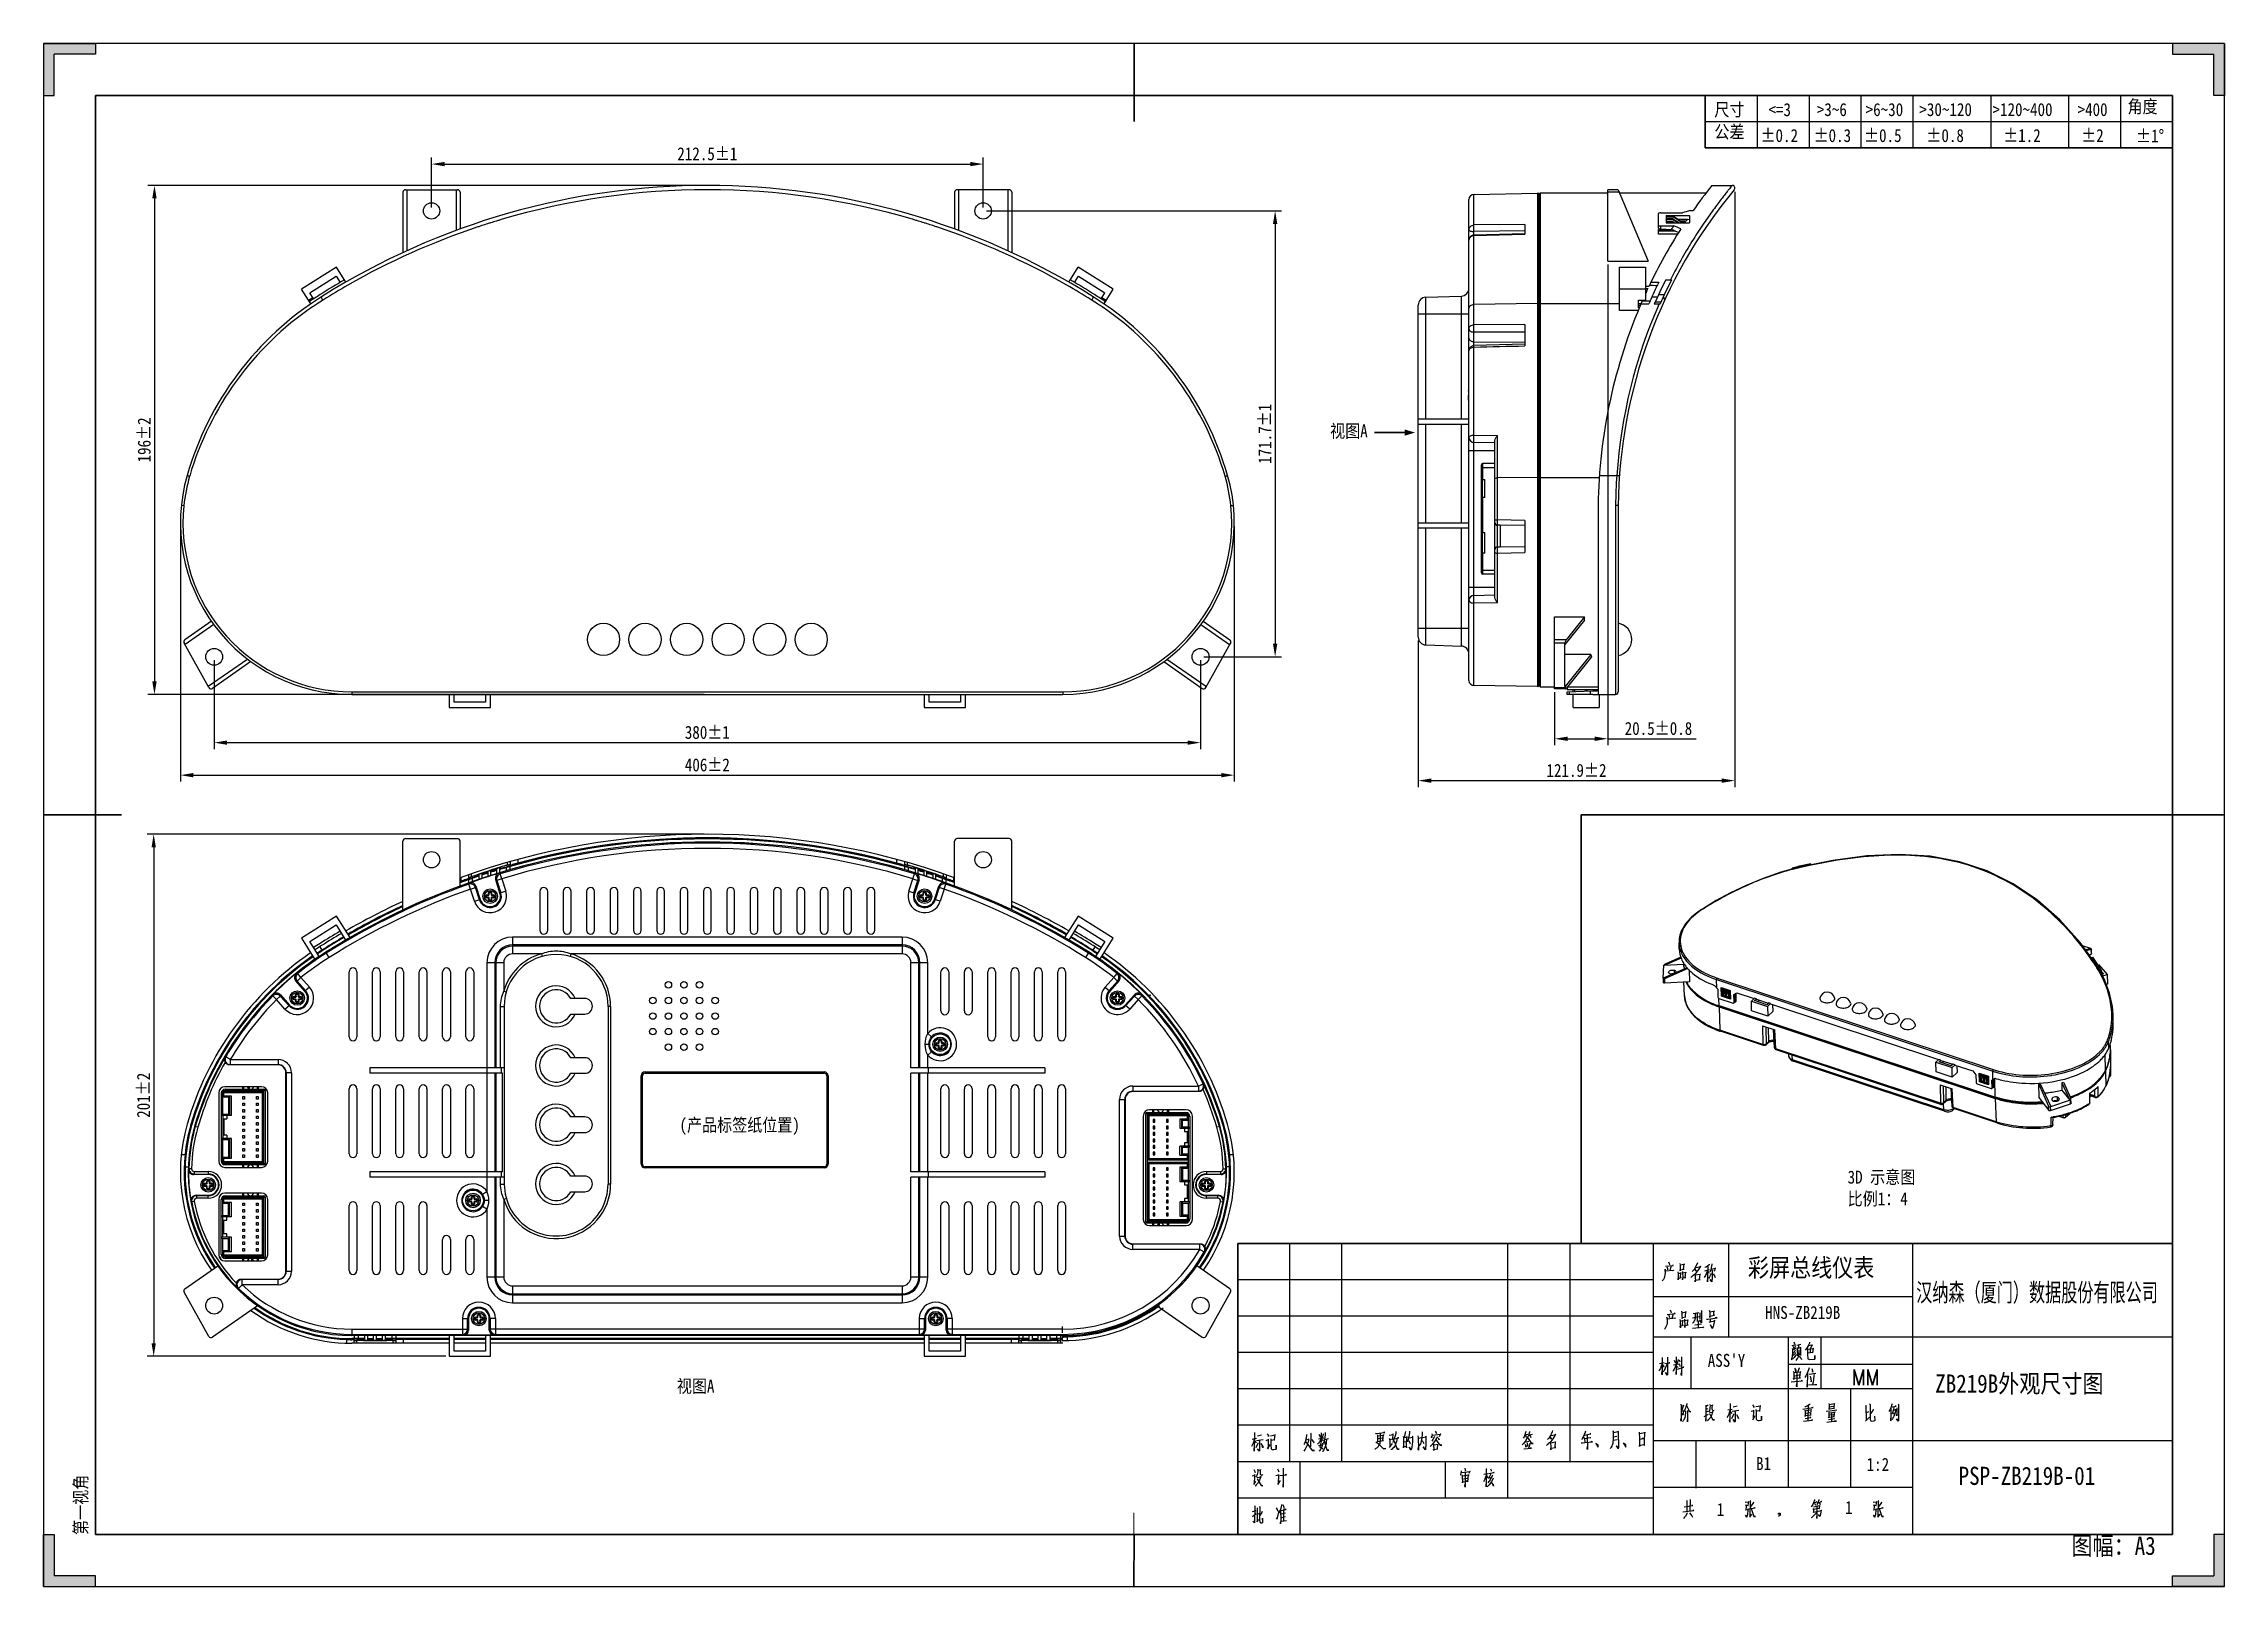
# Model space of a CAD drawing. Header units: millimetres. Extents: x 2626 to 3046, y -4 to 293.
import ezdxf

# ---------------------------------------------------------------- set-up
doc = ezdxf.new("R2010")
doc.units = ezdxf.units.MM
doc.header["$LTSCALE"] = 0.2
doc.header["$PDMODE"] = 3
doc.header["$PDSIZE"] = 8
doc.linetypes.add('EB_DASHDOT', pattern=[39, 30, -3, 3, -3])
doc.linetypes.add('HIDDEN2', pattern=[4.7625, 3.175, -1.5875])
doc.layers.get('0').update_dxf_attribs({"linetype": 'CONTINUOUS'})
doc.layers.get('Defpoints').update_dxf_attribs({"linetype": 'CONTINUOUS'})
for name, color, linetype in [('02___PRT_ALL_AXES', 7, 'CONTINUOUS'), ('06___PRT_ALL_SURFS', 7, 'CONTINUOUS'), ('FACE', 7, 'CONTINUOUS')]:
    doc.layers.add(name, color=color, linetype=linetype)
for name, color, linetype, lineweight in [('点画线', 1, 'EB_DASHDOT', 15), ('粗实线', 7, 'CONTINUOUS', 30), ('虚线', 2, 'HIDDEN2', 15)]:
    doc.layers.add(name, color=color, linetype=linetype, lineweight=lineweight)
doc.styles.get("Standard").update_dxf_attribs({"font": '', "width": 0.85, "height": 1.8})
doc.styles.add('宋体', font='', dxfattribs={"width": 0.85, "height": 2.5})
doc.styles.get('Standard').set_extended_font_data('SimSun')
doc.styles.get('宋体').set_extended_font_data('SimSun')
doc.dimstyles.new('ISO-25 1-2', dxfattribs={"dimtxt": 2.5, "dimasz": 2.5, "dimexe": 1.25, "dimexo": 0.625, "dimtad": 1, "dimdec": 1, "dimlfac": 2, "dimdsep": 46, "dimtxsty": '宋体', "dimcen": 2.5, "dimclrd": 256, "dimclre": 256, "dimclrt": 2, "dimadec": 0, "dimazin": 0, "dimtfac": 1, "dimtdec": 1, "dimtmove": 0, "dimatfit": 3, "dimfxl": 0, "dimlwd": -1, "dimlwe": -1, "dimarcsym": 0})

msp = doc.modelspace()

# ---------------------------------------------------------------- texts
at = {"attachment_point": 1, "style": '宋体'}
for s, insert, char_height, width in [('尺寸', (2947.762, 281.155), 2.5, 10.99282), ('角度', (3027.334, 281.747), 2.5, 23.53333), ('公差', (2947.762, 276.868), 2.5, 10.99282), ('<=3', (2958.173, 281.136), 2.5, 10.99282), ('>3~6', (2967.493, 281.155), 2.5, 10.99282), ('>6~30', (2976.897, 281.155), 2.5, 10.99282), ('>30~120', (2987.246, 281.155), 2.5, 10.99282), ('>120~400', (3001.332, 281.155), 2.5, 10.99282), ('>400', (3017.716, 281.155), 2.5, 10.99282), ('%%p0.2', (2956.643, 276.155), 2.5, 10.99282), ('%%p0.3', (2966.864, 276.155), 2.5, 10.99282), ('%%p0.5', (2976.586, 276.155), 2.5, 10.99282), ('%%p0.8', (2988.595, 276.155), 2.5, 10.99282), ('%%p1.2', (3003.385, 276.155), 2.5, 10.99282), ('%%p2', (3018.411, 276.155), 2.5, 10.99282), ('%%p1%%d', (3028.983, 276.081), 2.5, 10.99282), ('彩屏总线仪表', (2954.226, 58.704), 3.5, 27.02152), ('HNS-ZB219B', (2957.549, 49.573), 2.5, 30.03759), ('ZB219B外观尺寸图', (2990.287, 36.384), 3.5, 42.38823), ('B1', (2955.78, 20.48), 2.5, 4.95927), ('1:2', (2977.08, 20.334), 2.5, 7.20764), ('PSP-ZB219B-01', (2994.805, 18.626), 3.5, 40.26238), ('1', (2948.228, 11.641), 2.5, 4.00222), ('1', (2972.94, 12.028), 2.5, 4.00222)]:
    msp.add_mtext(s, dxfattribs=dict(at, insert=insert, char_height=char_height, width=width))
at = {"ltscale": 0.5, "attachment_point": 1, "style": '宋体'}
for s, insert, char_height, width in [('视图A', (2873.746, 219.278), 2.5, 9.04993), ('3D 示意图\\P比例1：4', (2973.424, 75.635), 2.5, 57.57672), ('{\\W0.65;\\C1;汉纳森（厦门）数据股份有限公司}', (2986.637, 53.939), 3.5, 53.44032), ("ASS'Y", (2946.481, 40.353), 2.5, 16.40315), ('视图A', (2747.92, 35.399), 2.5, 38.42672)]:
    msp.add_mtext(s, dxfattribs=dict(at, insert=insert, char_height=char_height, width=width))
at = {"lineweight": 30, "ltscale": 0.5, "insert": (2748.43, 85.668), "char_height": 2.5, "width": 24.74331, "attachment_point": 1, "style": '宋体'}
msp.add_mtext('(产品标签纸位置)', dxfattribs=at)
at = {"lineweight": 25, "insert": (2974.278, 37.315), "char_height": 2.49995, "width": 25.8025, "attachment_point": 1}
msp.add_mtext('{\\Ftxt.shx|c0;\\H1.2x;\\C1;MM}', dxfattribs=at)
at = {"insert": (2631.837, 5.496), "char_height": 2.5, "width": 19.76182, "attachment_point": 1, "rotation": 90}
msp.add_mtext('第一视角', dxfattribs=at)
at = {"insert": (3016.537, 5.159), "char_height": 3.5, "width": 42.89167, "attachment_point": 1}
msp.add_mtext('图幅：A3', dxfattribs=at)

# ---------------------------------------------------------------- blocks, each defined once
blk = doc.blocks.new('CAXBLOCK30', base_point=(80.63, -88.46))
at = {"layer": '点画线', "color": 0, "linetype": 'Continuous', "lineweight": 25}
for points in [[(80.86, -88.81), (81.54, -88.73), (81.49, -88.64), (81.35, -89.43), (81.43, -89.43), (81.02, -89.51), (81, -89.31), (81.02, -89.57), (80.98, -90.36), (80.94, -90.27), (81.45, -90.18), (81.41, -90.07), (81.39, -90.27), (81.29, -91.15), (81.23, -91.41), (81.19, -91.58), (81.16, -91.7), (80.9, -91.29), (81.16, -91.64), (81.19, -91.58)], [(81.54, -90.1), (82.75, -89.89), (82.65, -89.86), (82.5, -89.92)], [(81.8, -88.49), (81.88, -88.61), (81.84, -88.58), (81.78, -91.55), (81.74, -91.67), (82.17, -91.09)], [(82.52, -88.78), (82.48, -88.87), (81.82, -89.75)], [(81.99, -90.04), (82.54, -91.53), (82.85, -91.58), (82.54, -91.5), (82.46, -91.32)]]:
    blk.add_lwpolyline(points, dxfattribs=at)
blk = doc.blocks.new('CAXBLOCK29', base_point=(68.69, -88.46))
at = {"layer": '点画线', "color": 0, "linetype": 'Continuous', "lineweight": 25}
for points in [[(69.98, -90.56), (69.84, -90.88), (69.63, -91.18), (69.37, -91.44), (69.18, -91.61), (69.02, -91.73), (68.89, -91.79)], [(69.55, -88.26), (69.53, -88.43), (69.33, -88.93), (69.2, -89.22), (69.08, -89.43), (68.91, -89.69)], [(69.39, -89.66), (70.56, -89.45), (70.52, -89.43), (70.48, -90.01), (70.54, -90.01), (69.39, -90.18), (69.37, -90.04), (69.39, -90.18), (69.39, -90.68), (69.35, -90.77), (69.33, -90.71), (70.25, -90.5), (70.87, -90.42), (70.81, -90.33), (70.75, -90.68), (70.72, -91.09), (70.66, -91.35), (70.6, -91.53), (70.35, -91.15), (70.62, -91.44)], [(69.35, -88.93), (70.03, -88.75), (69.98, -88.73), (69.86, -88.78)], [(69.53, -88.96), (69.7, -89.25), (69.72, -89.37)], [(69.98, -89.6), (70, -91.64), (70.01, -91.96), (69.98, -91.82), (70, -91.55)], [(70.38, -88.29), (70.36, -88.4), (70.21, -88.9), (70.09, -89.13), (70, -89.34)], [(70.23, -88.9), (70.97, -88.67), (70.89, -88.67), (70.75, -88.73)], [(70.36, -88.87), (70.62, -89.1), (70.66, -89.25)]]:
    blk.add_lwpolyline(points, dxfattribs=at)
blk = doc.blocks.new('CAXBLOCK28', base_point=(62.36, -88.46))
at = {"layer": '点画线', "color": 0, "linetype": 'Continuous', "lineweight": 25}
blk.add_lwpolyline([(62.93, -91.1), (62.65, -91.1), (62.65, -90.89), (62.93, -90.89), (62.93, -91.32), (62.65, -91.53)], dxfattribs=at)
blk = doc.blocks.new('CAXBLOCK27', base_point=(55.97, -88.46))
at = {"layer": '点画线', "color": 0, "linetype": 'Continuous', "lineweight": 25}
for points in [[(56.21, -88.81), (56.89, -88.73), (56.83, -88.64), (56.69, -89.43), (56.77, -89.43), (56.36, -89.51), (56.34, -89.31), (56.36, -89.57), (56.32, -90.36), (56.28, -90.27), (56.79, -90.18), (56.75, -90.07), (56.73, -90.27), (56.64, -91.15), (56.58, -91.41), (56.54, -91.58), (56.5, -91.7), (56.25, -91.29), (56.5, -91.64), (56.54, -91.58)], [(56.89, -90.1), (58.09, -89.89), (58, -89.86), (57.84, -89.92)], [(57.14, -88.49), (57.22, -88.61), (57.18, -88.58), (57.12, -91.55), (57.08, -91.67), (57.51, -91.09)], [(57.86, -88.78), (57.82, -88.87), (57.16, -89.75)], [(57.34, -90.04), (57.88, -91.53), (58.19, -91.58), (57.88, -91.5), (57.8, -91.32)]]:
    blk.add_lwpolyline(points, dxfattribs=at)
blk = doc.blocks.new('CAXBLOCK26', base_point=(44.04, -88.46))
at = {"layer": '点画线', "color": 0, "linetype": 'Continuous', "lineweight": 25}
for points in [[(44.21, -90.65), (46.33, -90.39), (46.23, -90.36), (46.12, -90.42)], [(45.01, -90.83), (44.95, -91.03), (44.72, -91.47), (44.52, -91.7), (44.31, -91.96)], [(44.44, -89.66), (46.12, -89.45), (46.06, -89.43), (45.92, -89.45)], [(44.89, -88.38), (44.95, -88.55), (44.97, -90.53)], [(45.51, -90.83), (45.96, -91.44), (46.06, -91.67)], [(45.63, -88.29), (45.55, -90.48)]]:
    blk.add_lwpolyline(points, dxfattribs=at)
blk = doc.blocks.new('*D20')
at = {"ltscale": 0.5}
for p, q in [((2700.67, 261.03), (2700.67, 270.66)), ((2703.17, 269.41), (2804.42, 269.41)), ((2806.92, 261.03), (2806.92, 270.66))]:
    blk.add_line(p, q, dxfattribs=at)
for points in [[(2703.17, 269.82), (2703.17, 268.99), (2700.67, 269.41)], [(2804.42, 269.82), (2804.42, 268.99), (2806.92, 269.41)]]:
    blk.add_solid(points, dxfattribs=at)
at = {"layer": 'Defpoints', "color": 0, "ltscale": 0.5}
for p in [(2806.92, 269.41), (2700.67, 260.4), (2806.92, 260.4)]:
    blk.add_point(p, dxfattribs=at)
at = {"color": 2, "ltscale": 0.5, "insert": (2753.79, 271.37), "char_height": 2.5, "attachment_point": 5, "style": '宋体'}
blk.add_mtext('212.5±1', dxfattribs=at)
blk = doc.blocks.new('*D21')
at = {"ltscale": 0.5}
for p, q in [((2652.29, 199.68), (2652.29, 150.52)), ((2855.29, 199.68), (2855.29, 150.52)), ((2654.79, 151.77), (2852.79, 151.77))]:
    blk.add_line(p, q, dxfattribs=at)
for points in [[(2654.79, 152.18), (2654.79, 151.35), (2652.29, 151.77)], [(2852.79, 152.18), (2852.79, 151.35), (2855.29, 151.77)]]:
    blk.add_solid(points, dxfattribs=at)
at = {"layer": 'Defpoints', "color": 0, "ltscale": 0.5}
for p in [(2652.29, 200.3), (2855.29, 200.3), (2855.29, 151.77)]:
    blk.add_point(p, dxfattribs=at)
at = {"color": 2, "ltscale": 0.5, "insert": (2753.79, 153.73), "char_height": 2.5, "attachment_point": 5, "style": '宋体'}
blk.add_mtext('406±2', dxfattribs=at)
blk = doc.blocks.new('*D22')
at = {"ltscale": 0.5}
for p, q in [((2658.79, 173.93), (2658.79, 156.78)), ((2848.79, 173.93), (2848.79, 156.78)), ((2661.29, 158.03), (2846.29, 158.03))]:
    blk.add_line(p, q, dxfattribs=at)
for points in [[(2661.29, 158.44), (2661.29, 157.61), (2658.79, 158.03)], [(2846.29, 158.44), (2846.29, 157.61), (2848.79, 158.03)]]:
    blk.add_solid(points, dxfattribs=at)
at = {"layer": 'Defpoints', "color": 0, "ltscale": 0.5}
for p in [(2658.79, 174.55), (2848.79, 174.55), (2848.79, 158.03)]:
    blk.add_point(p, dxfattribs=at)
at = {"color": 2, "ltscale": 0.5, "insert": (2753.79, 159.99), "char_height": 2.5, "attachment_point": 5, "style": '宋体'}
blk.add_mtext('380±1', dxfattribs=at)
blk = doc.blocks.new('*D23')
at = {"ltscale": 0.5}
for p, q in [((2753.17, 265.3), (2646.05, 265.3)), ((2647.3, 262.8), (2647.3, 169.8)), ((2753.17, 167.3), (2646.05, 167.3))]:
    blk.add_line(p, q, dxfattribs=at)
for points in [[(2646.88, 262.8), (2647.72, 262.8), (2647.3, 265.3)], [(2646.88, 169.8), (2647.72, 169.8), (2647.3, 167.3)]]:
    blk.add_solid(points, dxfattribs=at)
at = {"layer": 'Defpoints', "color": 0, "ltscale": 0.5}
for p in [(2753.79, 265.3), (2647.3, 167.3), (2753.79, 167.3)]:
    blk.add_point(p, dxfattribs=at)
at = {"color": 2, "ltscale": 0.5, "insert": (2645.33, 216.3), "char_height": 2.5, "attachment_point": 5, "rotation": 90, "style": '宋体'}
blk.add_mtext('196±2', dxfattribs=at)
blk = doc.blocks.new('*D24')
at = {"ltscale": 0.5}
for p, q in [((2807.54, 260.4), (2864.41, 260.4)), ((2863.16, 257.9), (2863.16, 177.05)), ((2849.42, 174.55), (2864.41, 174.55))]:
    blk.add_line(p, q, dxfattribs=at)
for points in [[(2862.74, 257.9), (2863.57, 257.9), (2863.16, 260.4)], [(2862.74, 177.05), (2863.57, 177.05), (2863.16, 174.55)]]:
    blk.add_solid(points, dxfattribs=at)
at = {"layer": 'Defpoints', "color": 0, "ltscale": 0.5}
for p in [(2806.92, 260.4), (2848.79, 174.55), (2863.16, 174.55)]:
    blk.add_point(p, dxfattribs=at)
at = {"color": 2, "ltscale": 0.5, "insert": (2861.19, 217.48), "char_height": 2.5, "attachment_point": 5, "rotation": 90, "style": '宋体'}
blk.add_mtext('171.7±1', dxfattribs=at)
blk = doc.blocks.new('*D25')
at = {"ltscale": 0.5}
for p, q in [((2951.68, 264.07), (2951.68, 149.46)), ((2890.73, 177.72), (2890.73, 149.46)), ((2893.23, 150.71), (2949.18, 150.71))]:
    blk.add_line(p, q, dxfattribs=at)
for points in [[(2893.23, 151.13), (2893.23, 150.29), (2890.73, 150.71)], [(2949.18, 151.13), (2949.18, 150.29), (2951.68, 150.71)]]:
    blk.add_solid(points, dxfattribs=at)
at = {"layer": 'Defpoints', "color": 0, "ltscale": 0.5}
for p in [(2951.68, 264.69), (2890.73, 178.35), (2951.68, 150.71)]:
    blk.add_point(p, dxfattribs=at)
at = {"color": 2, "ltscale": 0.5, "insert": (2921.2, 152.67), "char_height": 2.5, "attachment_point": 5, "style": '宋体'}
blk.add_mtext('121.9±2', dxfattribs=at)
blk = doc.blocks.new('*D26')
at = {"ltscale": 0.5}
for p, q in [((2927.23, 250.1), (2927.23, 157.52)), ((2916.98, 167.75), (2916.98, 157.52)), ((2919.48, 158.77), (2924.73, 158.77)), ((2927.23, 158.77), (2944.25, 158.77))]:
    blk.add_line(p, q, dxfattribs=at)
for points in [[(2919.48, 159.19), (2919.48, 158.36), (2916.98, 158.77)], [(2924.73, 159.19), (2924.73, 158.36), (2927.23, 158.77)]]:
    blk.add_solid(points, dxfattribs=at)
at = {"layer": 'Defpoints', "color": 0, "ltscale": 0.5}
for p in [(2927.23, 250.73), (2916.98, 168.38), (2927.23, 158.77)]:
    blk.add_point(p, dxfattribs=at)
at = {"color": 2, "ltscale": 0.5, "insert": (2936.99, 160.74), "char_height": 2.5, "attachment_point": 5, "style": '宋体'}
blk.add_mtext('20.5±0.8', dxfattribs=at)
blk = doc.blocks.new('*D27')
at = {"ltscale": 0.5}
for p, q in [((2753.17, 140.39), (2645.9, 140.39)), ((2647.15, 137.89), (2647.15, 42.39)), ((2703.42, 39.89), (2645.9, 39.89))]:
    blk.add_line(p, q, dxfattribs=at)
for points in [[(2646.74, 137.89), (2647.57, 137.89), (2647.15, 140.39)], [(2646.74, 42.39), (2647.57, 42.39), (2647.15, 39.89)]]:
    blk.add_solid(points, dxfattribs=at)
at = {"layer": 'Defpoints', "color": 0, "ltscale": 0.5}
for p in [(2753.79, 140.39), (2647.15, 39.89), (2704.04, 39.89)]:
    blk.add_point(p, dxfattribs=at)
at = {"color": 2, "ltscale": 0.5, "insert": (2645.19, 90.14), "char_height": 2.5, "attachment_point": 5, "rotation": 90, "style": '宋体'}
blk.add_mtext('201±2', dxfattribs=at)

# ---------------------------------------------------------------- dimensions: what is measured, and where the dimension line sits
at = {"ltscale": 0.5}
for base, p1, p2, override, picture, middle in [((2806.918, 269.408), (2700.668, 260.401), (2806.918, 260.401), {"dimgap": 0.625, "dimtol": 1, "dimlim": 0, "dimtp": 1, "dimtm": 1}, '*D20', (2753.793, 271.373)), ((2951.679, 150.709), (2890.727, 178.345), (2951.679, 264.693), {"dimgap": 0.625, "dimtol": 1, "dimlim": 0, "dimtp": 2, "dimtm": 2}, '*D25', (2921.203, 152.675)), ((2927.227, 158.772), (2916.977, 168.378), (2927.227, 250.73), {"dimgap": 0.625, "dimtol": 1, "dimlim": 0, "dimtp": 0.8, "dimtm": 0.8}, '*D26', (2936.986, 160.737)), ((2855.293, 151.767), (2652.293, 200.301), (2855.293, 200.301), {"dimgap": 0.625, "dimtol": 1, "dimlim": 0, "dimtp": 2, "dimtm": 2}, '*D21', (2753.793, 153.732)), ((2848.793, 158.026), (2658.793, 174.551), (2848.793, 174.551), {"dimgap": 0.625, "dimtol": 1, "dimlim": 0, "dimtp": 1, "dimtm": 1}, '*D22', (2753.793, 159.991))]:
    dim = msp.add_linear_dim(base=base, p1=p1, p2=p2, dimstyle='ISO-25 1-2', override=override, dxfattribs=at)
    dim.commit()
    dim.dimension.update_dxf_attribs({"geometry": picture, "text_midpoint": middle})
for base, p1, p2, override, picture, middle in [((2647.298, 167.301), (2753.793, 265.301), (2753.793, 167.301), {"dimgap": 0.625, "dimtol": 1, "dimlim": 0, "dimtp": 2, "dimtm": 2}, '*D23', (2645.333, 216.301)), ((2863.156, 174.551), (2806.918, 260.401), (2848.793, 174.551), {"dimgap": 0.625, "dimtol": 1, "dimlim": 0, "dimtp": 1, "dimtm": 1}, '*D24', (2861.191, 217.476)), ((2647.153, 39.894), (2753.793, 140.394), (2704.043, 39.894), {"dimgap": 0.625, "dimtol": 1, "dimlim": 0, "dimtp": 2, "dimtm": 2}, '*D27', (2645.187, 90.144))]:
    dim = msp.add_linear_dim(base=base, p1=p1, p2=p2, angle=90, dimstyle='ISO-25 1-2', override=override, dxfattribs=at)
    dim.commit()
    dim.dimension.update_dxf_attribs({"geometry": picture, "text_midpoint": middle})

# ---------------------------------------------------------------- hatches: boundary and pattern name
for points in [[(2625.95, 282.597), (2627.95, 282.597), (2627.95, 290.597), (2635.95, 290.597), (2635.95, 292.597), (2625.95, 292.597)], [(3045.992, 292.597), (3035.992, 292.597), (3035.992, 290.597), (3043.992, 290.597), (3043.992, 282.597), (3045.992, 282.597)], [(2625.95, -4.403), (2635.95, -4.403), (2635.95, -2.403), (2627.95, -2.403), (2627.95, 5.597), (2625.95, 5.597)], [(3045.992, 5.597), (3043.992, 5.597), (3043.992, -2.403), (3035.992, -2.403), (3035.992, -4.403), (3045.992, -4.403)]]:
    msp.add_hatch(color=256).paths.add_polyline_path(points)

# ---------------------------------------------------------------- linework, layer by layer
for p, q in [((2625.95, 292.597), (2635.95, 292.597)), ((2625.95, 292.597), (2625.95, 282.597)), ((3045.992, 292.597), (2625.992, 292.597)), ((2635.95, 290.597), (2627.95, 290.597)), ((2627.95, 282.597), (2627.95, 290.597)), ((2635.95, 292.597), (2635.95, 290.597)), ((3045.992, 292.597), (3035.992, 292.597)), ((3035.992, 292.597), (3035.992, 290.597)), ((3035.992, 290.597), (3043.992, 290.597)), ((3043.992, 282.597), (3043.992, 290.597)), ((3045.992, 292.597), (3045.992, 282.597)), ((2625.95, 282.597), (2627.95, 282.597)), ((2945.99, 282.594), (3015.99, 282.594)), ((2955.99, 282.594), (2955.99, 272.594)), ((2965.99, 282.594), (2965.99, 272.594)), ((2975.99, 282.594), (2975.99, 272.594)), ((2985.99, 282.594), (2985.99, 272.594)), ((3000.99, 282.594), (3000.99, 272.594)), ((3015.99, 282.594), (3035.99, 282.594)), ((3015.99, 282.594), (3015.99, 272.594)), ((3025.99, 282.594), (3025.99, 272.594)), ((3035.99, 282.594), (3035.99, 272.567)), ((3045.992, 282.597), (3043.992, 282.597)), ((2945.99, 277.594), (3015.99, 277.594)), ((3015.99, 277.594), (3035.99, 277.594)), ((2635.952, 15.599), (2635.952, 5.599)), ((2625.95, -4.403), (2625.95, 5.597)), ((2625.95, 5.597), (2627.95, 5.597)), ((2627.95, 5.597), (2627.95, -2.403)), ((2635.952, 5.599), (2705.952, 5.599)), ((2705.952, 5.599), (2725.952, 5.599)), ((3043.992, 5.597), (3043.992, -2.403)), ((3045.992, 5.597), (3043.992, 5.597)), ((3045.992, -4.403), (3045.992, 5.597)), ((2635.95, -2.403), (2627.95, -2.403)), ((2635.95, -4.403), (2635.95, -2.403)), ((3035.992, -2.403), (3043.992, -2.403)), ((3035.992, -4.403), (3035.992, -2.403)), ((2625.95, -4.403), (2635.95, -4.403)), ((3045.992, -4.403), (3035.992, -4.403))]:
    msp.add_line(p, q)
at = {"lineweight": 30}
for p, q in [((2835.992, 292.597), (2835.992, 277.597)), ((2625.95, 144.097), (2640.95, 144.097)), ((3045.992, 144.097), (3030.992, 144.097)), ((2835.971, -4.403), (2835.993, 5.599))]:
    msp.add_line(p, q, dxfattribs=at)
at = {"lineweight": 30, "ltscale": 0.5}
for p, q in [((2945.99, 277.594), (2945.99, 282.594)), ((2945.99, 277.594), (2945.99, 272.567)), ((3035.99, 272.567), (2945.99, 272.567)), ((2882.32, 217.72), (2888.107, 217.72))]:
    msp.add_line(p, q, dxfattribs=at)
at = {"color": 7, "linetype": 'Continuous'}
for p, q in [((2947.283, 265.301), (2951.185, 265.301)), ((2695.168, 263.976), (2695.168, 252.327)), ((2695.668, 264.476), (2695.918, 264.476)), ((2705.418, 264.476), (2705.668, 264.476)), ((2706.168, 263.976), (2706.168, 256.892)), ((2801.418, 263.976), (2801.418, 256.9)), ((2811.918, 264.476), (2801.918, 264.476)), ((2802.168, 264.476), (2802.168, 256.644)), ((2811.668, 264.476), (2811.668, 252.676)), ((2812.418, 263.976), (2812.418, 252.323)), ((2900.477, 170.02), (2900.477, 262.583)), ((2901.459, 263.583), (2913.722, 263.797)), ((2901.459, 257.682), (2901.459, 263.583)), ((2913.722, 263.797), (2913.722, 168.806)), ((2913.977, 263.551), (2913.977, 169.051)), ((2914.227, 263.801), (2914.227, 168.801)), ((2927.227, 263.801), (2914.227, 263.801)), ((2927.227, 250.73), (2927.227, 264.476)), ((2929.227, 264.476), (2927.227, 264.476)), ((2929.436, 263.976), (2927.227, 263.976)), ((2929.227, 264.476), (2934.977, 250.73)), ((2946.114, 263.801), (2929.509, 263.801)), ((2943.092, 260.442), (2943.655, 260.442)), ((2946.496, 264.401), (2946.581, 264.401)), ((2709.748, 257.356), (2709.592, 257.304)), ((2793.793, 259.417), (2793.793, 259.443)), ((2795.493, 258.906), (2795.493, 258.923)), ((2796.093, 258.733), (2796.093, 258.703)), ((2797.193, 258.331), (2797.193, 258.378)), ((2797.793, 258.18), (2797.793, 258.128)), ((2797.995, 257.304), (2797.837, 257.356)), ((2799.793, 257.499), (2799.793, 257.451)), ((2911.227, 257.794), (2901.459, 257.682)), ((2911.227, 256.529), (2901.459, 256.416)), ((2901.459, 255.749), (2901.459, 256.416)), ((2911.227, 257.794), (2911.227, 255.911)), ((2936.977, 257.09), (2936.977, 259.883)), ((2936.977, 256.807), (2939.456, 256.807)), ((2936.977, 255.909), (2936.977, 256.807)), ((2936.977, 256.545), (2940.09, 256.545)), ((2937.477, 260.026), (2941.592, 260.026)), ((2937.477, 257.499), (2939.886, 257.499)), ((2937.477, 256.892), (2937.477, 257.499)), ((2938.477, 259.518), (2942.977, 259.518)), ((2938.477, 259.518), (2938.477, 258.097)), ((2938.477, 259.443), (2939.727, 259.443)), ((2938.477, 259.262), (2939.727, 259.262)), ((2938.477, 258.923), (2939.727, 258.923)), ((2938.477, 258.733), (2939.727, 258.733)), ((2938.477, 258.378), (2939.727, 258.378)), ((2938.477, 258.18), (2939.727, 258.18)), ((2938.477, 258.097), (2942.977, 258.097)), ((2939.727, 259.443), (2939.727, 259.262)), ((2939.727, 259.443), (2939.961, 259.297)), ((2939.879, 259.167), (2939.727, 259.262)), ((2939.727, 258.923), (2939.727, 258.733)), ((2939.727, 258.923), (2939.972, 258.769)), ((2939.887, 258.633), (2939.727, 258.733)), ((2939.727, 258.378), (2939.727, 258.18)), ((2939.727, 258.378), (2940.172, 258.097)), ((2939.858, 258.097), (2939.727, 258.18)), ((2941.227, 258.321), (2939.879, 259.167)), ((2940.737, 258.097), (2939.887, 258.633)), ((2939.961, 259.297), (2940.671, 258.852)), ((2939.972, 258.769), (2941.04, 258.097)), ((2940.671, 258.852), (2941.239, 258.831)), ((2940.671, 258.852), (2941.227, 258.504)), ((2941.227, 258.504), (2942.331, 258.504)), ((2941.227, 258.504), (2941.227, 258.321)), ((2941.227, 258.321), (2942.21, 258.321)), ((2941.239, 258.831), (2942.341, 258.79)), ((2942.341, 258.79), (2942.518, 258.784)), ((2942.518, 258.784), (2942.576, 258.782)), ((2942.576, 258.782), (2942.977, 258.767)), ((2942.977, 259.518), (2942.977, 258.097)), ((2911.227, 255.968), (2901.454, 255.749)), ((2901.459, 255.691), (2911.227, 255.911)), ((2901.459, 238.477), (2901.459, 255.691)), ((2940.658, 255.909), (2936.977, 255.909)), ((2682.393, 249.551), (2675.618, 245.297)), ((2677.21, 244.643), (2682.291, 247.834)), ((2682.291, 247.834), (2683.057, 246.613)), ((2684.187, 246.695), (2682.393, 249.551)), ((2823.399, 246.695), (2825.193, 249.551)), ((2824.529, 246.613), (2825.296, 247.834)), ((2831.968, 245.297), (2825.193, 249.551)), ((2825.296, 247.834), (2830.377, 244.643)), ((2929.477, 249.551), (2934.477, 249.551)), ((2929.477, 241.209), (2929.477, 249.551)), ((2934.477, 249.551), (2934.477, 243.18)), ((2677.387, 242.481), (2675.618, 245.297)), ((2676.948, 243.18), (2677.795, 243.712)), ((2677.95, 243.464), (2677.21, 244.643)), ((2829.637, 243.464), (2830.377, 244.643)), ((2829.792, 243.712), (2830.639, 243.18)), ((2830.2, 242.481), (2831.968, 245.297)), ((2892.174, 243.766), (2899.029, 244.006)), ((2892.174, 220.301), (2892.174, 243.766)), ((2899.029, 220.301), (2899.029, 244.006)), ((2934.477, 245.297), (2929.477, 245.297)), ((2934.477, 245.932), (2935.194, 245.932)), ((2934.477, 245.43), (2934.956, 245.43)), ((2934.719, 244.921), (2934.477, 244.921)), ((2935.561, 246.695), (2937.033, 246.695)), ((2935.731, 243.861), (2936.818, 243.861)), ((2937.014, 244.284), (2938.12, 244.284)), ((2938.396, 247.118), (2939.519, 247.118)), ((2939.352, 247.227), (2939.306, 247.136)), ((2677.766, 241.931), (2677.732, 241.909)), ((2679.848, 243.29), (2679.748, 243.228)), ((2827.838, 243.228), (2827.738, 243.29)), ((2829.854, 241.908), (2829.82, 241.932)), ((2890.727, 178.345), (2890.727, 242.267)), ((2890.727, 240.556), (2900.477, 240.556)), ((2913.722, 242.588), (2901.459, 242.407)), ((2914.227, 242.591), (2929.477, 242.591)), ((2933.09, 241.209), (2929.477, 241.209)), ((2933.127, 243.18), (2934.477, 243.18)), ((2933.127, 241.718), (2933.127, 243.18)), ((2933.127, 242.591), (2933.675, 242.591)), ((2933.127, 242.279), (2933.541, 242.279)), ((2933.127, 241.718), (2933.302, 241.718)), ((2933.628, 242.481), (2935.138, 242.481)), ((2933.897, 243.099), (2935.401, 243.099)), ((2936.193, 242.481), (2937.288, 242.481)), ((2936.382, 242.904), (2937.479, 242.904)), ((2937.134, 242.55), (2937.104, 242.481)), ((2911.227, 238.495), (2901.459, 238.477)), ((2901.459, 234.46), (2901.459, 237.029)), ((2911.227, 238.495), (2911.227, 234.416)), ((2911.227, 234.708), (2901.451, 234.46)), ((2901.459, 234.167), (2901.451, 234.46)), ((2901.459, 235.215), (2911.227, 235.101)), ((2901.459, 217.239), (2901.459, 234.167)), ((2900.402, 224.864), (2900.477, 224.864)), ((2900.477, 220.301), (2890.727, 220.301)), ((2900.477, 219.301), (2890.727, 219.301)), ((2892.174, 200.301), (2892.174, 219.301)), ((2899.029, 200.301), (2899.029, 219.301)), ((2900.477, 214.251), (2905.477, 214.251)), ((2901.459, 217.239), (2905.968, 217.159)), ((2905.477, 215.751), (2901.459, 215.821)), ((2901.459, 186.381), (2901.459, 215.821)), ((2905.477, 185.966), (2905.477, 216.174)), ((2905.968, 200.913), (2905.968, 217.159)), ((2902.877, 190.701), (2902.877, 211.501)), ((2902.884, 211.344), (2902.877, 211.351)), ((2902.877, 211.001), (2905.477, 211.001)), ((2905.477, 211.751), (2903.127, 211.751)), ((2903.127, 211.751), (2903.127, 208.701)), ((2653.593, 209.471), (2653.593, 209.472)), ((2654.087, 209.343), (2654.073, 209.297)), ((2853.513, 209.297), (2853.5, 209.343)), ((2853.993, 209.472), (2853.994, 209.471)), ((2903.077, 208.701), (2902.877, 208.901)), ((2903.077, 208.701), (2903.527, 208.701)), ((2903.077, 205.251), (2903.077, 208.701)), ((2903.527, 205.251), (2903.527, 208.701)), ((2913.722, 209.053), (2905.968, 209.016)), ((2914.227, 209.055), (2925.584, 209.055)), ((2925.612, 209.471), (2928.96, 209.472)), ((2652.966, 203.645), (2652.468, 203.696)), ((2902.877, 205.051), (2903.077, 205.251)), ((2903.527, 205.251), (2903.077, 205.251)), ((2903.127, 205.251), (2903.127, 198.451)), ((2925.377, 203.668), (2925.377, 167.316)), ((2928.727, 203.701), (2928.727, 167.301)), ((2929.227, 203.645), (2929.227, 167.801)), ((2900.477, 200.301), (2890.727, 200.301)), ((2900.477, 199.301), (2890.727, 199.301)), ((2892.174, 176.846), (2892.174, 199.301)), ((2899.029, 176.607), (2899.029, 199.301)), ((2903.077, 198.451), (2902.877, 198.651)), ((2903.077, 198.451), (2903.527, 198.451)), ((2903.077, 194.501), (2903.077, 198.451)), ((2903.527, 194.501), (2903.527, 198.451)), ((2911.227, 200.818), (2905.968, 200.913)), ((2906.477, 199.884), (2905.977, 199.884)), ((2905.977, 195.718), (2905.977, 199.884)), ((2911.227, 199.801), (2906.477, 199.884)), ((2906.477, 199.884), (2906.477, 195.718)), ((2911.227, 200.818), (2911.227, 194.621)), ((2902.877, 194.301), (2903.077, 194.501)), ((2903.527, 194.501), (2903.077, 194.501)), ((2903.127, 194.501), (2903.127, 190.451)), ((2905.968, 194.525), (2911.227, 194.621)), ((2905.968, 184.971), (2905.968, 194.525)), ((2905.977, 195.718), (2906.477, 195.718)), ((2906.477, 195.718), (2911.227, 195.801)), ((2902.877, 191.201), (2905.477, 191.201)), ((2902.877, 190.851), (2902.884, 190.859)), ((2905.477, 190.451), (2903.127, 190.451)), ((2900.477, 187.951), (2905.477, 187.951)), ((2901.459, 186.381), (2905.477, 186.451)), ((2905.968, 184.971), (2901.459, 184.889)), ((2901.459, 169.02), (2901.459, 184.889)), ((2658.292, 181.401), (2653.163, 177.81)), ((2848.856, 180.792), (2854.363, 176.937)), ((2849.294, 181.401), (2854.423, 177.81)), ((2916.977, 168.379), (2916.977, 182.237)), ((2922.744, 182.237), (2919.185, 177.81)), ((2652.957, 177.317), (2653.223, 176.937)), ((2657.773, 168.634), (2653.014, 177.157)), ((2849.813, 168.634), (2854.573, 177.157)), ((2854.629, 177.317), (2854.363, 176.937)), ((2890.727, 180.056), (2900.477, 180.056)), ((2892.174, 176.846), (2899.029, 176.607)), ((2919.185, 177.81), (2916.977, 177.81)), ((2918.977, 177.157), (2916.977, 177.157)), ((2918.977, 168.809), (2918.977, 177.317)), ((2665.268, 174.124), (2657.676, 168.809)), ((2665.892, 173.645), (2658.497, 168.469)), ((2841.695, 173.645), (2849.09, 168.469)), ((2842.319, 174.124), (2849.911, 168.809)), ((2923.992, 175.003), (2919.012, 168.809)), ((2924.112, 174.538), (2919.232, 168.469)), ((2913.722, 168.806), (2901.459, 169.02)), ((2914.227, 168.801), (2916.977, 168.801)), ((2916.977, 168.634), (2919.002, 168.634)), ((2919.103, 168.378), (2916.977, 168.378)), ((2918.977, 168.809), (2919.012, 168.809)), ((2919.012, 168.809), (2919.002, 168.634)), ((2919.377, 168.649), (2919.377, 168.201)), ((2925.377, 168.201), (2919.377, 168.201)), ((2919.499, 168.801), (2925.377, 168.801)), ((2920.577, 167.852), (2920.577, 168.201)), ((2920.877, 167.862), (2920.877, 168.201)), ((2923.377, 168.201), (2923.009, 167.937)), ((2925.227, 168.014), (2925.227, 168.201)), ((2685.293, 167.801), (2685.293, 167.301)), ((2685.293, 167.801), (2822.293, 167.801)), ((2685.293, 167.301), (2822.293, 167.301)), ((2704.043, 167.301), (2704.043, 164.801)), ((2704.043, 164.801), (2712.043, 164.801)), ((2705.043, 165.801), (2705.043, 167.301)), ((2711.043, 165.801), (2705.043, 165.801)), ((2711.043, 167.301), (2711.043, 165.801)), ((2712.043, 164.801), (2712.043, 167.301)), ((2795.543, 167.301), (2795.543, 164.801)), ((2795.543, 164.801), (2803.543, 164.801)), ((2796.543, 165.801), (2796.543, 167.301)), ((2802.543, 165.801), (2796.543, 165.801)), ((2802.543, 167.301), (2802.543, 165.801)), ((2803.543, 164.801), (2803.543, 167.301)), ((2822.293, 167.801), (2822.293, 167.301)), ((2919.377, 167.81), (2924.377, 167.984)), ((2919.377, 167.301), (2919.377, 167.81)), ((2924.377, 167.301), (2919.377, 167.301)), ((2919.877, 167.301), (2919.877, 167.827)), ((2920.577, 164.801), (2920.577, 167.301)), ((2920.577, 164.801), (2925.577, 164.801)), ((2923.877, 167.301), (2923.877, 167.967)), ((2925.377, 167.301), (2928.727, 167.301)), ((2925.577, 167.301), (2925.577, 164.801)), ((2695.168, 125.822), (2695.168, 139.069)), ((2695.668, 139.569), (2705.668, 139.569)), ((2706.168, 130.415), (2706.168, 139.069)), ((2801.418, 130.415), (2801.418, 139.069)), ((2811.918, 139.569), (2801.918, 139.569)), ((2812.418, 125.822), (2812.418, 139.069)), ((2715.293, 134.46), (2715.293, 134.976)), ((2715.793, 135.118), (2715.793, 134.434)), ((2715.793, 134.434), (2715.83, 134.443)), ((2715.83, 134.443), (2716.293, 134.561)), ((2717.293, 135.534), (2717.293, 134.806)), ((2790.293, 134.806), (2790.293, 135.534)), ((2791.293, 134.561), (2791.757, 134.443)), ((2791.757, 134.443), (2791.793, 134.434)), ((2791.793, 135.118), (2791.793, 134.434)), ((2792.293, 134.976), (2792.293, 134.46)), ((2970.572, 135.339), (2963.842, 133.98)), ((2966.326, 134.718), (2966.311, 134.714)), ((2966.365, 134.726), (2966.326, 134.718)), ((2966.372, 134.434), (2966.365, 134.726)), ((2966.389, 134.435), (2966.374, 134.432)), ((2966.427, 134.443), (2966.389, 134.435)), ((2706.167, 131.261), (2706.293, 131.307)), ((2706.293, 132.058), (2706.293, 131.307)), ((2707.292, 131.71), (2707.7, 131.872)), ((2707.56, 131.661), (2707.757, 131.731)), ((2707.7, 131.872), (2707.793, 131.909)), ((2707.757, 131.731), (2707.842, 131.761)), ((2707.793, 132.591), (2707.793, 131.985)), ((2707.793, 131.909), (2707.793, 131.947)), ((2707.793, 131.638), (2707.793, 131.001)), ((2707.943, 131.003), (2707.834, 130.784)), ((2708.167, 129.841), (2707.834, 130.784)), ((2707.842, 131.761), (2707.865, 131.769)), ((2708.293, 132.765), (2708.293, 132.183)), ((2708.31, 131.924), (2708.507, 131.993)), ((2708.543, 131.264), (2708.543, 131.899)), ((2709.226, 130.369), (2709.118, 130.15)), ((2709.226, 130.369), (2710.049, 127.839)), ((2709.793, 132.648), (2709.543, 132.562)), ((2709.543, 132.562), (2709.543, 132.395)), ((2709.543, 132.395), (2709.594, 132.412)), ((2709.561, 132.352), (2709.609, 132.368)), ((2709.594, 132.412), (2709.746, 132.464)), ((2709.609, 132.368), (2709.758, 132.418)), ((2709.746, 132.464), (2709.793, 132.48)), ((2709.758, 132.418), (2709.781, 132.425)), ((2709.983, 132.713), (2709.793, 132.648)), ((2709.793, 132.647), (2709.793, 131.691)), ((2710.581, 132.915), (2710.393, 132.852)), ((2710.393, 131.892), (2710.393, 132.85)), ((2711.263, 132.912), (2711.428, 132.965)), ((2711.428, 132.965), (2711.465, 132.977)), ((2711.443, 133.034), (2711.493, 133.05)), ((2711.672, 133.277), (2711.493, 133.218)), ((2711.493, 133.216), (2711.493, 132.251)), ((2712.271, 133.47), (2712.093, 133.413)), ((2712.093, 132.443), (2712.093, 133.411)), ((2712.994, 133.457), (2713.162, 133.509)), ((2713.853, 129.075), (2713.025, 131.621)), ((2713.241, 131.508), (2713.025, 131.621)), ((2713.141, 133.58), (2713.193, 133.596)), ((2713.162, 133.509), (2713.179, 133.514)), ((2713.193, 133.761), (2713.193, 132.786)), ((2714.192, 131.817), (2713.241, 131.508)), ((2713.241, 131.508), (2714.015, 129.127)), ((2713.903, 132.774), (2713.686, 132.887)), ((2713.777, 133.696), (2714.061, 133.781)), ((2714.043, 134.027), (2713.793, 133.95)), ((2713.793, 132.97), (2713.793, 133.948)), ((2713.793, 133.783), (2714.043, 133.86)), ((2714.192, 131.817), (2713.903, 132.774)), ((2714.043, 133.86), (2714.043, 134.027)), ((2714.061, 133.781), (2714.106, 133.795)), ((2714.192, 131.817), (2714.966, 129.436)), ((2714.843, 134.012), (2715.011, 134.061)), ((2715.043, 133.967), (2715.043, 133.342)), ((2715.593, 134.23), (2715.761, 134.278)), ((2715.761, 134.278), (2715.829, 134.297)), ((2715.793, 133.559), (2715.793, 134.183)), ((2715.829, 134.297), (2715.871, 134.309)), ((2791.716, 134.309), (2791.757, 134.297)), ((2791.757, 134.297), (2791.825, 134.278)), ((2791.793, 134.183), (2791.793, 133.559)), ((2791.825, 134.278), (2791.993, 134.23)), ((2792.543, 133.342), (2792.543, 133.967)), ((2792.576, 134.061), (2792.743, 134.013)), ((2792.621, 129.436), (2793.394, 131.817)), ((2793.394, 131.817), (2793.684, 132.774)), ((2793.394, 131.817), (2794.345, 131.508)), ((2793.48, 133.795), (2793.525, 133.781)), ((2793.525, 133.781), (2793.81, 133.696)), ((2793.543, 134.027), (2793.543, 133.86)), ((2793.794, 133.95), (2793.543, 134.027)), ((2793.543, 133.86), (2793.794, 133.783)), ((2793.572, 129.127), (2794.345, 131.508)), ((2793.901, 132.887), (2793.684, 132.774)), ((2794.561, 131.621), (2793.734, 129.075)), ((2793.793, 133.948), (2793.793, 132.97)), ((2794.561, 131.621), (2794.345, 131.508)), ((2794.393, 132.786), (2794.393, 133.761)), ((2794.394, 133.596), (2794.445, 133.58)), ((2794.407, 133.514), (2794.425, 133.509)), ((2794.425, 133.509), (2794.592, 133.457)), ((2795.494, 133.413), (2795.316, 133.47)), ((2795.493, 133.411), (2795.493, 132.443)), ((2796.094, 133.218), (2795.914, 133.277)), ((2796.093, 132.251), (2796.093, 133.216)), ((2796.094, 133.05), (2796.143, 133.034)), ((2796.121, 132.977), (2796.14, 132.971)), ((2796.14, 132.971), (2796.324, 132.912)), ((2797.194, 132.852), (2797.005, 132.915)), ((2797.193, 132.85), (2797.193, 131.892)), ((2797.538, 127.839), (2798.36, 130.369)), ((2797.794, 132.648), (2797.604, 132.713)), ((2797.793, 131.691), (2797.793, 132.647)), ((2798.043, 132.562), (2797.794, 132.648)), ((2797.794, 132.48), (2797.841, 132.464)), ((2797.806, 132.425), (2797.828, 132.418)), ((2797.828, 132.418), (2797.978, 132.368)), ((2797.841, 132.464), (2797.992, 132.412)), ((2797.978, 132.368), (2798.026, 132.352)), ((2797.992, 132.412), (2798.043, 132.395)), ((2798.043, 132.395), (2798.043, 132.562)), ((2798.468, 130.15), (2798.36, 130.369)), ((2799.043, 131.899), (2799.043, 131.264)), ((2799.079, 131.993), (2799.277, 131.924)), ((2799.293, 132.183), (2799.293, 132.765)), ((2799.419, 129.841), (2799.753, 130.784)), ((2799.753, 130.784), (2799.643, 131.003)), ((2799.722, 131.769), (2799.745, 131.761)), ((2799.745, 131.761), (2799.829, 131.731)), ((2799.793, 132.591), (2799.793, 131.909)), ((2799.793, 131.909), (2799.886, 131.872)), ((2799.793, 131.001), (2799.793, 131.638)), ((2799.829, 131.731), (2800.027, 131.661)), ((2799.886, 131.872), (2800.294, 131.71)), ((2801.293, 131.307), (2801.293, 132.058)), ((2801.293, 131.307), (2801.419, 131.261)), ((2962.754, 133.683), (2962.749, 133.885)), ((2962.772, 133.623), (2962.758, 133.619)), ((2962.817, 133.634), (2962.772, 133.623)), ((2963.826, 134.154), (2963.802, 134.148)), ((2963.841, 134.157), (2963.826, 134.154)), ((2963.863, 133.885), (2963.839, 133.88)), ((2963.882, 134.167), (2963.841, 134.157)), ((2963.889, 133.891), (2963.863, 133.885)), ((2963.939, 133.903), (2963.889, 133.891)), ((2964.106, 133.94), (2963.939, 133.903)), ((2694.872, 126.456), (2695.148, 126.585)), ((2708.167, 129.841), (2709.118, 130.15)), ((2708.936, 127.477), (2708.167, 129.841)), ((2708.936, 127.477), (2710.049, 127.839)), ((2709.886, 127.786), (2709.118, 130.15)), ((2711.067, 128.366), (2711.067, 128.548)), ((2711.201, 128.544), (2711.201, 128.369)), ((2711.275, 128.755), (2711.609, 128.755)), ((2711.609, 128.158), (2711.275, 128.158)), ((2711.301, 128.644), (2711.622, 128.644)), ((2711.622, 128.269), (2711.301, 128.269)), ((2711.609, 128.755), (2711.652, 128.798)), ((2711.652, 128.115), (2711.609, 128.158)), ((2711.652, 128.798), (2711.652, 129.132)), ((2711.652, 127.781), (2711.652, 128.115)), ((2711.692, 128.673), (2711.734, 128.715)), ((2711.734, 128.198), (2711.692, 128.24)), ((2711.763, 128.786), (2711.763, 129.107)), ((2711.763, 127.807), (2711.763, 128.128)), ((2711.86, 129.34), (2712.042, 129.34)), ((2712.042, 127.573), (2711.86, 127.573)), ((2711.863, 129.207), (2712.038, 129.207)), ((2712.038, 127.707), (2711.863, 127.707)), ((2712.138, 129.107), (2712.138, 128.786)), ((2712.138, 128.128), (2712.138, 127.807)), ((2712.167, 128.715), (2712.209, 128.673)), ((2712.209, 128.24), (2712.167, 128.198)), ((2712.249, 129.132), (2712.249, 128.798)), ((2712.249, 128.798), (2712.293, 128.755)), ((2712.293, 128.158), (2712.249, 128.115)), ((2712.249, 128.115), (2712.249, 127.781)), ((2712.28, 128.644), (2712.601, 128.644)), ((2712.601, 128.269), (2712.28, 128.269)), ((2712.293, 128.755), (2712.626, 128.755)), ((2712.626, 128.158), (2712.293, 128.158)), ((2712.701, 128.369), (2712.701, 128.544)), ((2712.834, 128.548), (2712.834, 128.366)), ((2714.966, 129.436), (2713.853, 129.075)), ((2721.543, 129.394), (2721.543, 121.894)), ((2723.043, 121.894), (2723.043, 129.394)), ((2726.043, 129.394), (2726.043, 121.894)), ((2727.543, 121.894), (2727.543, 129.394)), ((2730.543, 129.394), (2730.543, 121.894)), ((2732.043, 121.894), (2732.043, 129.394)), ((2735.043, 129.394), (2735.043, 121.894)), ((2736.543, 121.894), (2736.543, 129.394)), ((2739.543, 129.394), (2739.543, 121.894)), ((2741.043, 121.894), (2741.043, 129.394)), ((2744.043, 129.394), (2744.043, 121.894)), ((2745.543, 121.894), (2745.543, 129.394)), ((2748.543, 129.394), (2748.543, 121.894)), ((2750.043, 121.894), (2750.043, 129.394)), ((2753.043, 129.394), (2753.043, 121.894)), ((2754.543, 121.894), (2754.543, 129.394)), ((2757.543, 129.394), (2757.543, 121.894)), ((2759.043, 121.894), (2759.043, 129.394)), ((2762.043, 129.394), (2762.043, 121.894)), ((2763.543, 121.894), (2763.543, 129.394)), ((2766.543, 129.394), (2766.543, 121.894)), ((2768.043, 121.894), (2768.043, 129.394)), ((2771.043, 129.394), (2771.043, 121.894)), ((2772.543, 121.894), (2772.543, 129.394)), ((2775.543, 129.394), (2775.543, 121.894)), ((2777.043, 121.894), (2777.043, 129.394)), ((2780.043, 129.394), (2780.043, 121.894)), ((2781.543, 121.894), (2781.543, 129.394)), ((2784.543, 129.394), (2784.543, 121.894)), ((2786.043, 121.894), (2786.043, 129.394)), ((2792.621, 129.436), (2793.734, 129.075)), ((2794.752, 128.366), (2794.752, 128.548)), ((2794.886, 128.544), (2794.886, 128.369)), ((2794.96, 128.755), (2795.294, 128.755)), ((2795.294, 128.158), (2794.96, 128.158)), ((2794.986, 128.644), (2795.307, 128.644)), ((2795.307, 128.269), (2794.986, 128.269)), ((2795.294, 128.755), (2795.337, 128.798)), ((2795.337, 128.115), (2795.294, 128.158)), ((2795.337, 128.798), (2795.337, 129.132)), ((2795.337, 127.781), (2795.337, 128.115)), ((2795.378, 128.673), (2795.419, 128.715)), ((2795.419, 128.198), (2795.378, 128.24)), ((2795.448, 128.786), (2795.448, 129.107)), ((2795.448, 127.807), (2795.448, 128.128)), ((2795.545, 129.34), (2795.727, 129.34)), ((2795.727, 127.573), (2795.545, 127.573)), ((2795.548, 129.207), (2795.723, 129.207)), ((2795.723, 127.707), (2795.548, 127.707)), ((2795.823, 129.107), (2795.823, 128.786)), ((2795.823, 128.128), (2795.823, 127.807)), ((2795.853, 128.715), (2795.894, 128.673)), ((2795.894, 128.24), (2795.853, 128.198)), ((2795.935, 129.132), (2795.935, 128.798)), ((2795.935, 128.798), (2795.978, 128.755)), ((2795.978, 128.158), (2795.935, 128.115)), ((2795.935, 128.115), (2795.935, 127.781)), ((2795.965, 128.644), (2796.286, 128.644)), ((2796.286, 128.269), (2795.965, 128.269)), ((2795.978, 128.755), (2796.311, 128.755)), ((2796.311, 128.158), (2795.978, 128.158)), ((2796.386, 128.369), (2796.386, 128.544)), ((2796.519, 128.548), (2796.519, 128.366)), ((2798.651, 127.477), (2797.538, 127.839)), ((2798.468, 130.15), (2797.7, 127.786)), ((2799.419, 129.841), (2798.468, 130.15)), ((2799.419, 129.841), (2798.651, 127.477)), ((2812.438, 126.585), (2812.715, 126.456)), ((2948.135, 127.611), (2945.839, 126.247)), ((2682.393, 124.644), (2675.618, 120.389)), ((2677.21, 119.736), (2682.291, 122.926)), ((2682.291, 122.926), (2684.12, 120.014)), ((2684.985, 120.516), (2682.393, 124.644)), ((2825.193, 124.644), (2822.601, 120.516)), ((2823.467, 120.014), (2825.296, 122.926)), ((2831.968, 120.389), (2825.193, 124.644)), ((2825.296, 122.926), (2830.377, 119.736)), ((2944.565, 125.389), (2944.049, 124.997)), ((2675.618, 120.389), (2678.185, 116.302)), ((2679.013, 116.863), (2677.21, 119.736)), ((2679.145, 118.74), (2679.556, 118.085)), ((2680.93, 116.653), (2680.283, 117.68)), ((2791.293, 120.598), (2716.293, 120.598)), ((2716.293, 120.598), (2716.293, 117.36)), ((2791.293, 119.098), (2716.293, 119.098)), ((2791.293, 118.859), (2716.293, 118.859)), ((2791.293, 120.598), (2791.293, 117.36)), ((2827.303, 117.68), (2826.657, 116.653)), ((2828.441, 118.74), (2828.03, 118.085)), ((2830.377, 119.736), (2828.573, 116.863)), ((2829.401, 116.302), (2831.968, 120.389)), ((2940.992, 118.258), (2940.959, 119.505)), ((3020.27, 118.377), (3018.674, 118.905)), ((3020.173, 118.409), (3019.232, 118.129)), ((3020.344, 118.277), (3019.34, 117.978)), ((3020.366, 117.455), (3020.344, 118.277)), ((3020.399, 117.525), (3020.379, 118.278)), ((2674.886, 113.57), (2674.637, 113.588)), ((2675.513, 112.79), (2674.886, 113.57)), ((2684.793, 101.394), (2684.793, 113.894)), ((2686.293, 113.894), (2686.293, 101.394)), ((2689.293, 101.394), (2689.293, 113.894)), ((2690.793, 113.894), (2690.793, 101.394)), ((2693.793, 101.394), (2693.793, 113.894)), ((2695.293, 113.894), (2695.293, 101.394)), ((2698.293, 101.394), (2698.293, 113.894)), ((2699.793, 113.894), (2699.793, 101.394)), ((2702.793, 101.394), (2702.793, 113.894)), ((2704.293, 113.894), (2704.293, 101.394)), ((2707.293, 101.394), (2707.293, 113.894)), ((2708.793, 113.894), (2708.793, 101.394)), ((2714.582, 115.649), (2711.345, 115.649)), ((2711.345, 115.649), (2711.345, 95.394)), ((2712.844, 115.649), (2712.844, 95.394)), ((2713.083, 115.649), (2713.083, 95.394)), ((2714.582, 115.649), (2714.582, 110.168)), ((2721.837, 117.36), (2716.293, 117.36)), ((2721.837, 117.36), (2721.972, 116.878)), ((2727.5, 117.36), (2727.365, 116.878)), ((2791.293, 117.36), (2727.5, 117.36)), ((2793.004, 95.394), (2793.004, 115.649)), ((2796.242, 115.649), (2793.004, 115.649)), ((2794.503, 95.394), (2794.503, 115.649)), ((2794.743, 95.394), (2794.743, 115.649)), ((2796.242, 102.035), (2796.242, 115.649)), ((2798.793, 106.394), (2798.793, 113.894)), ((2800.293, 113.894), (2800.293, 106.394)), ((2803.293, 106.394), (2803.293, 113.894)), ((2804.793, 113.894), (2804.793, 106.394)), ((2807.793, 101.394), (2807.793, 113.894)), ((2809.293, 113.894), (2809.293, 101.394)), ((2812.293, 101.394), (2812.293, 113.894)), ((2813.793, 113.894), (2813.793, 101.394)), ((2816.793, 101.394), (2816.793, 113.894)), ((2818.293, 113.894), (2818.293, 101.394)), ((2821.293, 101.394), (2821.293, 113.894)), ((2822.793, 113.894), (2822.793, 101.394)), ((2832.074, 112.79), (2832.7, 113.57)), ((2832.95, 113.588), (2832.7, 113.57)), ((2937.892, 112.672), (2938.052, 115.168)), ((2942.499, 114.702), (2937.892, 112.685)), ((2938.068, 115.211), (2938.081, 115.091)), ((2942.632, 114.555), (2938.128, 112.584)), ((2941.318, 116.712), (2938.262, 115.374)), ((3019.981, 117.085), (3020.366, 117.455)), ((3020.435, 116.53), (3020.433, 116.612)), ((3020.433, 116.612), (3020.472, 116.555)), ((3021.447, 114.683), (3021.415, 114.732)), ((3021.576, 114.823), (3021.504, 114.935)), ((3021.607, 114.775), (3021.576, 114.823)), ((3022.907, 112.434), (3021.595, 114.836)), ((3021.606, 114.816), (3021.605, 114.849)), ((3021.639, 114.795), (3021.605, 114.849)), ((3021.851, 115.234), (3021.68, 115.181)), ((3023.478, 113.396), (3021.851, 115.234)), ((3022.101, 113.962), (3022.071, 114.014)), ((3022.082, 113.601), (3022.074, 113.614)), ((3022.101, 113.962), (3022.099, 114.03)), ((3022.311, 113.755), (3022.301, 114.164)), ((3022.307, 113.902), (3022.706, 113.452)), ((3022.706, 113.452), (3022.402, 113.36)), ((2670.097, 109.509), (2670.088, 109.259)), ((2670.796, 108.553), (2670.088, 109.259)), ((2670.796, 108.553), (2671.539, 109.222)), ((2671.545, 109.47), (2671.539, 109.222)), ((2673.177, 107.403), (2671.539, 109.222)), ((2671.545, 109.47), (2673.304, 107.517)), ((2674.491, 109.197), (2674.491, 109.531)), ((2676.276, 110.193), (2674.523, 112.141)), ((2674.77, 112.121), (2674.523, 112.141)), ((2674.603, 109.184), (2674.603, 109.505)), ((2674.699, 109.738), (2674.881, 109.738)), ((2674.703, 109.605), (2674.878, 109.605)), ((2675.513, 112.79), (2674.77, 112.121)), ((2674.77, 112.121), (2676.403, 110.307)), ((2674.978, 109.505), (2674.978, 109.184)), ((2675.089, 109.531), (2675.089, 109.197)), ((2675.513, 112.79), (2677.146, 110.976)), ((2677.146, 110.976), (2676.276, 110.193)), ((2714.582, 110.168), (2715.063, 110.029)), ((2830.44, 110.976), (2832.074, 112.79)), ((2830.44, 110.976), (2831.31, 110.193)), ((2831.183, 110.307), (2832.817, 112.121)), ((2833.064, 112.141), (2831.31, 110.193)), ((2832.074, 112.79), (2832.817, 112.121)), ((2832.498, 109.197), (2832.498, 109.531)), ((2832.609, 109.184), (2832.609, 109.505)), ((2832.706, 109.738), (2832.887, 109.738)), ((2832.709, 109.605), (2832.884, 109.605)), ((2833.064, 112.141), (2832.817, 112.121)), ((2832.984, 109.505), (2832.984, 109.184)), ((2833.095, 109.531), (2833.095, 109.197)), ((2834.283, 107.517), (2836.041, 109.47)), ((2836.048, 109.222), (2834.409, 107.403)), ((2836.048, 109.222), (2836.041, 109.47)), ((2836.791, 108.553), (2836.048, 109.222)), ((2836.791, 108.553), (2837.499, 109.259)), ((2839.124, 109.259), (2839.115, 109.509)), ((2937.892, 112.685), (2937.889, 112.63)), ((2937.889, 112.622), (2937.889, 112.63)), ((2937.889, 112.623), (2937.908, 111.869)), ((2938.128, 112.584), (2938.15, 111.745)), ((2942.95, 112.008), (2938.15, 111.745)), ((2942.012, 109.277), (2941.884, 111.95)), ((2948.209, 110.788), (2948.166, 112.407)), ((2948.166, 112.407), (3001.37, 94.788)), ((2948.209, 110.788), (2948.408, 110.537)), ((2948.279, 112.706), (3001.483, 95.087)), ((2948.408, 110.537), (2948.447, 109.049)), ((2949.117, 109.196), (2949.073, 110.87)), ((2949.073, 110.87), (2950.82, 110.292)), ((2949.117, 109.196), (2949.211, 109.286)), ((2949.402, 110.298), (2949.202, 109.629)), ((2949.202, 109.629), (2949.214, 109.164)), ((2949.435, 109.552), (2949.202, 109.629)), ((2949.247, 109.782), (2949.243, 110.814)), ((2949.389, 110.766), (2949.402, 110.298)), ((2949.635, 110.221), (2949.402, 110.298)), ((2949.635, 110.221), (2949.435, 109.552)), ((2949.435, 109.552), (2949.447, 109.086)), ((2949.447, 109.086), (2949.801, 109.427)), ((2949.869, 109.118), (2949.579, 109.214)), ((2949.635, 110.221), (2949.622, 110.688)), ((2949.769, 110.64), (2949.801, 109.427)), ((2950.062, 110.08), (2949.862, 109.41)), ((2949.862, 109.41), (2949.874, 108.945)), ((2950.095, 109.333), (2949.862, 109.41)), ((2950.062, 110.08), (2950.05, 110.547)), ((2950.295, 110.003), (2950.062, 110.08)), ((2950.295, 110.003), (2950.095, 109.333)), ((2950.095, 109.333), (2950.107, 108.868)), ((2950.295, 110.003), (2950.283, 110.47)), ((2950.429, 110.421), (2950.461, 109.208)), ((2950.722, 109.861), (2950.522, 109.192)), ((2950.722, 109.861), (2950.71, 110.328)), ((2950.832, 109.825), (2950.722, 109.861)), ((2950.843, 109.41), (2950.755, 109.114)), ((2950.82, 110.292), (2950.864, 108.617)), ((2951.514, 109.508), (2952.082, 109.874)), ((2951.554, 108.02), (2951.514, 109.508)), ((2951.678, 108.139), (2951.672, 109.61)), ((2951.771, 108.038), (2951.729, 109.646)), ((2951.871, 109.738), (2951.913, 108.174)), ((2952.082, 109.874), (2955.421, 108.768)), ((3022.538, 113.11), (3023.478, 113.396)), ((3023.527, 111.536), (3023.272, 111.458)), ((3023.527, 111.536), (3023.478, 113.396)), ((2672.434, 106.734), (2670.796, 108.553)), ((2672.434, 106.734), (2673.304, 107.517)), ((2673.907, 108.764), (2673.907, 108.946)), ((2674.04, 108.943), (2674.04, 108.768)), ((2674.115, 109.154), (2674.448, 109.154)), ((2674.448, 108.556), (2674.115, 108.556)), ((2674.14, 109.043), (2674.461, 109.043)), ((2674.461, 108.668), (2674.14, 108.668)), ((2674.448, 109.154), (2674.491, 109.197)), ((2674.491, 108.513), (2674.448, 108.556)), ((2674.491, 108.18), (2674.491, 108.513)), ((2674.532, 109.072), (2674.573, 109.113)), ((2674.573, 108.597), (2674.532, 108.638)), ((2674.603, 108.205), (2674.603, 108.526)), ((2674.881, 107.972), (2674.699, 107.972)), ((2674.878, 108.105), (2674.703, 108.105)), ((2674.978, 108.526), (2674.978, 108.205)), ((2675.007, 109.113), (2675.048, 109.072)), ((2675.048, 108.638), (2675.007, 108.597)), ((2675.089, 109.197), (2675.132, 109.154)), ((2675.132, 108.556), (2675.089, 108.513)), ((2675.089, 108.513), (2675.089, 108.18)), ((2675.119, 109.043), (2675.44, 109.043)), ((2675.44, 108.668), (2675.119, 108.668)), ((2675.132, 109.154), (2675.466, 109.154)), ((2675.466, 108.556), (2675.132, 108.556)), ((2675.54, 108.768), (2675.54, 108.943)), ((2675.673, 108.946), (2675.673, 108.764)), ((2713.961, 107.249), (2714.668, 107.249)), ((2713.961, 95.394), (2713.961, 107.249)), ((2714.668, 107.249), (2714.668, 73.049)), ((2730.168, 108.769), (2727.495, 108.769)), ((2727.495, 105.769), (2730.168, 105.769)), ((2735.168, 107.249), (2734.668, 107.249)), ((2734.668, 107.249), (2734.668, 73.049)), ((2735.168, 107.249), (2735.168, 73.049)), ((2831.913, 108.764), (2831.913, 108.946)), ((2832.046, 108.943), (2832.046, 108.768)), ((2832.121, 109.154), (2832.455, 109.154)), ((2832.455, 108.556), (2832.121, 108.556)), ((2832.146, 109.043), (2832.468, 109.043)), ((2832.468, 108.668), (2832.146, 108.668)), ((2832.455, 109.154), (2832.498, 109.197)), ((2832.498, 108.513), (2832.455, 108.556)), ((2832.498, 108.18), (2832.498, 108.513)), ((2832.538, 109.072), (2832.58, 109.113)), ((2832.58, 108.597), (2832.538, 108.638)), ((2832.609, 108.205), (2832.609, 108.526)), ((2832.887, 107.972), (2832.706, 107.972)), ((2832.884, 108.105), (2832.709, 108.105)), ((2832.984, 108.526), (2832.984, 108.205)), ((2833.013, 109.113), (2833.055, 109.072)), ((2833.055, 108.638), (2833.013, 108.597)), ((2833.095, 109.197), (2833.138, 109.154)), ((2833.138, 108.556), (2833.095, 108.513)), ((2833.095, 108.513), (2833.095, 108.18)), ((2833.125, 109.043), (2833.446, 109.043)), ((2833.446, 108.668), (2833.125, 108.668)), ((2833.138, 109.154), (2833.472, 109.154)), ((2833.472, 108.556), (2833.138, 108.556)), ((2833.546, 108.768), (2833.546, 108.943)), ((2833.68, 108.946), (2833.68, 108.764)), ((2835.152, 106.734), (2834.283, 107.517)), ((2836.791, 108.553), (2835.152, 106.734)), ((2948.662, 107.351), (2948.624, 108.798)), ((2948.635, 107.176), (2948.668, 107.164)), ((2948.646, 108.798), (2951.364, 107.898)), ((2948.662, 107.351), (3001.866, 89.732)), ((2948.668, 107.164), (2948.839, 102.649)), ((2948.668, 107.164), (3001.872, 89.545)), ((2948.686, 107.3), (3001.889, 89.681)), ((2950.864, 108.617), (2949.117, 109.196)), ((2950.107, 108.868), (2950.461, 109.208)), ((2950.53, 108.899), (2950.239, 108.995)), ((2950.522, 109.192), (2950.534, 108.726)), ((2950.755, 109.114), (2950.522, 109.192)), ((2950.755, 109.114), (2950.767, 108.649)), ((2950.767, 108.649), (2950.861, 108.74)), ((2951.517, 107.92), (2951.639, 108.037)), ((2951.554, 108.02), (2951.678, 108.139)), ((2951.664, 108.074), (2951.771, 108.038)), ((2951.913, 108.174), (2951.771, 108.038)), ((2955.478, 108.823), (2954.888, 108.255)), ((2954.937, 106.394), (2954.888, 108.255)), ((2954.888, 108.255), (2957.995, 107.226)), ((2958.044, 105.366), (2954.937, 106.394)), ((2955.867, 108.694), (2955.478, 108.823)), ((2955.513, 108.354), (2955.867, 108.694)), ((2957.843, 107.582), (2955.513, 108.354)), ((2955.845, 108.628), (2958.14, 107.868)), ((2955.87, 108.564), (2955.867, 108.694)), ((2955.913, 108.605), (2955.87, 108.564)), ((2956.235, 108.499), (2956.245, 108.111)), ((2958.197, 107.923), (2957.843, 107.582)), ((2957.995, 107.226), (2958.585, 107.794)), ((2957.995, 107.226), (2958.044, 105.366)), ((2958.988, 106.274), (2958.044, 105.366)), ((2958.585, 107.794), (2958.197, 107.923)), ((2958.563, 107.728), (2990.955, 97.001)), ((2958.589, 107.664), (2958.585, 107.794)), ((2958.631, 107.705), (2958.589, 107.664)), ((2958.953, 107.598), (2958.988, 106.274)), ((3024.594, 104.367), (3024.561, 105.615)), ((2796.242, 102.035), (2796.997, 101.379)), ((2798.545, 100.84), (2798.727, 100.84)), ((2957.123, 99.906), (2948.839, 102.649)), ((2957.215, 99.708), (2948.932, 102.451)), ((2957.053, 103.48), (2957.123, 99.906)), ((2957.053, 103.48), (2959.383, 102.709)), ((2957.683, 103.272), (2957.747, 100.005)), ((2958.226, 100.466), (2958.205, 103.099)), ((2959.367, 99.299), (2959.172, 102.778)), ((2959.585, 99.091), (2959.383, 102.709)), ((3024.269, 104.286), (3024.271, 104.303)), ((3024.303, 104.953), (3024.304, 104.963)), ((3024.304, 104.963), (3024.304, 104.983)), ((2660.9, 97.465), (2661.039, 97.546)), ((2661.9, 97.039), (2661.039, 97.546)), ((2661.9, 97.039), (2671.118, 97.039)), ((2661.9, 97.039), (2661.9, 96.039)), ((2671.118, 97.039), (2671.118, 95.969)), ((2730.168, 97.369), (2727.495, 97.369)), ((2795.775, 99.957), (2796.463, 99.957)), ((2796.242, 97.878), (2796.997, 98.534)), ((2796.242, 95.394), (2796.242, 97.878)), ((2797.752, 99.866), (2797.752, 100.048)), ((2797.886, 100.044), (2797.886, 99.869)), ((2797.96, 100.255), (2798.294, 100.255)), ((2798.294, 99.658), (2797.96, 99.658)), ((2797.986, 100.144), (2798.307, 100.144)), ((2798.307, 99.769), (2797.986, 99.769)), ((2798.294, 100.255), (2798.337, 100.298)), ((2798.337, 99.615), (2798.294, 99.658)), ((2798.337, 100.298), (2798.337, 100.632)), ((2798.337, 99.281), (2798.337, 99.615)), ((2798.378, 100.173), (2798.419, 100.215)), ((2798.419, 99.698), (2798.378, 99.74)), ((2798.448, 100.286), (2798.448, 100.607)), ((2798.448, 99.307), (2798.448, 99.628)), ((2798.727, 99.073), (2798.545, 99.073)), ((2798.548, 100.707), (2798.723, 100.707)), ((2798.723, 99.207), (2798.548, 99.207)), ((2798.823, 100.607), (2798.823, 100.286)), ((2798.823, 99.628), (2798.823, 99.307)), ((2798.853, 100.215), (2798.894, 100.173)), ((2798.894, 99.74), (2798.853, 99.698)), ((2798.935, 100.632), (2798.935, 100.298)), ((2798.935, 100.298), (2798.978, 100.255)), ((2798.978, 99.658), (2798.935, 99.615)), ((2798.935, 99.615), (2798.935, 99.281)), ((2798.965, 100.144), (2799.286, 100.144)), ((2799.286, 99.769), (2798.965, 99.769)), ((2798.978, 100.255), (2799.311, 100.255)), ((2799.311, 99.658), (2798.978, 99.658)), ((2799.386, 99.869), (2799.386, 100.044)), ((2799.519, 100.048), (2799.519, 99.866)), ((2958.153, 100.274), (2957.674, 99.812)), ((2958.226, 100.466), (2957.747, 100.005)), ((2991.297, 88.589), (2959.585, 99.091)), ((2991.39, 88.391), (2959.678, 98.893)), ((2962.116, 97.655), (2962.086, 98.095)), ((2962.816, 96.984), (2962.773, 97.868)), ((2991.942, 87.339), (2962.816, 96.984)), ((2992.081, 87.052), (2962.955, 96.697)), ((2991.012, 97.056), (2990.422, 96.488)), ((2991.401, 96.927), (2991.012, 97.056)), ((2991.046, 96.586), (2991.401, 96.927)), ((2991.378, 96.86), (2993.674, 96.1)), ((2991.404, 96.797), (2991.401, 96.927)), ((2991.447, 96.838), (2991.404, 96.797)), ((2991.769, 96.731), (2991.779, 96.344)), ((3023.117, 94.982), (3023.038, 97.994)), ((3023.631, 100.375), (3023.663, 99.129)), ((3024.047, 99.253), (3024.021, 100.235)), ((3024.053, 98.879), (3024.076, 94.311)), ((2661.9, 96.039), (2661.778, 95.969)), ((2671.118, 95.969), (2661.778, 95.969)), ((2661.9, 96.039), (2671.118, 96.039)), ((2673.688, 94.469), (2672.618, 94.469)), ((2672.618, 56.244), (2672.618, 94.469)), ((2672.688, 94.469), (2672.688, 56.244)), ((2673.688, 94.469), (2673.688, 56.244)), ((2714.668, 95.394), (2688.793, 95.394)), ((2688.793, 95.394), (2688.793, 94.394)), ((2714.319, 94.394), (2688.793, 94.394)), ((2711.293, 95.394), (2711.293, 94.394)), ((2711.345, 94.394), (2711.345, 75.394)), ((2712.844, 94.394), (2712.844, 75.394)), ((2713.083, 94.394), (2713.083, 75.394)), ((2714.168, 94.394), (2714.168, 95.394)), ((2714.319, 75.394), (2714.319, 94.394)), ((2727.495, 94.369), (2730.168, 94.369)), ((2741.043, 93.894), (2741.293, 93.894)), ((2741.043, 76.894), (2741.043, 93.894)), ((2741.293, 76.894), (2741.293, 93.894)), ((2741.793, 94.644), (2776.293, 94.644)), ((2741.793, 94.644), (2741.793, 94.394)), ((2741.793, 94.394), (2776.293, 94.394)), ((2776.293, 94.644), (2776.293, 94.394)), ((2776.793, 93.894), (2776.793, 76.894)), ((2777.043, 93.894), (2776.793, 93.894)), ((2777.043, 93.894), (2777.043, 76.894)), ((2818.793, 95.394), (2793.004, 95.394)), ((2793.004, 75.394), (2793.004, 94.394)), ((2818.793, 94.394), (2793.004, 94.394)), ((2794.503, 75.394), (2794.503, 94.394)), ((2794.743, 75.394), (2794.743, 94.394)), ((2796.242, 75.394), (2796.242, 94.394)), ((2796.293, 95.394), (2796.293, 94.394)), ((2818.793, 95.394), (2818.793, 94.394)), ((2990.422, 96.488), (2993.529, 95.459)), ((2990.471, 94.627), (2990.422, 96.488)), ((2993.578, 93.598), (2990.471, 94.627)), ((2993.377, 95.815), (2991.046, 96.586)), ((2993.731, 96.155), (2993.377, 95.815)), ((2993.529, 95.459), (2994.119, 96.027)), ((2993.578, 93.598), (2993.529, 95.459)), ((2994.522, 94.507), (2993.578, 93.598)), ((2994.119, 96.027), (2993.731, 96.155)), ((2994.097, 95.96), (2997.519, 94.827)), ((2994.122, 95.896), (2994.119, 96.027)), ((2994.165, 95.938), (2994.122, 95.896)), ((2994.487, 95.831), (2994.522, 94.507)), ((2997.519, 94.827), (2998.116, 94.076)), ((2998.116, 94.076), (2998.155, 92.587)), ((2998.781, 94.409), (3000.529, 93.83)), ((2998.825, 92.734), (2998.781, 94.409)), ((2998.825, 92.734), (2998.919, 92.825)), ((3000.573, 92.156), (2998.825, 92.734)), ((2999.11, 93.837), (2998.91, 93.167)), ((2998.91, 93.167), (2999.143, 93.09)), ((2998.91, 93.167), (2998.922, 92.702)), ((2998.956, 93.32), (2998.951, 94.353)), ((2999.098, 94.304), (2999.11, 93.837)), ((2999.11, 93.837), (2999.343, 93.76)), ((2999.343, 93.76), (2999.143, 93.09)), ((2999.143, 93.09), (2999.155, 92.625)), ((2999.155, 92.625), (2999.509, 92.966)), ((2999.578, 92.656), (2999.288, 92.752)), ((2999.343, 93.76), (2999.331, 94.227)), ((2999.477, 94.178), (2999.509, 92.966)), ((2999.77, 93.618), (2999.57, 92.949)), ((2999.57, 92.949), (2999.803, 92.872)), ((2999.57, 92.949), (2999.583, 92.484)), ((2999.77, 93.618), (2999.758, 94.086)), ((2999.77, 93.618), (3000.003, 93.541)), ((3000.003, 93.541), (2999.803, 92.872)), ((2999.803, 92.872), (2999.816, 92.406)), ((2999.816, 92.406), (3000.17, 92.747)), ((3000.238, 92.438), (2999.948, 92.534)), ((3000.003, 93.541), (2999.991, 94.008)), ((3000.138, 93.96), (3000.17, 92.747)), ((3000.431, 93.4), (3000.23, 92.73)), ((3000.23, 92.73), (3000.463, 92.653)), ((3000.23, 92.73), (3000.243, 92.265)), ((3000.431, 93.4), (3000.418, 93.867)), ((3000.431, 93.4), (3000.541, 93.363)), ((3000.552, 92.949), (3000.463, 92.653)), ((3000.463, 92.653), (3000.476, 92.188)), ((3000.529, 93.83), (3000.573, 92.156)), ((3001.223, 93.047), (3001.412, 93.169)), ((3001.262, 91.558), (3001.223, 93.047)), ((3001.412, 93.169), (3001.37, 94.788)), ((3001.386, 91.678), (3001.38, 93.148)), ((3001.48, 91.577), (3001.438, 93.169)), ((3001.58, 93.277), (3001.621, 91.713)), ((3001.866, 89.732), (3001.769, 93.399)), ((3014.661, 92.554), (3016.194, 89.223)), ((3014.661, 92.554), (3014.698, 91.15)), ((3014.975, 92.635), (3016.421, 89.491)), ((3020.228, 95.403), (3020.241, 95.411)), ((3023.117, 94.982), (3023.111, 94.949)), ((3023.111, 94.949), (3023.125, 94.98)), ((3023.12, 94.795), (3023.137, 91.917)), ((3024.063, 95.688), (3024.063, 95.677)), ((3024.063, 95.688), (3024.071, 94.314)), ((3024.071, 94.314), (3024.073, 94.046)), ((3024.073, 94.036), (3024.076, 94.311)), ((2659.668, 90.594), (2659.668, 77.444)), ((2660.418, 90.544), (2660.168, 90.544)), ((2660.168, 90.544), (2660.168, 77.494)), ((2660.418, 90.544), (2660.418, 86.444)), ((2660.468, 89.794), (2660.468, 90.762)), ((2660.668, 89.994), (2660.468, 89.794)), ((2661.568, 89.794), (2660.468, 89.794)), ((2660.668, 90.694), (2660.476, 90.887)), ((2660.561, 90.894), (2668.218, 90.894)), ((2660.668, 90.694), (2668.018, 90.694)), ((2660.668, 89.994), (2660.668, 90.694)), ((2662.118, 89.994), (2660.668, 89.994)), ((2667.918, 91.794), (2660.868, 91.794)), ((2660.918, 91.294), (2668.368, 91.294)), ((2660.918, 91.294), (2660.918, 91.044)), ((2668.618, 91.044), (2660.918, 91.044)), ((2661.768, 89.994), (2661.568, 89.794)), ((2661.568, 89.794), (2661.568, 86.444)), ((2661.768, 89.994), (2661.768, 86.244)), ((2662.118, 86.244), (2662.118, 89.994)), ((2664.293, 91.294), (2664.293, 91.794)), ((2664.333, 89.894), (2664.653, 89.894)), ((2664.333, 89.394), (2664.333, 89.894)), ((2664.653, 89.394), (2664.333, 89.394)), ((2664.333, 88.644), (2664.653, 88.644)), ((2664.333, 88.144), (2664.333, 88.644)), ((2664.443, 91.794), (2664.443, 91.294)), ((2664.653, 89.894), (2664.653, 89.394)), ((2664.653, 88.644), (2664.653, 88.144)), ((2666.933, 89.894), (2667.253, 89.894)), ((2666.933, 89.394), (2666.933, 89.894)), ((2667.253, 89.394), (2666.933, 89.394)), ((2666.933, 88.644), (2667.253, 88.644)), ((2666.933, 88.144), (2666.933, 88.644)), ((2667.143, 91.294), (2667.143, 91.794)), ((2667.253, 89.894), (2667.253, 89.394)), ((2667.253, 88.644), (2667.253, 88.144)), ((2667.293, 91.794), (2667.293, 91.294)), ((2668.018, 90.694), (2668.218, 90.894)), ((2668.018, 90.694), (2668.018, 77.344)), ((2668.218, 90.894), (2668.218, 77.144)), ((2668.368, 76.744), (2668.368, 91.294)), ((2668.618, 91.044), (2668.618, 76.994)), ((2669.118, 77.444), (2669.118, 90.594)), ((2684.793, 78.894), (2684.793, 91.394)), ((2686.293, 91.394), (2686.293, 78.894)), ((2689.293, 78.894), (2689.293, 91.394)), ((2690.793, 91.394), (2690.793, 78.894)), ((2693.793, 78.894), (2693.793, 91.394)), ((2695.293, 91.394), (2695.293, 78.894)), ((2698.293, 78.894), (2698.293, 91.394)), ((2699.793, 91.394), (2699.793, 78.894)), ((2702.793, 78.894), (2702.793, 91.394)), ((2704.293, 91.394), (2704.293, 78.894)), ((2707.293, 78.894), (2707.293, 91.394)), ((2708.793, 91.394), (2708.793, 78.894)), ((2798.793, 78.894), (2798.793, 91.394)), ((2800.293, 91.394), (2800.293, 78.894)), ((2803.293, 78.894), (2803.293, 91.394)), ((2804.793, 91.394), (2804.793, 78.894)), ((2807.793, 78.894), (2807.793, 91.394)), ((2809.293, 91.394), (2809.293, 78.894)), ((2812.293, 78.894), (2812.293, 91.394)), ((2813.793, 91.394), (2813.793, 78.894)), ((2816.793, 78.894), (2816.793, 91.394)), ((2818.293, 91.394), (2818.293, 78.894)), ((2821.293, 78.894), (2821.293, 91.394)), ((2822.793, 91.394), (2822.793, 78.894)), ((2833.198, 63.044), (2833.198, 89.344)), ((2833.198, 89.344), (2834.268, 89.344)), ((2834.198, 63.044), (2834.198, 89.344)), ((2834.268, 89.344), (2834.268, 63.044)), ((2835.768, 91.914), (2835.768, 90.844)), ((2835.768, 91.914), (2848.364, 91.914)), ((2835.768, 90.914), (2848.364, 90.914)), ((2848.473, 90.844), (2835.768, 90.844)), ((2848.364, 91.914), (2849.272, 92.332)), ((2848.364, 91.914), (2848.364, 90.914)), ((2848.473, 90.844), (2848.364, 90.914)), ((2849.272, 92.332), (2849.396, 92.251)), ((2991.227, 92.163), (2993.557, 91.392)), ((2991.227, 92.163), (2991.297, 88.589)), ((2992.328, 88.956), (2991.848, 88.495)), ((2991.858, 91.954), (2991.921, 88.687)), ((2991.942, 87.339), (2991.883, 88.529)), ((2992.401, 89.149), (2991.921, 88.687)), ((2992.401, 89.149), (2992.379, 91.782)), ((2993.542, 87.982), (2993.347, 91.461)), ((2993.76, 87.773), (2993.557, 91.392)), ((2998.355, 92.337), (3001.073, 91.437)), ((3000.476, 92.188), (3000.57, 92.278)), ((3001.226, 91.459), (3001.347, 91.576)), ((3001.262, 91.558), (3001.386, 91.678)), ((3001.372, 91.612), (3001.48, 91.577)), ((3001.621, 91.713), (3001.48, 91.577)), ((3001.866, 89.732), (3001.899, 89.721)), ((3001.872, 89.545), (3002.043, 85.03)), ((3010.162, 92.383), (3012.145, 88.073)), ((3010.162, 92.383), (3010.232, 89.727)), ((3010.232, 89.727), (3012.167, 87.234)), ((3010.523, 92.361), (3012.546, 87.963)), ((3012.487, 87.178), (3016.347, 88.502)), ((3012.546, 87.95), (3016.327, 89.246)), ((3013.87, 89.05), (3013.851, 89.767)), ((3014.698, 91.15), (3016.194, 89.223)), ((3016.387, 89.275), (3016.194, 89.223)), ((3016.347, 88.502), (3016.327, 89.246)), ((3016.35, 89.671), (3016.366, 89.677)), ((3016.441, 89.408), (3016.421, 89.491)), ((3016.462, 88.619), (3016.441, 89.408)), ((3019.944, 88.434), (3020.042, 88.525)), ((3019.944, 88.434), (3019.944, 88.434)), ((3020.003, 90.501), (3019.989, 88.537)), ((3020.042, 88.525), (3020.097, 88.645)), ((3020.097, 88.645), (3020.105, 88.711)), ((3020.105, 88.71), (3020.117, 90.582)), ((3021.071, 89.817), (3020.114, 90.134)), ((3021.118, 89.715), (3020.114, 90.047)), ((3021.07, 90.002), (3020.115, 90.318)), ((3021.07, 90.002), (3021.045, 91.282)), ((3021.119, 89.715), (3021.118, 89.715)), ((3021.119, 89.717), (3021.228, 89.693)), ((3021.579, 89.757), (3021.667, 89.824)), ((3021.702, 89.919), (3021.664, 91.842)), ((3021.667, 89.824), (3021.667, 89.824)), ((3023.124, 91.854), (3023.137, 91.917)), ((2654.361, 84.342), (2654.326, 84.513)), ((2654.361, 84.342), (2654.37, 84.371)), ((2655.648, 83.969), (2655.038, 84.146)), ((2662.118, 86.244), (2660.168, 86.244)), ((2661.568, 86.444), (2660.418, 86.444)), ((2660.468, 86.244), (2660.468, 81.794)), ((2660.468, 85.594), (2661.218, 85.594)), ((2660.668, 85.594), (2660.668, 82.444)), ((2661.218, 86.244), (2661.218, 85.594)), ((2661.568, 86.444), (2661.768, 86.244)), ((2664.653, 88.144), (2664.333, 88.144)), ((2664.333, 87.394), (2664.653, 87.394)), ((2664.333, 86.894), (2664.333, 87.394)), ((2664.653, 86.894), (2664.333, 86.894)), ((2664.333, 86.144), (2664.653, 86.144)), ((2664.333, 85.644), (2664.333, 86.144)), ((2664.653, 85.644), (2664.333, 85.644)), ((2664.333, 84.894), (2664.653, 84.894)), ((2664.333, 84.394), (2664.333, 84.894)), ((2664.653, 84.394), (2664.333, 84.394)), ((2664.653, 87.394), (2664.653, 86.894)), ((2664.653, 86.144), (2664.653, 85.644)), ((2664.653, 84.894), (2664.653, 84.394)), ((2667.253, 88.144), (2666.933, 88.144)), ((2666.933, 87.394), (2667.253, 87.394)), ((2666.933, 86.894), (2666.933, 87.394)), ((2667.253, 86.894), (2666.933, 86.894)), ((2666.933, 86.144), (2667.253, 86.144)), ((2666.933, 85.644), (2666.933, 86.144)), ((2667.253, 85.644), (2666.933, 85.644)), ((2666.933, 84.894), (2667.253, 84.894)), ((2666.933, 84.394), (2666.933, 84.894)), ((2667.253, 84.394), (2666.933, 84.394)), ((2667.253, 87.394), (2667.253, 86.894)), ((2667.253, 86.144), (2667.253, 85.644)), ((2667.253, 84.894), (2667.253, 84.394)), ((2730.168, 85.969), (2727.495, 85.969)), ((2837.768, 86.144), (2837.768, 66.244)), ((2838.268, 65.794), (2838.268, 86.594)), ((2845.968, 86.594), (2838.268, 86.594)), ((2838.518, 86.844), (2845.968, 86.844)), ((2838.518, 86.594), (2838.518, 65.794)), ((2838.668, 86.444), (2838.668, 77.694)), ((2838.868, 86.244), (2838.668, 86.444)), ((2846.325, 86.444), (2838.668, 86.444)), ((2838.868, 77.894), (2838.868, 86.244)), ((2838.868, 86.244), (2846.218, 86.244)), ((2846.018, 87.344), (2838.968, 87.344)), ((2839.593, 86.844), (2839.593, 87.344)), ((2839.633, 85.444), (2839.633, 84.944)), ((2839.953, 85.444), (2839.633, 85.444)), ((2839.633, 84.944), (2839.953, 84.944)), ((2839.633, 84.194), (2839.633, 83.694)), ((2839.953, 84.194), (2839.633, 84.194)), ((2839.743, 87.344), (2839.743, 86.844)), ((2839.953, 84.944), (2839.953, 85.444)), ((2839.953, 83.694), (2839.953, 84.194)), ((2842.233, 85.444), (2842.233, 84.944)), ((2842.553, 85.444), (2842.233, 85.444)), ((2842.233, 84.944), (2842.553, 84.944)), ((2842.233, 84.194), (2842.233, 83.694)), ((2842.553, 84.194), (2842.233, 84.194)), ((2842.443, 86.844), (2842.443, 87.344)), ((2842.553, 84.944), (2842.553, 85.444)), ((2842.553, 83.694), (2842.553, 84.194)), ((2842.593, 87.344), (2842.593, 86.844)), ((2844.768, 85.544), (2844.768, 83.794)), ((2846.218, 85.544), (2844.768, 85.544)), ((2845.118, 85.544), (2845.118, 83.794)), ((2845.118, 85.544), (2845.318, 85.344)), ((2845.318, 83.994), (2845.318, 85.344)), ((2845.318, 85.344), (2846.418, 85.344)), ((2845.968, 86.594), (2845.968, 86.844)), ((2846.411, 86.437), (2846.218, 86.244)), ((2846.218, 86.244), (2846.218, 85.544)), ((2846.218, 85.544), (2846.418, 85.344)), ((2846.418, 85.344), (2846.418, 86.312)), ((2846.468, 83.994), (2846.468, 86.094)), ((2846.468, 86.094), (2846.718, 86.094)), ((2846.718, 86.094), (2846.718, 66.294)), ((2847.218, 66.244), (2847.218, 86.144)), ((2852.548, 84.146), (2851.938, 83.969)), ((2853.217, 84.371), (2853.225, 84.342)), ((2853.225, 84.342), (2853.261, 84.513)), ((3002.043, 85.03), (2993.76, 87.773)), ((2993.995, 87.528), (2993.837, 87.376)), ((3002.136, 84.832), (2993.853, 87.575)), ((3012.167, 87.234), (3012.145, 88.073)), ((3012.467, 87.932), (3012.546, 87.963)), ((3012.467, 87.932), (3012.487, 87.178)), ((3012.546, 87.95), (3012.546, 87.963)), ((3012.948, 84.481), (3012.989, 85.873)), ((3012.991, 85.87), (3013.015, 85.874)), ((3014.969, 85.788), (3014.051, 86.092)), ((3014.132, 86.109), (3014.946, 85.839)), ((3014.946, 85.839), (3014.934, 86.298)), ((3016.151, 86.59), (3015.396, 85.863)), ((3015.4, 86.439), (3015.414, 85.913)), ((3015.414, 85.913), (3016.193, 86.662)), ((2662.118, 81.794), (2660.168, 81.794)), ((2660.418, 81.594), (2661.568, 81.594)), ((2660.418, 81.594), (2660.418, 77.494)), ((2661.218, 82.444), (2660.468, 82.444)), ((2661.218, 82.444), (2661.218, 81.794)), ((2661.568, 81.594), (2661.768, 81.794)), ((2661.568, 81.594), (2661.568, 78.244)), ((2661.768, 81.794), (2661.768, 78.044)), ((2662.118, 78.044), (2662.118, 81.794)), ((2664.333, 83.644), (2664.653, 83.644)), ((2664.333, 83.144), (2664.333, 83.644)), ((2664.653, 83.144), (2664.333, 83.144)), ((2664.333, 82.394), (2664.653, 82.394)), ((2664.333, 81.894), (2664.333, 82.394)), ((2664.653, 81.894), (2664.333, 81.894)), ((2664.333, 80.644), (2664.333, 80.994)), ((2664.653, 80.644), (2664.333, 80.644)), ((2664.333, 79.894), (2664.653, 79.894)), ((2664.333, 79.394), (2664.333, 79.894)), ((2664.483, 81.144), (2664.653, 81.144)), ((2664.653, 83.644), (2664.653, 83.144)), ((2664.653, 82.394), (2664.653, 81.894)), ((2664.653, 81.144), (2664.653, 80.644)), ((2664.653, 79.894), (2664.653, 79.394)), ((2666.933, 83.644), (2667.253, 83.644)), ((2666.933, 83.144), (2666.933, 83.644)), ((2667.253, 83.144), (2666.933, 83.144)), ((2666.933, 82.394), (2667.253, 82.394)), ((2666.933, 81.894), (2666.933, 82.394)), ((2667.253, 81.894), (2666.933, 81.894)), ((2666.933, 81.144), (2667.253, 81.144)), ((2666.933, 80.644), (2666.933, 81.144)), ((2667.253, 80.644), (2666.933, 80.644)), ((2666.933, 79.894), (2667.253, 79.894)), ((2666.933, 79.394), (2666.933, 79.894)), ((2667.253, 83.644), (2667.253, 83.144)), ((2667.253, 82.394), (2667.253, 81.894)), ((2667.253, 81.144), (2667.253, 80.644)), ((2667.253, 79.894), (2667.253, 79.394)), ((2727.495, 82.969), (2730.168, 82.969)), ((2839.633, 83.694), (2839.953, 83.694)), ((2839.633, 82.944), (2839.633, 82.444)), ((2839.953, 82.944), (2839.633, 82.944)), ((2839.633, 82.444), (2839.953, 82.444)), ((2839.633, 81.694), (2839.633, 81.194)), ((2839.953, 81.694), (2839.633, 81.694)), ((2839.633, 81.194), (2839.953, 81.194)), ((2839.633, 80.444), (2839.633, 79.944)), ((2839.953, 80.444), (2839.633, 80.444)), ((2839.633, 79.944), (2839.953, 79.944)), ((2839.953, 82.444), (2839.953, 82.944)), ((2839.953, 81.194), (2839.953, 81.694)), ((2839.953, 79.944), (2839.953, 80.444)), ((2842.233, 83.694), (2842.553, 83.694)), ((2842.233, 82.944), (2842.233, 82.444)), ((2842.553, 82.944), (2842.233, 82.944)), ((2842.233, 82.444), (2842.553, 82.444)), ((2842.233, 81.694), (2842.233, 81.194)), ((2842.553, 81.694), (2842.233, 81.694)), ((2842.233, 81.194), (2842.553, 81.194)), ((2842.233, 80.444), (2842.233, 79.944)), ((2842.553, 80.444), (2842.233, 80.444)), ((2842.233, 79.944), (2842.553, 79.944)), ((2842.553, 82.444), (2842.553, 82.944)), ((2842.553, 81.194), (2842.553, 81.694)), ((2842.553, 79.944), (2842.553, 80.444)), ((2844.768, 83.794), (2846.713, 83.794)), ((2844.768, 78.594), (2844.768, 80.344)), ((2846.718, 80.344), (2844.768, 80.344)), ((2845.118, 83.794), (2845.318, 83.994)), ((2845.118, 80.344), (2845.118, 78.594)), ((2845.318, 80.144), (2845.118, 80.344)), ((2846.468, 83.994), (2845.318, 83.994)), ((2845.318, 78.794), (2845.318, 80.144)), ((2845.318, 80.144), (2846.468, 80.144)), ((2845.668, 83.794), (2845.668, 83.144)), ((2845.668, 83.144), (2846.418, 83.144)), ((2845.668, 80.994), (2845.668, 80.344)), ((2846.418, 80.994), (2845.668, 80.994)), ((2846.218, 83.144), (2846.218, 80.994)), ((2846.418, 83.794), (2846.418, 80.344)), ((2846.468, 73.744), (2846.468, 80.144)), ((2652.465, 78.76), (2653.187, 78.76)), ((2653.209, 76.388), (2653.809, 76.388)), ((2653.38, 78.746), (2653.268, 78.746)), ((2653.939, 76.005), (2653.845, 75.91)), ((2654.439, 75.995), (2653.939, 76.005)), ((2660.168, 77.494), (2660.418, 77.494)), ((2660.468, 78.244), (2661.568, 78.244)), ((2660.668, 78.044), (2660.468, 78.244)), ((2660.468, 77.276), (2660.468, 78.244)), ((2660.668, 77.344), (2660.476, 77.151)), ((2668.218, 77.144), (2660.561, 77.144)), ((2660.668, 78.044), (2662.118, 78.044)), ((2660.668, 77.344), (2660.668, 78.044)), ((2668.018, 77.344), (2660.668, 77.344)), ((2660.868, 76.244), (2667.918, 76.244)), ((2660.918, 76.994), (2668.618, 76.994)), ((2660.918, 76.994), (2660.918, 76.744)), ((2668.368, 76.744), (2660.918, 76.744)), ((2661.768, 78.044), (2661.568, 78.244)), ((2664.293, 76.244), (2664.293, 76.744)), ((2664.653, 79.394), (2664.333, 79.394)), ((2664.333, 78.644), (2664.653, 78.644)), ((2664.333, 78.144), (2664.333, 78.644)), ((2664.653, 78.144), (2664.333, 78.144)), ((2664.443, 76.744), (2664.443, 76.244)), ((2664.653, 78.644), (2664.653, 78.144)), ((2667.253, 79.394), (2666.933, 79.394)), ((2666.933, 78.644), (2667.253, 78.644)), ((2666.933, 78.144), (2666.933, 78.644)), ((2667.253, 78.144), (2666.933, 78.144)), ((2667.143, 76.244), (2667.143, 76.744)), ((2667.253, 78.644), (2667.253, 78.144)), ((2667.293, 76.744), (2667.293, 76.244)), ((2668.018, 77.344), (2668.218, 77.144)), ((2741.043, 76.894), (2741.293, 76.894)), ((2776.293, 76.394), (2741.793, 76.394)), ((2741.793, 76.144), (2741.793, 76.394)), ((2776.293, 76.144), (2741.793, 76.144)), ((2776.293, 76.144), (2776.293, 76.394)), ((2777.043, 76.894), (2776.793, 76.894)), ((2838.668, 77.694), (2838.868, 77.894)), ((2838.668, 77.694), (2846.418, 77.694)), ((2838.668, 77.194), (2838.668, 65.944)), ((2838.868, 76.994), (2838.668, 77.194)), ((2846.418, 77.194), (2838.668, 77.194)), ((2846.218, 77.894), (2838.868, 77.894)), ((2838.868, 66.144), (2838.868, 76.994)), ((2838.868, 76.994), (2846.218, 76.994)), ((2839.633, 79.194), (2839.633, 78.694)), ((2839.953, 79.194), (2839.633, 79.194)), ((2839.633, 78.694), (2839.953, 78.694)), ((2839.633, 76.194), (2839.633, 75.694)), ((2839.953, 76.194), (2839.633, 76.194)), ((2839.633, 75.694), (2839.953, 75.694)), ((2839.953, 78.694), (2839.953, 79.194)), ((2839.953, 75.694), (2839.953, 76.194)), ((2842.233, 79.194), (2842.233, 78.694)), ((2842.553, 79.194), (2842.233, 79.194)), ((2842.233, 78.694), (2842.553, 78.694)), ((2842.233, 76.194), (2842.233, 75.694)), ((2842.553, 76.194), (2842.233, 76.194)), ((2842.233, 75.694), (2842.553, 75.694)), ((2842.553, 78.694), (2842.553, 79.194)), ((2842.553, 75.694), (2842.553, 76.194)), ((2844.768, 78.594), (2846.218, 78.594)), ((2844.768, 76.294), (2844.768, 73.544)), ((2846.218, 76.294), (2844.768, 76.294)), ((2845.118, 78.594), (2845.318, 78.794)), ((2845.118, 76.294), (2845.118, 73.544)), ((2845.118, 76.294), (2845.318, 76.094)), ((2846.418, 78.794), (2845.318, 78.794)), ((2845.318, 76.094), (2845.318, 73.744)), ((2845.318, 76.094), (2846.418, 76.094)), ((2846.218, 78.594), (2846.418, 78.794)), ((2846.218, 78.594), (2846.218, 77.894)), ((2846.218, 77.894), (2846.418, 77.694)), ((2846.218, 76.994), (2846.418, 77.194)), ((2846.218, 76.994), (2846.218, 76.294)), ((2846.218, 76.294), (2846.418, 76.094)), ((2846.418, 77.694), (2846.418, 78.794)), ((2846.418, 76.094), (2846.418, 77.194)), ((2853.148, 75.995), (2853.648, 76.005)), ((2853.741, 75.91), (2853.648, 76.005)), ((2854.378, 76.388), (2853.778, 76.388)), ((2854.318, 78.746), (2854.206, 78.746)), ((2854.399, 78.76), (2855.121, 78.76)), ((2654.93, 74.977), (2654.845, 74.894)), ((2657.656, 74.894), (2654.845, 74.894)), ((2654.939, 75.477), (2654.939, 74.977)), ((2654.939, 74.977), (2657.656, 74.977)), ((2654.961, 75.479), (2657.656, 75.477)), ((2656.773, 72.803), (2656.773, 72.985)), ((2656.906, 72.981), (2656.906, 72.806)), ((2656.981, 73.193), (2657.314, 73.193)), ((2657.314, 72.595), (2656.981, 72.595)), ((2657.006, 73.081), (2657.327, 73.081)), ((2657.327, 72.706), (2657.006, 72.706)), ((2657.314, 73.193), (2657.357, 73.236)), ((2657.357, 72.552), (2657.314, 72.595)), ((2657.357, 73.236), (2657.357, 73.569)), ((2657.357, 72.218), (2657.357, 72.552)), ((2657.398, 73.111), (2657.439, 73.152)), ((2657.439, 72.636), (2657.398, 72.677)), ((2657.469, 73.223), (2657.469, 73.544)), ((2657.469, 72.244), (2657.469, 72.565)), ((2657.565, 73.777), (2657.747, 73.777)), ((2657.747, 72.01), (2657.565, 72.01)), ((2657.569, 73.644), (2657.744, 73.644)), ((2657.744, 72.144), (2657.569, 72.144)), ((2657.656, 75.477), (2657.656, 74.894)), ((2657.844, 73.544), (2657.844, 73.223)), ((2657.844, 72.565), (2657.844, 72.244)), ((2657.873, 73.152), (2657.914, 73.111)), ((2657.914, 72.677), (2657.873, 72.636)), ((2657.955, 73.569), (2657.955, 73.236)), ((2657.955, 73.236), (2657.998, 73.193)), ((2657.998, 72.595), (2657.955, 72.552)), ((2657.955, 72.552), (2657.955, 72.218)), ((2657.985, 73.081), (2658.306, 73.081)), ((2658.306, 72.706), (2657.985, 72.706)), ((2657.998, 73.193), (2658.332, 73.193)), ((2658.332, 72.595), (2657.998, 72.595)), ((2658.406, 72.806), (2658.406, 72.981)), ((2658.539, 72.985), (2658.539, 72.803)), ((2714.319, 75.394), (2688.793, 75.394)), ((2688.793, 75.394), (2688.793, 74.394)), ((2714.673, 74.394), (2688.793, 74.394)), ((2711.345, 71.574), (2710.497, 71.044)), ((2711.293, 75.394), (2711.293, 74.394)), ((2711.345, 74.394), (2711.345, 71.574)), ((2712.844, 74.394), (2712.844, 55.149)), ((2713.083, 74.394), (2713.083, 55.149)), ((2713.961, 73.049), (2713.961, 74.394)), ((2713.961, 73.049), (2714.668, 73.049)), ((2714.168, 74.394), (2714.168, 75.394)), ((2730.168, 74.569), (2727.495, 74.569)), ((2727.495, 71.569), (2730.168, 71.569)), ((2735.168, 73.049), (2734.668, 73.049)), ((2818.793, 75.394), (2793.004, 75.394)), ((2793.004, 55.149), (2793.004, 74.394)), ((2818.793, 74.394), (2793.004, 74.394)), ((2794.503, 55.149), (2794.503, 74.394)), ((2794.743, 55.149), (2794.743, 74.394)), ((2796.242, 55.149), (2796.242, 74.394)), ((2796.293, 75.394), (2796.293, 74.394)), ((2818.793, 75.394), (2818.793, 74.394)), ((2839.633, 74.944), (2839.633, 74.444)), ((2839.953, 74.944), (2839.633, 74.944)), ((2839.633, 74.444), (2839.953, 74.444)), ((2839.633, 73.694), (2839.633, 73.194)), ((2839.953, 73.694), (2839.633, 73.694)), ((2839.633, 73.194), (2839.953, 73.194)), ((2839.633, 72.444), (2839.633, 71.944)), ((2839.953, 72.444), (2839.633, 72.444)), ((2839.633, 71.944), (2839.953, 71.944)), ((2839.953, 74.444), (2839.953, 74.944)), ((2839.953, 73.194), (2839.953, 73.694)), ((2839.953, 71.944), (2839.953, 72.444)), ((2842.233, 74.944), (2842.233, 74.444)), ((2842.553, 74.944), (2842.233, 74.944)), ((2842.233, 74.444), (2842.553, 74.444)), ((2842.233, 73.694), (2842.233, 73.194)), ((2842.553, 73.694), (2842.233, 73.694)), ((2842.233, 73.194), (2842.553, 73.194)), ((2842.233, 72.444), (2842.233, 71.944)), ((2842.553, 72.444), (2842.233, 72.444)), ((2842.233, 71.944), (2842.553, 71.944)), ((2842.553, 74.444), (2842.553, 74.944)), ((2842.553, 73.194), (2842.553, 73.694)), ((2842.553, 71.944), (2842.553, 72.444)), ((2844.768, 73.544), (2846.713, 73.544)), ((2845.318, 73.744), (2845.118, 73.544)), ((2846.468, 73.744), (2845.318, 73.744)), ((2845.668, 73.544), (2845.668, 72.894)), ((2845.668, 72.894), (2846.418, 72.894)), ((2846.218, 72.894), (2846.218, 70.244)), ((2846.418, 73.544), (2846.418, 69.594)), ((2849.047, 72.803), (2849.047, 72.985)), ((2849.18, 72.981), (2849.18, 72.806)), ((2849.255, 73.193), (2849.589, 73.193)), ((2849.589, 72.595), (2849.255, 72.595)), ((2849.28, 73.081), (2849.601, 73.081)), ((2849.601, 72.706), (2849.28, 72.706)), ((2849.589, 73.193), (2849.632, 73.236)), ((2849.632, 72.552), (2849.589, 72.595)), ((2849.632, 73.236), (2849.632, 73.569)), ((2849.632, 72.218), (2849.632, 72.552)), ((2849.672, 73.111), (2849.714, 73.152)), ((2849.714, 72.636), (2849.672, 72.677)), ((2849.743, 73.223), (2849.743, 73.544)), ((2849.743, 72.244), (2849.743, 72.565)), ((2849.839, 73.777), (2850.021, 73.777)), ((2850.021, 72.01), (2849.839, 72.01)), ((2849.843, 73.644), (2850.018, 73.644)), ((2850.018, 72.144), (2849.843, 72.144)), ((2849.93, 75.477), (2852.626, 75.479)), ((2849.93, 75.477), (2849.93, 74.894)), ((2849.93, 74.977), (2852.648, 74.977)), ((2852.741, 74.894), (2849.93, 74.894)), ((2850.118, 73.544), (2850.118, 73.223)), ((2850.118, 72.565), (2850.118, 72.244)), ((2850.147, 73.152), (2850.189, 73.111)), ((2850.189, 72.677), (2850.147, 72.636)), ((2850.229, 73.569), (2850.229, 73.236)), ((2850.229, 73.236), (2850.272, 73.193)), ((2850.272, 72.595), (2850.229, 72.552)), ((2850.229, 72.552), (2850.229, 72.218)), ((2850.259, 73.081), (2850.58, 73.081)), ((2850.58, 72.706), (2850.259, 72.706)), ((2850.272, 73.193), (2850.606, 73.193)), ((2850.606, 72.595), (2850.272, 72.595)), ((2850.68, 72.806), (2850.68, 72.981)), ((2850.814, 72.985), (2850.814, 72.803)), ((2852.648, 75.477), (2852.648, 74.977)), ((2852.741, 74.894), (2852.657, 74.977)), ((2654.358, 69.713), (2654.47, 69.618)), ((2654.961, 69.71), (2654.47, 69.618)), ((2655.342, 70.894), (2657.656, 70.894)), ((2655.342, 70.894), (2655.442, 70.811)), ((2657.656, 70.811), (2655.452, 70.811)), ((2655.452, 70.311), (2655.453, 70.811)), ((2657.656, 70.311), (2655.474, 70.308)), ((2657.656, 70.311), (2657.656, 70.894)), ((2659.668, 70.094), (2659.668, 59.444)), ((2660.418, 70.044), (2660.168, 70.044)), ((2660.168, 59.494), (2660.168, 70.044)), ((2660.418, 70.044), (2660.418, 66.944)), ((2660.468, 69.294), (2660.468, 70.262)), ((2660.668, 69.494), (2660.468, 69.294)), ((2661.568, 69.294), (2660.468, 69.294)), ((2660.668, 70.194), (2660.476, 70.387)), ((2660.561, 70.394), (2668.218, 70.394)), ((2660.668, 70.194), (2668.018, 70.194)), ((2660.668, 69.494), (2660.668, 70.194)), ((2662.118, 69.494), (2660.668, 69.494)), ((2667.918, 71.294), (2660.868, 71.294)), ((2660.918, 70.794), (2668.368, 70.794)), ((2660.918, 70.794), (2660.918, 70.544)), ((2668.618, 70.544), (2660.918, 70.544)), ((2661.768, 69.494), (2661.568, 69.294)), ((2661.568, 66.944), (2661.568, 69.294)), ((2661.768, 66.744), (2661.768, 69.494)), ((2662.118, 66.744), (2662.118, 69.494)), ((2664.293, 70.794), (2664.293, 71.294)), ((2664.333, 69.394), (2664.653, 69.394)), ((2664.333, 68.894), (2664.333, 69.394)), ((2664.653, 68.894), (2664.333, 68.894)), ((2664.333, 68.144), (2664.653, 68.144)), ((2664.333, 67.644), (2664.333, 68.144)), ((2664.653, 67.644), (2664.333, 67.644)), ((2664.443, 71.294), (2664.443, 70.794)), ((2664.653, 69.394), (2664.653, 68.894)), ((2664.653, 68.144), (2664.653, 67.644)), ((2665.293, 71.083), (2665.293, 71.294)), ((2666.933, 69.394), (2667.253, 69.394)), ((2666.933, 68.894), (2666.933, 69.394)), ((2667.253, 68.894), (2666.933, 68.894)), ((2666.933, 68.144), (2667.253, 68.144)), ((2666.933, 67.644), (2666.933, 68.144)), ((2667.253, 67.644), (2666.933, 67.644)), ((2667.143, 70.794), (2667.143, 71.294)), ((2667.253, 69.394), (2667.253, 68.894)), ((2667.253, 68.144), (2667.253, 67.644)), ((2667.293, 71.294), (2667.293, 70.794)), ((2668.018, 70.194), (2668.218, 70.394)), ((2668.018, 70.194), (2668.018, 59.344)), ((2668.218, 70.394), (2668.218, 59.144)), ((2668.368, 58.744), (2668.368, 70.794)), ((2668.618, 70.544), (2668.618, 58.994)), ((2669.118, 59.444), (2669.118, 70.094)), ((2684.793, 56.394), (2684.793, 68.894)), ((2686.293, 68.894), (2686.293, 56.394)), ((2689.293, 56.394), (2689.293, 68.894)), ((2690.793, 68.894), (2690.793, 56.394)), ((2693.793, 56.394), (2693.793, 68.894)), ((2695.293, 68.894), (2695.293, 56.394)), ((2698.293, 56.394), (2698.293, 68.894)), ((2699.793, 68.894), (2699.793, 56.394)), ((2707.773, 69.803), (2707.773, 69.985)), ((2707.906, 69.981), (2707.906, 69.806)), ((2707.981, 70.193), (2708.314, 70.193)), ((2708.314, 69.595), (2707.981, 69.595)), ((2708.006, 70.081), (2708.327, 70.081)), ((2708.327, 69.706), (2708.006, 69.706)), ((2708.314, 70.193), (2708.357, 70.236)), ((2708.357, 69.552), (2708.314, 69.595)), ((2708.357, 70.236), (2708.357, 70.569)), ((2708.357, 69.218), (2708.357, 69.552)), ((2708.398, 70.111), (2708.439, 70.152)), ((2708.439, 69.636), (2708.398, 69.677)), ((2708.469, 70.223), (2708.469, 70.544)), ((2708.469, 69.244), (2708.469, 69.565)), ((2708.565, 70.777), (2708.747, 70.777)), ((2708.747, 69.01), (2708.565, 69.01)), ((2708.569, 70.644), (2708.744, 70.644)), ((2708.744, 69.144), (2708.569, 69.144)), ((2708.844, 70.544), (2708.844, 70.223)), ((2708.844, 69.565), (2708.844, 69.244)), ((2708.873, 70.152), (2708.914, 70.111)), ((2708.914, 69.677), (2708.873, 69.636)), ((2708.955, 70.569), (2708.955, 70.236)), ((2708.955, 70.236), (2708.998, 70.193)), ((2708.998, 69.595), (2708.955, 69.552)), ((2708.955, 69.552), (2708.955, 69.218)), ((2708.985, 70.081), (2709.306, 70.081)), ((2709.306, 69.706), (2708.985, 69.706)), ((2708.998, 70.193), (2709.332, 70.193)), ((2709.332, 69.595), (2708.998, 69.595)), ((2709.406, 69.806), (2709.406, 69.981)), ((2709.539, 69.985), (2709.539, 69.803)), ((2711.345, 68.214), (2710.497, 68.744)), ((2711.634, 69.894), (2710.827, 69.894)), ((2711.345, 68.214), (2711.345, 55.149)), ((2714.582, 70.13), (2715.063, 70.269)), ((2714.582, 70.13), (2714.582, 55.149)), ((2798.793, 56.394), (2798.793, 68.894)), ((2800.293, 68.894), (2800.293, 56.394)), ((2803.293, 56.394), (2803.293, 68.894)), ((2804.793, 68.894), (2804.793, 56.394)), ((2807.793, 56.394), (2807.793, 68.894)), ((2809.293, 68.894), (2809.293, 56.394)), ((2812.293, 56.394), (2812.293, 68.894)), ((2813.793, 68.894), (2813.793, 56.394)), ((2816.793, 56.394), (2816.793, 68.894)), ((2818.293, 68.894), (2818.293, 56.394)), ((2821.293, 56.394), (2821.293, 68.894)), ((2822.793, 68.894), (2822.793, 56.394)), ((2839.633, 71.194), (2839.633, 70.694)), ((2839.953, 71.194), (2839.633, 71.194)), ((2839.633, 70.694), (2839.953, 70.694)), ((2839.633, 69.944), (2839.633, 69.444)), ((2839.953, 69.944), (2839.633, 69.944)), ((2839.633, 69.444), (2839.953, 69.444)), ((2839.633, 68.694), (2839.633, 68.194)), ((2839.953, 68.694), (2839.633, 68.694)), ((2839.633, 68.194), (2839.953, 68.194)), ((2839.633, 67.444), (2839.633, 66.944)), ((2839.953, 67.444), (2839.633, 67.444)), ((2839.953, 70.694), (2839.953, 71.194)), ((2839.953, 69.444), (2839.953, 69.944)), ((2839.953, 68.194), (2839.953, 68.694)), ((2839.953, 66.944), (2839.953, 67.444)), ((2842.233, 71.194), (2842.233, 70.694)), ((2842.553, 71.194), (2842.233, 71.194)), ((2842.233, 70.694), (2842.553, 70.694)), ((2842.233, 69.944), (2842.233, 69.444)), ((2842.553, 69.944), (2842.233, 69.944)), ((2842.233, 69.444), (2842.553, 69.444)), ((2842.233, 68.694), (2842.233, 68.194)), ((2842.553, 68.694), (2842.233, 68.694)), ((2842.233, 68.194), (2842.553, 68.194)), ((2842.233, 67.444), (2842.233, 66.944)), ((2842.553, 67.444), (2842.233, 67.444)), ((2842.553, 70.694), (2842.553, 71.194)), ((2842.553, 69.444), (2842.553, 69.944)), ((2842.553, 68.194), (2842.553, 68.694)), ((2842.553, 66.944), (2842.553, 67.444)), ((2844.768, 69.594), (2844.768, 66.844)), ((2846.718, 69.594), (2844.768, 69.594)), ((2845.118, 69.594), (2845.118, 66.844)), ((2845.118, 69.594), (2845.318, 69.394)), ((2845.318, 69.394), (2845.318, 67.044)), ((2845.318, 69.394), (2846.468, 69.394)), ((2845.668, 70.244), (2845.668, 69.594)), ((2846.418, 70.244), (2845.668, 70.244)), ((2846.468, 66.294), (2846.468, 69.394)), ((2849.93, 70.311), (2849.93, 70.894)), ((2849.93, 70.894), (2852.245, 70.894)), ((2852.135, 70.811), (2849.93, 70.811)), ((2852.112, 70.308), (2849.93, 70.311)), ((2852.134, 70.311), (2852.134, 70.811)), ((2852.145, 70.811), (2852.245, 70.894)), ((2852.626, 69.71), (2853.117, 69.618)), ((2853.117, 69.618), (2853.228, 69.713)), ((2662.118, 66.744), (2660.168, 66.744)), ((2661.568, 66.944), (2660.418, 66.944)), ((2660.468, 62.794), (2660.468, 66.744)), ((2660.468, 66.094), (2661.218, 66.094)), ((2661.218, 63.444), (2660.468, 63.444)), ((2660.668, 63.444), (2660.668, 66.094)), ((2661.218, 66.094), (2661.218, 66.744)), ((2661.218, 62.794), (2661.218, 63.444)), ((2661.568, 66.944), (2661.768, 66.744)), ((2664.333, 66.894), (2664.653, 66.894)), ((2664.333, 66.394), (2664.333, 66.894)), ((2664.653, 66.394), (2664.333, 66.394)), ((2664.333, 65.644), (2664.653, 65.644)), ((2664.333, 65.144), (2664.333, 65.644)), ((2664.653, 65.144), (2664.333, 65.144)), ((2664.333, 64.394), (2664.653, 64.394)), ((2664.333, 63.894), (2664.333, 64.394)), ((2664.653, 63.894), (2664.333, 63.894)), ((2664.333, 63.144), (2664.653, 63.144)), ((2664.333, 62.644), (2664.333, 63.144)), ((2664.653, 66.894), (2664.653, 66.394)), ((2664.653, 65.644), (2664.653, 65.144)), ((2664.653, 64.394), (2664.653, 63.894)), ((2664.653, 63.144), (2664.653, 62.644)), ((2666.933, 66.894), (2667.253, 66.894)), ((2666.933, 66.394), (2666.933, 66.894)), ((2667.253, 66.394), (2666.933, 66.394)), ((2666.933, 65.644), (2667.253, 65.644)), ((2666.933, 65.144), (2666.933, 65.644)), ((2667.253, 65.144), (2666.933, 65.144)), ((2666.933, 64.394), (2667.253, 64.394)), ((2666.933, 63.894), (2666.933, 64.394)), ((2667.253, 63.894), (2666.933, 63.894)), ((2666.933, 63.144), (2667.253, 63.144)), ((2666.933, 62.644), (2666.933, 63.144)), ((2667.253, 66.894), (2667.253, 66.394)), ((2667.253, 65.644), (2667.253, 65.144)), ((2667.253, 64.394), (2667.253, 63.894)), ((2667.253, 63.144), (2667.253, 62.644)), ((2833.198, 63.044), (2834.268, 63.044)), ((2838.268, 65.794), (2845.968, 65.794)), ((2845.968, 65.544), (2838.518, 65.544)), ((2838.868, 66.144), (2838.668, 65.944)), ((2838.668, 65.944), (2846.325, 65.944)), ((2846.218, 66.144), (2838.868, 66.144)), ((2838.968, 65.044), (2846.018, 65.044)), ((2839.593, 65.044), (2839.593, 65.544)), ((2839.633, 66.944), (2839.953, 66.944)), ((2839.743, 65.544), (2839.743, 65.044)), ((2840.793, 65.449), (2840.793, 65.044)), ((2842.233, 66.944), (2842.553, 66.944)), ((2842.443, 65.044), (2842.443, 65.544)), ((2842.593, 65.544), (2842.593, 65.044)), ((2844.768, 66.844), (2846.218, 66.844)), ((2845.318, 67.044), (2845.118, 66.844)), ((2846.418, 67.044), (2845.318, 67.044)), ((2845.968, 65.794), (2845.968, 65.544)), ((2846.218, 66.844), (2846.418, 67.044)), ((2846.218, 66.844), (2846.218, 66.144)), ((2846.218, 66.144), (2846.411, 65.951)), ((2846.418, 66.076), (2846.418, 67.044)), ((2846.468, 66.294), (2846.718, 66.294)), ((2662.118, 62.794), (2660.168, 62.794)), ((2660.168, 59.494), (2660.418, 59.494)), ((2660.418, 62.594), (2661.568, 62.594)), ((2660.418, 62.594), (2660.418, 59.494)), ((2660.468, 60.244), (2661.568, 60.244)), ((2660.668, 60.044), (2660.468, 60.244)), ((2660.468, 59.276), (2660.468, 60.244)), ((2660.668, 59.344), (2660.476, 59.151)), ((2668.218, 59.144), (2660.561, 59.144)), ((2660.668, 60.044), (2662.118, 60.044)), ((2660.668, 59.344), (2660.668, 60.044)), ((2668.018, 59.344), (2660.668, 59.344)), ((2660.918, 58.994), (2668.618, 58.994)), ((2660.918, 58.994), (2660.918, 58.744)), ((2661.768, 62.794), (2661.568, 62.594)), ((2661.568, 60.244), (2661.568, 62.594)), ((2661.768, 60.044), (2661.568, 60.244)), ((2661.768, 60.044), (2661.768, 62.794)), ((2662.118, 60.044), (2662.118, 62.794)), ((2664.653, 62.644), (2664.333, 62.644)), ((2664.333, 61.894), (2664.653, 61.894)), ((2664.333, 61.394), (2664.333, 61.894)), ((2664.653, 61.394), (2664.333, 61.394)), ((2664.333, 60.644), (2664.653, 60.644)), ((2664.333, 60.144), (2664.333, 60.644)), ((2664.653, 60.144), (2664.333, 60.144)), ((2664.653, 61.894), (2664.653, 61.394)), ((2664.653, 60.644), (2664.653, 60.144)), ((2667.253, 62.644), (2666.933, 62.644)), ((2666.933, 61.894), (2667.253, 61.894)), ((2666.933, 61.394), (2666.933, 61.894)), ((2667.253, 61.394), (2666.933, 61.394)), ((2666.933, 60.644), (2667.253, 60.644)), ((2666.933, 60.144), (2666.933, 60.644)), ((2667.253, 60.144), (2666.933, 60.144)), ((2667.253, 61.894), (2667.253, 61.394)), ((2667.253, 60.644), (2667.253, 60.144)), ((2668.018, 59.344), (2668.218, 59.144)), ((2702.793, 56.394), (2702.793, 62.394)), ((2704.293, 62.394), (2704.293, 56.394)), ((2707.293, 56.394), (2707.293, 62.394)), ((2708.793, 62.394), (2708.793, 56.394)), ((2835.768, 60.474), (2835.768, 61.544)), ((2835.768, 61.544), (2848.764, 61.544)), ((2848.644, 61.474), (2835.768, 61.474)), ((2848.644, 60.474), (2835.768, 60.474)), ((2848.644, 61.474), (2848.764, 61.544)), ((2848.644, 60.474), (2848.644, 61.474)), ((2848.644, 60.474), (2849.514, 59.981)), ((2653.163, 52.903), (2659.487, 57.33)), ((2660.868, 58.244), (2667.918, 58.244)), ((2668.368, 58.744), (2660.918, 58.744)), ((2664.021, 54.744), (2671.118, 54.744)), ((2671.118, 54.674), (2664.193, 54.674)), ((2664.193, 53.674), (2664.193, 54.674)), ((2664.293, 58.244), (2664.293, 58.744)), ((2664.443, 58.744), (2664.443, 58.244)), ((2667.143, 58.244), (2667.143, 58.744)), ((2667.293, 58.744), (2667.293, 58.244)), ((2671.118, 53.674), (2671.118, 54.744)), ((2673.688, 56.244), (2672.618, 56.244)), ((2714.582, 55.149), (2711.345, 55.149)), ((2796.242, 55.149), (2793.004, 55.149)), ((2854.423, 52.903), (2848.099, 57.33)), ((2657.773, 43.727), (2653.014, 52.249)), ((2664.193, 53.674), (2663.496, 52.957)), ((2671.118, 53.674), (2664.193, 53.674)), ((2716.293, 53.438), (2791.293, 53.438)), ((2716.293, 53.438), (2716.293, 50.2)), ((2716.293, 51.939), (2791.293, 51.939)), ((2716.293, 51.7), (2791.293, 51.7)), ((2791.293, 53.438), (2791.293, 50.2)), ((2849.813, 43.727), (2854.573, 52.249)), ((2667.168, 49.631), (2658.497, 43.561)), ((2706.623, 47.144), (2707.793, 47.144)), ((2706.623, 47.144), (2706.623, 44.112)), ((2707.623, 45.112), (2707.623, 47.144)), ((2707.793, 47.144), (2707.793, 44.942)), ((2708.91, 47.053), (2708.91, 47.235)), ((2709.043, 47.231), (2709.043, 47.056)), ((2709.118, 47.443), (2709.451, 47.443)), ((2709.451, 46.845), (2709.118, 46.845)), ((2709.143, 47.331), (2709.464, 47.331)), ((2709.464, 46.956), (2709.143, 46.956)), ((2709.451, 47.443), (2709.494, 47.486)), ((2709.494, 46.802), (2709.451, 46.845)), ((2709.494, 47.486), (2709.494, 47.819)), ((2709.494, 46.468), (2709.494, 46.802)), ((2709.535, 47.361), (2709.576, 47.402)), ((2709.576, 46.886), (2709.535, 46.927)), ((2709.606, 47.473), (2709.606, 47.794)), ((2709.606, 46.494), (2709.606, 46.815)), ((2709.702, 48.027), (2709.884, 48.027)), ((2709.884, 46.26), (2709.702, 46.26)), ((2709.706, 47.894), (2709.881, 47.894)), ((2709.881, 46.394), (2709.706, 46.394)), ((2709.981, 47.794), (2709.981, 47.473)), ((2709.981, 46.815), (2709.981, 46.494)), ((2710.01, 47.402), (2710.051, 47.361)), ((2710.051, 46.927), (2710.01, 46.886)), ((2710.092, 47.819), (2710.092, 47.486)), ((2710.092, 47.486), (2710.135, 47.443)), ((2710.135, 46.845), (2710.092, 46.802)), ((2710.092, 46.802), (2710.092, 46.468)), ((2710.122, 47.331), (2710.443, 47.331)), ((2710.443, 46.956), (2710.122, 46.956)), ((2710.135, 47.443), (2710.469, 47.443)), ((2710.469, 46.845), (2710.135, 46.845)), ((2710.543, 47.056), (2710.543, 47.231)), ((2710.677, 47.235), (2710.677, 47.053)), ((2712.964, 47.144), (2711.793, 47.144)), ((2711.793, 44.942), (2711.793, 47.144)), ((2711.964, 47.144), (2711.964, 45.112)), ((2712.964, 47.144), (2712.964, 44.112)), ((2716.293, 50.2), (2791.293, 50.2)), ((2794.623, 47.144), (2794.623, 44.112)), ((2794.623, 47.144), (2795.793, 47.144)), ((2795.623, 45.112), (2795.623, 47.144)), ((2795.793, 47.144), (2795.793, 44.942)), ((2796.91, 47.053), (2796.91, 47.235)), ((2797.043, 47.231), (2797.043, 47.056)), ((2797.118, 47.443), (2797.451, 47.443)), ((2797.451, 46.845), (2797.118, 46.845)), ((2797.143, 47.331), (2797.464, 47.331)), ((2797.464, 46.956), (2797.143, 46.956)), ((2797.451, 47.443), (2797.494, 47.486)), ((2797.494, 46.802), (2797.451, 46.845)), ((2797.494, 47.486), (2797.494, 47.819)), ((2797.494, 46.468), (2797.494, 46.802)), ((2797.535, 47.361), (2797.576, 47.402)), ((2797.576, 46.886), (2797.535, 46.927)), ((2797.606, 47.473), (2797.606, 47.794)), ((2797.606, 46.494), (2797.606, 46.815)), ((2797.702, 48.027), (2797.884, 48.027)), ((2797.884, 46.26), (2797.702, 46.26)), ((2797.706, 47.894), (2797.881, 47.894)), ((2797.881, 46.394), (2797.706, 46.394)), ((2797.981, 47.794), (2797.981, 47.473)), ((2797.981, 46.815), (2797.981, 46.494)), ((2798.01, 47.402), (2798.051, 47.361)), ((2798.051, 46.927), (2798.01, 46.886)), ((2798.092, 47.819), (2798.092, 47.486)), ((2798.092, 47.486), (2798.135, 47.443)), ((2798.135, 46.845), (2798.092, 46.802)), ((2798.092, 46.802), (2798.092, 46.468)), ((2798.122, 47.331), (2798.443, 47.331)), ((2798.443, 46.956), (2798.122, 46.956)), ((2798.135, 47.443), (2798.469, 47.443)), ((2798.469, 46.845), (2798.135, 46.845)), ((2798.543, 47.056), (2798.543, 47.231)), ((2798.677, 47.235), (2798.677, 47.053)), ((2799.793, 44.942), (2799.793, 47.144)), ((2800.964, 47.144), (2799.793, 47.144)), ((2799.964, 47.144), (2799.964, 45.112)), ((2800.964, 47.144), (2800.964, 44.112)), ((2840.419, 49.631), (2849.09, 43.561)), ((2684.293, 43.127), (2684.293, 42.409)), ((2685.293, 45.112), (2707.623, 45.112)), ((2685.293, 45.112), (2685.293, 43.898)), ((2685.293, 44.112), (2706.623, 44.112)), ((2822.293, 43.898), (2685.293, 43.898)), ((2687.793, 43.294), (2685.293, 43.294)), ((2687.793, 43.194), (2685.293, 43.194)), ((2685.293, 43.194), (2685.293, 43.077)), ((2685.793, 43.059), (2685.293, 43.077)), ((2704.043, 42.394), (2685.293, 42.394)), ((2685.793, 43.894), (2685.793, 43.294)), ((2685.793, 42.394), (2685.793, 43.059)), ((2693.293, 42.902), (2686.293, 42.902)), ((2686.293, 42.394), (2686.293, 42.902)), ((2686.543, 43.894), (2686.543, 43.294)), ((2687.793, 43.112), (2687.543, 43.112)), ((2687.543, 43.112), (2687.543, 42.955)), ((2687.543, 42.955), (2692.043, 42.955)), ((2687.793, 42.955), (2687.793, 43.894)), ((2688.393, 42.955), (2688.393, 43.894)), ((2688.393, 43.294), (2689.493, 43.294)), ((2689.493, 43.194), (2688.393, 43.194)), ((2689.493, 43.112), (2688.393, 43.112)), ((2689.493, 42.955), (2689.493, 43.894)), ((2690.093, 42.955), (2690.093, 43.894)), ((2690.093, 43.294), (2691.193, 43.294)), ((2691.193, 43.194), (2690.093, 43.194)), ((2691.193, 43.112), (2690.093, 43.112)), ((2691.193, 42.955), (2691.193, 43.894)), ((2691.793, 42.955), (2691.793, 43.894)), ((2704.043, 43.294), (2691.793, 43.294)), ((2704.043, 43.194), (2691.793, 43.194)), ((2692.043, 43.112), (2691.793, 43.112)), ((2692.043, 42.955), (2692.043, 43.112)), ((2693.043, 43.894), (2693.043, 43.294)), ((2693.293, 42.394), (2693.293, 42.902)), ((2693.793, 43.894), (2693.793, 43.294)), ((2695.293, 43.112), (2693.793, 43.059)), ((2693.793, 43.059), (2693.793, 42.394)), ((2704.043, 43.112), (2695.293, 43.112)), ((2695.293, 42.394), (2695.293, 43.112)), ((2704.043, 43.894), (2704.043, 39.894)), ((2705.043, 40.894), (2705.043, 43.894)), ((2711.043, 43.294), (2705.043, 43.294)), ((2711.043, 43.194), (2705.043, 43.194)), ((2711.043, 43.112), (2705.043, 43.112)), ((2711.043, 42.394), (2705.043, 42.394)), ((2706.623, 44.112), (2706.793, 43.942)), ((2712.793, 43.942), (2706.793, 43.942)), ((2707.623, 45.112), (2707.793, 44.942)), ((2711.043, 43.894), (2711.043, 40.894)), ((2711.793, 44.942), (2711.964, 45.112)), ((2795.623, 45.112), (2711.964, 45.112)), ((2712.043, 39.894), (2712.043, 43.894)), ((2795.543, 43.294), (2712.043, 43.294)), ((2795.543, 43.194), (2712.043, 43.194)), ((2795.543, 43.112), (2712.043, 43.112)), ((2795.543, 42.394), (2712.043, 42.394)), ((2712.793, 43.942), (2712.964, 44.112)), ((2712.964, 44.112), (2794.623, 44.112)), ((2794.623, 44.112), (2794.793, 43.942)), ((2800.793, 43.942), (2794.793, 43.942)), ((2795.543, 43.894), (2795.543, 39.894)), ((2795.623, 45.112), (2795.793, 44.942)), ((2796.543, 40.894), (2796.543, 43.894)), ((2802.543, 43.294), (2796.543, 43.294)), ((2802.543, 43.194), (2796.543, 43.194)), ((2802.543, 43.112), (2796.543, 43.112)), ((2802.543, 42.394), (2796.543, 42.394)), ((2799.793, 44.942), (2799.964, 45.112)), ((2822.293, 45.112), (2799.964, 45.112)), ((2800.793, 43.942), (2800.964, 44.112)), ((2800.964, 44.112), (2822.293, 44.112)), ((2802.543, 43.894), (2802.543, 40.894)), ((2803.543, 39.894), (2803.543, 43.894)), ((2815.793, 43.294), (2803.543, 43.294)), ((2815.793, 43.194), (2803.543, 43.194)), ((2812.293, 43.112), (2803.543, 43.112)), ((2822.293, 42.394), (2803.543, 42.394)), ((2812.293, 43.112), (2812.293, 42.394)), ((2813.793, 43.059), (2812.293, 43.112)), ((2813.793, 43.894), (2813.793, 43.294)), ((2813.793, 42.394), (2813.793, 43.059)), ((2814.293, 42.394), (2814.293, 42.902)), ((2821.293, 42.902), (2814.293, 42.902)), ((2814.543, 43.894), (2814.543, 43.294)), ((2815.543, 43.112), (2815.543, 42.955)), ((2815.793, 43.112), (2815.543, 43.112)), ((2815.543, 42.955), (2820.043, 42.955)), ((2815.793, 42.955), (2815.793, 43.894)), ((2816.393, 42.955), (2816.393, 43.894)), ((2816.393, 43.294), (2817.493, 43.294)), ((2817.493, 43.194), (2816.393, 43.194)), ((2817.493, 43.112), (2816.393, 43.112)), ((2817.493, 42.955), (2817.493, 43.894)), ((2818.093, 42.955), (2818.093, 43.894)), ((2818.093, 43.294), (2819.193, 43.294)), ((2819.193, 43.194), (2818.093, 43.194)), ((2819.193, 43.112), (2818.093, 43.112)), ((2819.193, 42.955), (2819.193, 43.894)), ((2819.793, 42.955), (2819.793, 43.894)), ((2822.293, 43.294), (2819.793, 43.294)), ((2822.293, 43.194), (2819.793, 43.194)), ((2820.043, 43.112), (2819.793, 43.112)), ((2820.043, 42.955), (2820.043, 43.112)), ((2821.043, 43.894), (2821.043, 43.294)), ((2821.293, 42.394), (2821.293, 42.902)), ((2821.793, 43.894), (2821.793, 43.294)), ((2822.293, 43.077), (2821.793, 43.059)), ((2821.793, 43.059), (2821.793, 42.394)), ((2822.135, 45.621), (2822.135, 44.408)), ((2822.135, 43.703), (2822.135, 43.586)), ((2823.135, 42.918), (2823.135, 43.637)), ((2704.043, 39.894), (2712.043, 39.894)), ((2711.043, 40.894), (2705.043, 40.894)), ((2795.543, 39.894), (2803.543, 39.894)), ((2802.543, 40.894), (2796.543, 40.894))]:
    msp.add_line(p, q, dxfattribs=at)
at = {"ltscale": 0.5}
for p, q in [((2865.993, 61.598), (2905.993, 61.598)), ((2945.991, 61.598), (2955.991, 61.598)), ((2993.991, 61.598), (3003.991, 61.598))]:
    msp.add_line(p, q, dxfattribs=at)
at = {"color": 7, "linetype": 'Continuous'}
for points in [[(2951.576, 264.482), (2951.679, 264.693), (2951.675, 264.928), (2951.564, 265.135), (2951.371, 265.268), (2951.191, 265.301)], [(3021.595, 114.836), (3018.223, 119.533), (3014.308, 123.883), (3009.997, 127.67), (3005.318, 130.837), (3000.293, 133.328), (2994.945, 135.103), (2989.296, 136.155), (2983.36, 136.51), (2977.128, 136.217), (2970.572, 135.339)], [(2963.842, 133.98), (2960.562, 133.093), (2957.144, 131.903), (2953.899, 130.545), (2950.883, 129.093), (2948.135, 127.611)], [(2945.839, 126.247), (2945.258, 125.873), (2944.565, 125.389)], [(3024.561, 105.614), (3024.435, 107.213), (3023.887, 109.815), (3022.907, 112.434)], [(3021.228, 89.693), (3021.414, 89.699), (3021.579, 89.757)]]:
    msp.add_lwpolyline(points, dxfattribs=at)
at = {"lineweight": 30, "ltscale": 0.5}
msp.add_lwpolyline([(2888.107, 217.72, 1.2, 0, 0), (2890.107, 217.72, 0, 0, 0)], format="xyseb", dxfattribs=at)
at = {"color": 7, "linetype": 'Continuous'}
for centre, radius in [((2806.918, 260.401), 1.575), ((2848.793, 174.551), 1.625), ((2700.668, 135.494), 1.575), ((2711.951, 128.457), 1.4), ((2711.951, 128.457), 1.109), ((2795.636, 128.457), 1.4), ((2795.636, 128.457), 1.109), ((2674.79, 108.855), 1.4), ((2674.79, 108.855), 1.109), ((2832.796, 108.855), 1.4), ((2832.796, 108.855), 1.109), ((2798.636, 99.957), 2), ((2798.636, 99.957), 1.4), ((2798.636, 99.957), 1.109), ((2657.656, 72.894), 1.4), ((2657.656, 72.894), 1.109), ((2708.656, 69.894), 2), ((2849.93, 72.894), 1.4), ((2849.93, 72.894), 1.109), ((2708.656, 69.894), 1.4), ((2708.656, 69.894), 1.109), ((2658.793, 49.644), 1.625), ((2709.793, 47.144), 1.4), ((2709.793, 47.144), 1.109), ((2797.793, 47.144), 1.4), ((2797.793, 47.144), 1.109)]:
    msp.add_circle(centre, radius, dxfattribs=at)
for centre, radius, start, end in [((2753.793, 125.801), 139.5, 57.8121, 122.1879), ((3026.37, 202.482), 101, 141.53936, 144.98012), ((2695.668, 263.976), 0.5, 90, 180), ((2705.668, 263.976), 0.5, 0, 90), ((2753.793, 124.796), 139.686, 73.49463, 106.50459), ((2801.918, 263.976), 0.5, 90, 180), ((2811.918, 263.976), 0.5, 0, 90), ((2901.477, 262.583), 1, 91.00004, 180.00249), ((2913.727, 263.547), 0.25, 360, 91), ((2914.227, 263.551), 0.25, 90, 180), ((3026.37, 202.482), 97.15, 140.34292, 179.31386), ((2753.707, 125.092), 139.378, 108.45202, 119.7515), ((2753.749, 124.975), 139.502, 108.12588, 108.38549), ((2753.75, 124.97), 139.507, 107.65065, 108.12587), ((2753.752, 124.965), 139.513, 107.39185, 107.65065), ((2753.754, 124.957), 139.521, 106.9182, 107.39185), ((2753.757, 124.949), 139.53, 106.66031, 106.9182), ((2753.759, 124.943), 139.535, 106.50804, 106.66031), ((2753.829, 124.946), 139.533, 73.33949, 73.49117), ((2753.83, 124.95), 139.528, 73.08163, 73.33949), ((2753.832, 124.957), 139.521, 72.60808, 73.08163), ((2753.834, 124.963), 139.514, 72.34936, 72.60807), ((2753.835, 124.967), 139.51, 71.87432, 72.34936), ((2753.837, 124.971), 139.506, 71.61483, 71.87432), ((2753.901, 125.14), 139.325, 60.24626, 71.54996), ((3026.37, 202.482), 101, 147.35431, 154.51966), ((3026.37, 202.482), 102.5, 147.53709, 147.98802), ((2898.102, 159.202), 106.013, 66.21994, 67.04009), ((2903.276, 156.554), 107.378, 69.24665, 70.06556), ((3026.37, 202.482), 101, 146.43589, 146.58831), ((3026.37, 202.482), 101, 146.12023, 146.31166), ((2901.477, 254.749), 1, 113.60331, 179.99559), ((2711.71, 192.659), 60.5, 122.1879, 163.86546), ((2711.71, 192.659), 61, 122.1879, 124.54419), ((2753.793, 125.801), 140, 119.93968, 122.1879), ((2753.607, 125.283), 139.163, 119.75475, 122.0068), ((2753.98, 125.283), 139.162, 57.99324, 60.24517), ((2753.793, 125.801), 140, 57.8121, 60.06032), ((2795.876, 192.659), 60.5, 16.13429, 57.8121), ((2795.876, 192.659), 61, 55.45581, 57.8121), ((2892.227, 242.267), 1.5, 92, 180), ((2898.977, 245.505), 1.5, 272, 0), ((3026.37, 202.482), 101, 154.83482, 155.4824), ((3032.844, 201.288), 106.034, 156.4539, 157.13983), ((2983.856, 222.636), 52.597, 156.20055, 156.45454), ((3029.595, 202.461), 102.588, 155.02926, 156.1997), ((3026.37, 202.482), 98.65, 153.09729, 156.07979), ((3029.735, 202.397), 102.742, 154.78759, 155.02939), ((3029.794, 202.369), 102.807, 154.45915, 154.78759), ((3026.37, 202.482), 97.65, 152.79919, 155.81927), ((2711.399, 192.596), 59.709, 124.32208, 163.71116), ((2711.611, 192.348), 60.033, 123.39944, 124.31692), ((2711.612, 192.346), 60.036, 122.05574, 123.39943), ((2795.974, 192.344), 60.037, 56.60043, 57.94421), ((2795.975, 192.347), 60.035, 55.68359, 56.60041), ((2796.188, 192.596), 59.709, 16.28879, 55.67777), ((3026.37, 202.482), 101, 156.23658, 179.32706), ((3027.843, 202.585), 99.123, 156.26631, 176.01601), ((2901.477, 233.461), 1, 113.59558, 179.99477), ((2917.745, 224.851), 17.343, 177.67908, 179.95832), ((2922.711, 224.679), 22.312, 177.46013, 177.75231), ((2901.477, 216.821), 1, 180, 269), ((2903.127, 211.501), 0.25, 90, 180), ((2685.293, 200.301), 33, 163.86504, 270), ((2685.046, 200.297), 32.254, 163.79699, 174.04242), ((2822.293, 200.301), 33, 270, 16.1345), ((2822.54, 200.297), 32.254, 5.95767, 16.20293), ((3029.411, 202.514), 100.692, 176.03773, 179.32477), ((2685.293, 200.301), 32.5, 174.09476, 270), ((2822.293, 200.301), 32.5, 270, 5.90524), ((2905.977, 200.384), 0.5, 180, 270), ((2905.977, 200.393), 0.5, 181.01206, 269.03561), ((2905.977, 195.218), 0.5, 90, 180), ((2903.127, 190.701), 0.25, 180, 270), ((2901.477, 185.381), 1, 91, 180), ((2653.45, 177.401), 0.5, 124.99202, 209.18382), ((2854.136, 177.401), 0.5, 330.81618, 55.00798), ((2892.227, 178.345), 1.5, 180, 268), ((2898.977, 175.108), 1.5, 0, 88), ((2658.21, 168.878), 0.5, 209.18382, 304.99202), ((2849.377, 168.878), 0.5, 235.00798, 330.81618), ((2901.477, 170.02), 1, 180, 269), ((2913.727, 169.056), 0.25, 269, 0), ((2914.227, 169.051), 0.25, 180, 270), ((2928.727, 167.801), 0.5, 270, 0), ((2753.793, 0.894), 138, 57.8121, 122.1879), ((2753.793, 0.894), 137.996, 57.8121, 122.1879), ((2695.668, 139.069), 0.5, 90, 180), ((2705.668, 139.069), 0.5, 0, 90), ((2753.793, 0.894), 139.5, 70.03724, 109.96276), ((2753.793, 0.894), 138.6, 73.22582, 106.77418), ((2753.793, 0.894), 137.782, 73.17076, 106.82924), ((2753.793, 1.033), 138.663, 74.73828, 105.26172), ((2753.793, 0.896), 138.698, 74.75322, 105.24674), ((2801.918, 139.069), 0.5, 90, 180), ((2811.918, 139.069), 0.5, 0, 90), ((2753.793, 0.894), 136.782, 73.17076, 106.82924), ((2753.979, 3.688), 136.374, 106.47964, 106.64138), ((2753.576, 1.643), 137.92, 105.24113, 105.86576), ((2749.732, 1.418), 137.277, 103.66845, 104.09845), ((2754.009, 1.637), 137.926, 74.13416, 74.75877), ((2757.851, 1.406), 137.29, 75.90153, 76.3315), ((2753.606, 3.684), 136.378, 73.35867, 73.52041), ((2995.843, -1.906), 139.776, 102.19746, 103.21803), ((2994.125, 0.91), 136.375, 101.74122, 102.71639), ((2753.793, 0.894), 137.782, 109.4855, 122.1879), ((2753.793, 0.894), 138.6, 108.5094, 110.10544), ((2753.746, 1.011), 138.573, 109.4691, 110.08546), ((2762.75, -7.21), 149.581, 111.76219, 112.17473), ((2708.167, 129.841), 1, 18.02197, 109.46353), ((2753.831, 0.771), 138.829, 109.14112, 109.33562), ((2753.793, 0.894), 137.952, 106.90204, 109.4123), ((2708.275, 130.06), 1, 18.00276, 109.40954), ((2712.655, 119.897), 13.036, 109.54606, 110.45544), ((2754.145, 3.145), 136.941, 106.64277, 109.56194), ((2753.869, 0.661), 138.945, 108.59597, 109.05485), ((2754.243, 2.833), 137.215, 108.63709, 108.81783), ((2753.884, 0.619), 138.99, 107.85739, 108.23816), ((2754.329, 2.474), 137.423, 108.36145, 108.64569), ((2753.793, 0.894), 138.6, 107.76988, 108.24804), ((2754.229, 2.874), 137.172, 108.15287, 108.55403), ((2754.308, 2.535), 137.358, 108.1838, 108.36145), ((2754.199, 2.963), 137.077, 107.88914, 108.07399), ((2753.83, 0.789), 138.811, 107.10847, 107.50069), ((2753.793, 0.894), 138.6, 107.03341, 107.50961), ((2754.25, 2.714), 137.171, 107.70294, 107.8988), ((2754.162, 3.081), 136.953, 107.40634, 107.81102), ((2754.215, 2.826), 137.053, 107.43884, 107.70296), ((2713.976, 131.93), 1, 106.90481, 197.99723), ((2714.193, 131.817), 1, 106.85109, 197.97815), ((2754.115, 3.23), 136.797, 107.14301, 107.40632), ((2753.696, 1.23), 138.35, 106.3098, 106.62805), ((2753.617, 1.499), 138.07, 105.98567, 106.23727), ((2753.966, 1.489), 138.08, 73.76273, 74.01436), ((2753.443, 3.149), 136.937, 70.43805, 73.35731), ((2753.888, 1.222), 138.359, 73.37195, 73.69027), ((2793.394, 131.817), 1, 342.02181, 73.14895), ((2753.471, 3.229), 136.798, 72.59375, 72.85705), ((2793.61, 131.93), 1, 342.00275, 73.09521), ((2753.793, 0.894), 137.952, 70.5877, 73.09796), ((2753.793, 0.894), 138.6, 72.49039, 72.96659), ((2753.425, 3.082), 136.952, 72.18904, 72.59373), ((2753.372, 2.824), 137.055, 72.2971, 72.56121), ((2753.756, 0.787), 138.813, 72.49943, 72.89166), ((2753.336, 2.713), 137.171, 72.10126, 72.29712), ((2753.388, 2.966), 137.074, 71.92606, 72.11092), ((2753.793, 0.894), 138.6, 71.75196, 72.23012), ((2753.359, 2.878), 137.167, 71.44601, 71.84719), ((2753.279, 2.537), 137.356, 71.63861, 71.81626), ((2753.704, 0.621), 138.987, 71.76184, 72.14269), ((2753.259, 2.477), 137.42, 71.35436, 71.63861), ((2753.346, 2.839), 137.208, 71.18219, 71.36295), ((2753.793, 0.894), 138.6, 69.89461, 71.4906), ((2753.72, 0.668), 138.938, 70.94517, 71.4041), ((2799.311, 130.06), 1, 70.59039, 161.99731), ((2799.42, 129.841), 1, 70.5365, 161.978), ((2753.758, 0.779), 138.82, 70.66437, 70.85891), ((2794.932, 119.897), 13.036, 69.54452, 70.45391), ((2753.793, 0.894), 137.782, 57.8121, 70.5145), ((2753.844, 1.022), 138.562, 69.9145, 70.53092), ((2744.84, -7.203), 149.573, 67.82521, 68.23777), ((2973.791, 91.974), 43.341, 103.32536, 104.76028), ((2973.272, 92.437), 42.503, 102.98516, 104.24048), ((2972.993, 93.632), 41.276, 102.81252, 102.97982), ((2753.793, 0.894), 136.782, 109.4855, 122.1879), ((2753.793, 0.894), 139.5, 114.864, 119.93184), ((2753.682, 1.145), 138.516, 114.989, 119.9327), ((2753.638, 1.156), 138.396, 115.12704, 119.91051), ((2753.793, 0.894), 138.6, 115.03757, 119.91758), ((2711.951, 128.457), 3.17, 198, 18), ((2711.951, 128.457), 2.17, 198, 18), ((2711.951, 128.457), 2, 198, 18), ((2711.275, 128.548), 0.208, 90.00127, 179.99873), ((2711.275, 128.366), 0.208, 180.00126, 269.99874), ((2711.301, 128.544), 0.1, 90, 180), ((2711.301, 128.369), 0.1, 180, 270), ((2711.622, 128.744), 0.1, 270, 315), ((2711.622, 128.169), 0.1, 45, 90), ((2711.86, 129.132), 0.208, 90.00126, 179.99874), ((2711.86, 127.781), 0.208, 180.00127, 269.99873), ((2711.663, 128.786), 0.1, 315, 0), ((2711.663, 128.128), 0.1, 360, 45), ((2711.863, 129.107), 0.1, 90, 180), ((2711.863, 127.807), 0.1, 180, 270), ((2712.038, 129.107), 0.1, 0, 90), ((2712.038, 127.807), 0.1, 270, 360), ((2712.042, 129.132), 0.208, 0.00127, 89.99873), ((2712.042, 127.781), 0.208, 270.00126, 359.99874), ((2712.238, 128.786), 0.1, 180, 225), ((2712.238, 128.128), 0.1, 135, 180), ((2712.28, 128.744), 0.1, 225, 270), ((2712.28, 128.169), 0.1, 90, 135), ((2712.601, 128.544), 0.1, 0, 90), ((2712.601, 128.369), 0.1, 270, 0), ((2712.626, 128.548), 0.208, 0.00126, 89.99874), ((2712.626, 128.366), 0.208, 270.00127, 359.99873), ((2722.293, 129.394), 0.75, 0, 180), ((2726.793, 129.394), 0.75, 0, 180), ((2731.293, 129.394), 0.75, 0, 180), ((2735.793, 129.394), 0.75, 0, 180), ((2740.293, 129.394), 0.75, 0, 180), ((2744.793, 129.394), 0.75, 0, 180), ((2749.293, 129.394), 0.75, 0, 180), ((2753.793, 129.394), 0.75, 0, 180), ((2758.293, 129.394), 0.75, 0, 180), ((2762.793, 129.394), 0.75, 0, 180), ((2767.293, 129.394), 0.75, 0, 180), ((2771.793, 129.394), 0.75, 0, 180), ((2776.293, 129.394), 0.75, 0, 180), ((2780.793, 129.394), 0.75, 0, 180), ((2785.293, 129.394), 0.75, 0, 180), ((2795.636, 128.457), 3.17, 162, 342), ((2795.636, 128.457), 2.17, 162, 342), ((2795.636, 128.457), 2, 162, 342), ((2794.96, 128.548), 0.208, 90.00127, 179.99873), ((2794.96, 128.366), 0.208, 180.00126, 269.99874), ((2794.986, 128.544), 0.1, 90, 180), ((2794.986, 128.369), 0.1, 180, 270), ((2795.307, 128.744), 0.1, 270, 315), ((2795.307, 128.169), 0.1, 45, 90), ((2795.545, 129.132), 0.208, 90.00126, 179.99874), ((2795.545, 127.781), 0.208, 180.00127, 269.99873), ((2795.348, 128.786), 0.1, 315, 0), ((2795.348, 128.128), 0.1, 360, 45), ((2795.548, 129.107), 0.1, 90, 180), ((2795.548, 127.807), 0.1, 180, 270), ((2795.723, 129.107), 0.1, 0, 90), ((2795.723, 127.807), 0.1, 270, 360), ((2795.727, 129.132), 0.208, 0.00127, 89.99873), ((2795.727, 127.781), 0.208, 270.00126, 359.99874), ((2795.923, 128.786), 0.1, 180, 225), ((2795.923, 128.128), 0.1, 135, 180), ((2795.965, 128.744), 0.1, 225, 270), ((2795.965, 128.169), 0.1, 90, 135), ((2796.286, 128.544), 0.1, 0, 90), ((2796.286, 128.369), 0.1, 270, 0), ((2796.311, 128.548), 0.208, 0.00126, 89.99874), ((2796.311, 128.366), 0.208, 270.00127, 359.99873), ((2753.793, 0.894), 136.782, 57.8121, 70.5145), ((2753.907, 1.15), 138.51, 60.06726, 65.01116), ((2753.793, 0.894), 139.5, 60.06816, 65.13599), ((2753.793, 0.894), 138.6, 60.08242, 64.96247), ((2753.951, 1.162), 138.39, 60.08948, 64.87318), ((2957.42, 107.722), 21.777, 121.79589, 122.01325), ((2722.293, 121.894), 0.75, 180, 0), ((2726.793, 121.894), 0.75, 180, 0), ((2731.293, 121.894), 0.75, 180, 0), ((2735.793, 121.894), 0.75, 180, 0), ((2740.293, 121.894), 0.75, 180, 0), ((2744.793, 121.894), 0.75, 180, 0), ((2749.293, 121.894), 0.75, 180, 0), ((2753.793, 121.894), 0.75, 180, 0), ((2758.293, 121.894), 0.75, 180, 0), ((2762.793, 121.894), 0.75, 180, 0), ((2767.293, 121.894), 0.75, 180, 0), ((2771.793, 121.894), 0.75, 180, 0), ((2776.293, 121.894), 0.75, 180, 0), ((2780.793, 121.894), 0.75, 180, 0), ((2785.293, 121.894), 0.75, 180, 0), ((2951.158, 115.995), 11.393, 127.7441, 128.29662), ((2711.71, 67.752), 59, 122.1879, 163.86595), ((2711.71, 67.752), 58.996, 122.1879, 163.86595), ((2711.71, 67.752), 61, 122.1879, 123.60427), ((2711.71, 67.752), 60.5, 122.1879, 123.61648), ((2711.801, 67.624), 59.883, 123.25305, 123.65808), ((2711.946, 67.375), 60.145, 122.18653, 123.6277), ((2711.71, 67.752), 59.6, 122.1879, 123.63908), ((2711.928, 67.429), 60.116, 122.58087, 123.25284), ((2753.793, 0.894), 140, 120.34934, 122.1879), ((2753.793, 0.894), 139.5, 120.34288, 122.1879), ((2711.759, 67.695), 59.801, 122.39725, 122.58112), ((2711.829, 67.584), 59.933, 122.21337, 122.39725), ((2711.885, 67.495), 60.037, 122.0296, 122.21339), ((2753.793, 0.894), 138.6, 120.33122, 122.1879), ((2754.172, 0.355), 139.384, 120.34596, 122.12892), ((2716.293, 115.649), 4.949, 90, 180), ((2716.293, 115.649), 3.449, 90, 180), ((2716.293, 115.649), 3.21, 90, 180), ((2791.293, 115.649), 4.949, 0, 90), ((2791.293, 115.649), 3.449, 0, 90), ((2791.293, 115.649), 3.21, 0, 90), ((2753.793, 0.894), 138.6, 57.8121, 59.66878), ((2753.411, 0.35), 139.39, 57.87106, 59.65394), ((2753.793, 0.894), 139.5, 57.8121, 59.65711), ((2753.793, 0.894), 140, 57.8121, 59.65065), ((2795.876, 67.752), 58.996, 16.13405, 57.8121), ((2795.876, 67.752), 59, 16.13405, 57.8121), ((2795.706, 67.502), 60.029, 57.80138, 57.9704), ((2795.876, 67.752), 59.6, 56.36092, 57.81209), ((2795.645, 67.381), 60.137, 56.3721, 57.81344), ((2795.795, 67.643), 59.862, 57.41889, 57.80151), ((2795.661, 67.435), 60.11, 56.747, 57.41903), ((2795.876, 67.752), 60.5, 56.38352, 57.8121), ((2795.876, 67.752), 61, 56.39573, 57.8121), ((2795.787, 67.626), 59.88, 56.34173, 56.7468), ((2946.216, 119.699), 5.265, 195.28494, 196.58381), ((2946.201, 119.849), 5.023, 190.82507, 192.85694), ((2946.287, 119.868), 5.111, 192.86041, 195.61736), ((2946.4, 119.9), 5.229, 195.61705, 198.01702), ((2946.481, 119.926), 5.313, 198.01321, 198.86942), ((2711.71, 67.752), 60.5, 124.56418, 163.86595), ((2711.733, 67.748), 59.805, 124.60884, 163.72019), ((2711.714, 67.75), 59.704, 124.6378, 163.83596), ((2711.71, 67.752), 59.6, 124.60101, 163.86596), ((2711.71, 67.752), 58.952, 128.96705, 134.90145), ((2675.266, 112.81), 1, 128.96981, 221.99723), ((2675.513, 112.79), 1, 128.81167, 221.97711), ((2711.71, 67.752), 58.782, 122.1879, 128.78878), ((2711.71, 67.752), 57.782, 122.1879, 128.78878), ((2685.543, 113.894), 0.75, 0, 180), ((2690.043, 113.894), 0.75, 0, 180), ((2694.543, 113.894), 0.75, 0, 180), ((2699.043, 113.894), 0.75, 0, 180), ((2703.543, 113.894), 0.75, 0, 180), ((2708.043, 113.894), 0.75, 0, 180), ((2724.668, 107.249), 10.5, 105.64494, 163.85739), ((2716.293, 115.649), 1.711, 90, 180), ((2724.668, 107.249), 10, 0, 179.99964), ((2724.668, 107.249), 10.5, 0, 74.35506), ((2791.293, 115.649), 1.711, 0, 90), ((2799.543, 113.894), 0.75, 0, 180), ((2804.043, 113.894), 0.75, 0, 180), ((2808.543, 113.894), 0.75, 0, 180), ((2813.043, 113.894), 0.75, 0, 180), ((2817.543, 113.894), 0.75, 0, 180), ((2822.043, 113.894), 0.75, 0, 180), ((2795.876, 67.752), 57.782, 51.21122, 57.8121), ((2795.876, 67.752), 58.782, 51.21122, 57.8121), ((2795.876, 67.752), 59.6, 16.13404, 55.39899), ((2795.873, 67.75), 59.704, 16.16395, 55.36221), ((2795.854, 67.748), 59.805, 16.27975, 55.39124), ((2795.876, 67.752), 60.5, 16.13405, 55.43582), ((2832.073, 112.79), 1, 318.02286, 51.18836), ((2832.321, 112.81), 1, 318.00278, 51.03018), ((2795.876, 67.752), 58.952, 45.09855, 51.03295), ((2976.422, 85.942), 53.416, 32.74491, 34.79604), ((2976.238, 85.745), 53.861, 33.23916, 34.85889), ((2976.241, 85.963), 53.78, 32.4876, 34.67011), ((2976.003, 85.918), 54.248, 32.59401, 34.64069), ((2977.259, 86.419), 52.639, 32.80176, 33.23455), ((3004.639, 104.089), 19.867, 32.39261, 32.74341), ((3004.688, 104.119), 19.81, 29.45928, 32.22383), ((3004.577, 103.875), 20.22, 31.70399, 32.62331), ((3004.652, 104.054), 20.098, 31.57754, 32.30651), ((2976.164, 86.022), 54.056, 32.39722, 32.59317), ((3004.686, 104.075), 20.059, 29.75782, 31.57795), ((3004.8, 104.012), 19.958, 30.07545, 31.70542), ((3004.637, 104.089), 20.335, 29.69736, 32.39789), ((3004.773, 104.168), 19.712, 28.63359, 29.45786), ((2711.71, 67.752), 58.782, 135.0793, 149.54554), ((2670.796, 108.553), 1, 42.02279, 135.05651), ((2670.802, 108.801), 1, 42.00278, 134.89867), ((2674.79, 108.855), 3.17, 222, 42), ((2674.79, 108.855), 2.17, 222, 42), ((2674.79, 108.855), 2, 222, 42), ((2674.699, 109.531), 0.208, 90.00126, 179.99874), ((2674.703, 109.505), 0.1, 90, 180), ((2674.878, 109.505), 0.1, 0, 90), ((2674.881, 109.531), 0.208, 0.00127, 89.99873), ((2724.668, 107.269), 3.95, 22.318, 337.682), ((2724.668, 107.269), 3.2, 27.95319, 332.04681), ((2832.796, 108.855), 3.17, 138, 318), ((2832.796, 108.855), 2.17, 138, 318), ((2832.796, 108.855), 2, 138, 318), ((2832.706, 109.531), 0.208, 90.00126, 179.99874), ((2832.709, 109.505), 0.1, 90, 180), ((2832.884, 109.505), 0.1, 0, 90), ((2832.887, 109.531), 0.208, 0.00127, 89.99873), ((2836.784, 108.801), 1, 45.10136, 137.9972), ((2836.791, 108.553), 1, 44.94351, 137.97718), ((2795.876, 67.752), 58.782, 24.71831, 44.9207), ((2711.71, 67.752), 57.782, 135.0793, 149.54554), ((2674.115, 108.946), 0.208, 90.00127, 179.99873), ((2674.115, 108.764), 0.208, 180.00126, 269.99874), ((2674.14, 108.943), 0.1, 90, 180), ((2674.14, 108.768), 0.1, 180, 270), ((2674.461, 109.143), 0.1, 270, 315), ((2674.461, 108.568), 0.1, 45, 90), ((2674.699, 108.18), 0.208, 180.00127, 269.99873), ((2674.503, 109.184), 0.1, 315, 0), ((2674.503, 108.526), 0.1, 360, 45), ((2674.703, 108.205), 0.1, 180, 270), ((2674.878, 108.205), 0.1, 270, 360), ((2674.881, 108.18), 0.208, 270.00126, 359.99874), ((2675.078, 109.184), 0.1, 180, 225), ((2675.078, 108.526), 0.1, 135, 180), ((2675.119, 109.143), 0.1, 225, 270), ((2675.119, 108.568), 0.1, 90, 135), ((2675.44, 108.943), 0.1, 0, 90), ((2675.44, 108.768), 0.1, 270, 0), ((2675.466, 108.946), 0.208, 0.00126, 89.99874), ((2675.466, 108.764), 0.208, 270.00127, 359.99873), ((2730.168, 107.269), 1.5, 270, 90), ((2799.543, 106.394), 0.75, 180, 0), ((2804.043, 106.394), 0.75, 180, 0), ((2832.121, 108.946), 0.208, 90.00127, 179.99873), ((2832.121, 108.764), 0.208, 180.00126, 269.99874), ((2832.146, 108.943), 0.1, 90, 180), ((2832.146, 108.768), 0.1, 180, 270), ((2832.468, 109.143), 0.1, 270, 315), ((2832.468, 108.568), 0.1, 45, 90), ((2832.706, 108.18), 0.208, 180.00127, 269.99873), ((2832.509, 109.184), 0.1, 315, 0), ((2832.509, 108.526), 0.1, 360, 45), ((2832.709, 108.205), 0.1, 180, 270), ((2832.884, 108.205), 0.1, 270, 360), ((2832.887, 108.18), 0.208, 270.00126, 359.99874), ((2833.084, 109.184), 0.1, 180, 225), ((2833.084, 108.526), 0.1, 135, 180), ((2833.125, 109.143), 0.1, 225, 270), ((2833.125, 108.568), 0.1, 90, 135), ((2833.446, 108.943), 0.1, 0, 90), ((2833.446, 108.768), 0.1, 270, 0), ((2833.472, 108.946), 0.208, 0.00126, 89.99874), ((2833.472, 108.764), 0.208, 270.00127, 359.99873), ((2795.876, 67.752), 57.782, 24.71831, 44.9207), ((2947.141, 109.609), 5.149, 197.30673, 200.85934), ((2954.342, 124.38), 17.992, 251.42333, 251.54441), ((2954.359, 124.432), 18.047, 251.54442, 251.6773), ((3010.312, 105.227), 14.254, 356.46996, 1.48804), ((2685.543, 101.394), 0.75, 180, 0), ((2690.043, 101.394), 0.75, 180, 0), ((2694.543, 101.394), 0.75, 180, 0), ((2699.043, 101.394), 0.75, 180, 0), ((2703.543, 101.394), 0.75, 180, 0), ((2708.043, 101.394), 0.75, 180, 0), ((2798.636, 99.957), 3.17, 220.96684, 139.03001), ((2798.636, 99.957), 2.17, 220.96272, 139.03728), ((2798.545, 100.632), 0.208, 90.00126, 179.99874), ((2798.727, 100.632), 0.208, 0.00127, 89.99873), ((2808.543, 101.394), 0.75, 180, 0), ((2813.043, 101.394), 0.75, 180, 0), ((2817.543, 101.394), 0.75, 180, 0), ((2822.043, 101.394), 0.75, 180, 0), ((2954.512, 119.3), 17.749, 251.14726, 251.67782), ((3010.653, 105.319), 13.655, 355.73534, 358.46417), ((3010.902, 105.198), 13.663, 355.93897, 356.43749), ((2711.71, 67.752), 58.86, 149.68168, 163.86595), ((2661.901, 97.039), 1, 149.5915, 269.95405), ((2671.118, 94.469), 2.57, 0, 90), ((2724.668, 95.869), 3.95, 22.318, 337.682), ((2724.668, 95.869), 3.2, 27.95319, 332.04681), ((2730.168, 95.869), 1.5, 270, 90), ((2797.96, 100.048), 0.208, 90.00127, 179.99873), ((2797.96, 99.866), 0.208, 180.00126, 269.99874), ((2797.986, 100.044), 0.1, 90, 180), ((2797.986, 99.869), 0.1, 180, 270), ((2798.307, 100.244), 0.1, 270, 315), ((2798.307, 99.669), 0.1, 45, 90), ((2798.545, 99.281), 0.208, 180.00127, 269.99873), ((2798.348, 100.286), 0.1, 315, 0), ((2798.348, 99.628), 0.1, 360, 45), ((2798.548, 100.607), 0.1, 90, 180), ((2798.548, 99.307), 0.1, 180, 270), ((2798.723, 100.607), 0.1, 0, 90), ((2798.723, 99.307), 0.1, 270, 360), ((2798.727, 99.281), 0.208, 270.00126, 359.99874), ((2798.923, 100.286), 0.1, 180, 225), ((2798.923, 99.628), 0.1, 135, 180), ((2798.965, 100.244), 0.1, 225, 270), ((2798.965, 99.669), 0.1, 90, 135), ((2799.286, 100.044), 0.1, 0, 90), ((2799.286, 99.869), 0.1, 270, 0), ((2799.311, 100.048), 0.208, 0.00126, 89.99874), ((2799.311, 99.866), 0.208, 270.00127, 359.99873), ((2957.358, 100.137), 0.452, 251.63818, 256.37575), ((3015.171, 105.15), 9.522, 313.37501, 315.23845), ((3015.432, 104.838), 9.435, 313.49732, 316.93973), ((3015.465, 104.858), 9.109, 315.24218, 316.6691), ((3015.925, 104.431), 8.481, 316.6372, 320.79475), ((3015.91, 103.165), 8.82, 314.8826, 320.69306), ((3016.064, 104.249), 8.572, 316.93483, 320.81084), ((3017.308, 103.211), 6.638, 321.40715, 325.03604), ((3017.405, 103.073), 6.789, 321.35183, 326.46003), ((3017.467, 103.1), 6.444, 325.03199, 330.77308), ((3017.629, 102.925), 6.521, 326.45683, 336.98031), ((3017.591, 103.029), 6.301, 330.7841, 337.15348), ((3014.826, 98.88), 9.23, 349.24166, 349.67878), ((3015.064, 98.841), 8.989, 349.65186, 0.21852), ((3015.144, 99.02), 8.905, 359.11798, 1.49587), ((3015.22, 99.022), 8.83, 359.09908, 1.49654), ((2711.71, 67.752), 58.36, 150.51594, 163.86595), ((2671.118, 94.469), 1.57, 0, 90), ((2671.118, 94.469), 1.5, 0, 90), ((2741.793, 93.894), 0.75, 90, 180), ((2741.793, 93.894), 0.5, 90, 180), ((2776.293, 93.894), 0.75, 0, 90), ((2776.293, 93.894), 0.5, 0, 90), ((3007.438, 113.117), 19.308, 251.68061, 252.82518), ((3007.453, 113.12), 18.995, 251.68019, 252.75035), ((3007.61, 113.672), 19.889, 252.82364, 253.684), ((3008.721, 118.185), 25.763, 267.288, 267.67304), ((3008.838, 118.542), 24.864, 278.6727, 279.03866), ((3017.828, 97.457), 5.84, 334.62901, 334.92476), ((3013.272, 99.403), 10.873, 334.92418, 335.68998), ((3023.618, 94.048), 0.455, 285.65992, 358.55046), ((3014.937, 95.956), 9.131, 350.17122, 358.24843), ((3015.088, 95.957), 8.98, 350.1572, 358.28132), ((3014.962, 94.268), 9.114, 358.54804, 0.2904), ((2660.868, 90.594), 1.2, 90, 180), ((2660.918, 90.544), 0.75, 90, 180), ((2660.918, 90.544), 0.5, 154.15807, 180), ((2660.562, 90.38), 0.514, 90.0549, 99.657), ((2660.918, 90.544), 0.5, 90, 135.573), ((2665.793, 91.894), 0.6, 189.66536, 350.33101), ((2686.793, 85.122), 22.2, 162.47778, 163.60946), ((2667.918, 90.594), 1.2, 0, 90), ((2668.368, 91.044), 0.25, 0, 90), ((2685.543, 91.394), 0.75, 0, 180), ((2690.043, 91.394), 0.75, 0, 180), ((2694.543, 91.394), 0.75, 0, 180), ((2699.043, 91.394), 0.75, 0, 180), ((2703.543, 91.394), 0.75, 0, 180), ((2708.043, 91.394), 0.75, 0, 180), ((2724.668, 84.469), 3.95, 22.318, 337.682), ((2799.543, 91.394), 0.75, 0, 180), ((2804.043, 91.394), 0.75, 0, 180), ((2808.543, 91.394), 0.75, 0, 180), ((2813.043, 91.394), 0.75, 0, 180), ((2817.543, 91.394), 0.75, 0, 180), ((2822.043, 91.394), 0.75, 0, 180), ((2835.768, 89.344), 2.57, 90, 180), ((2835.768, 89.344), 1.57, 90, 180), ((2835.768, 89.344), 1.5, 90, 180), ((2848.363, 91.914), 1, 270.05139, 24.66692), ((2795.876, 67.752), 58.36, 16.13405, 23.7609), ((2795.876, 67.752), 58.86, 16.13405, 24.5967), ((2991.533, 88.82), 0.452, 251.63818, 256.37575), ((3011.214, 106.749), 14.404, 265.81253, 267.25052), ((3009.105, 111.665), 23.032, 280.15517, 281.18289), ((3013.007, 99.157), 12.71, 302.93631, 303.32214), ((3013.096, 100.932), 12.51, 303.50878, 304.15994), ((3013.189, 100.794), 12.344, 304.16082, 304.41653), ((3030.762, 89.94), 9.692, 180.18314, 180.72482), ((3015.296, 96.162), 8.986, 315.14529, 315.75917), ((3017.844, 94.394), 5.844, 334.34562, 334.92441), ((3013.132, 96.529), 11.031, 334.92476, 335.25963), ((2685.293, 75.394), 33, 163.86595, 214.99201), ((2685.263, 75.402), 32.251, 163.87209, 174.02201), ((2685.293, 75.394), 32.1, 163.86595, 214.99202), ((2685.355, 75.382), 32.263, 163.87591, 174.01353), ((2685.293, 75.394), 31.5, 163.86595, 270), ((2685.293, 75.394), 31.496, 163.86595, 270), ((2685.293, 75.394), 31.36, 163.86595, 178.88316), ((2685.319, 75.389), 32.309, 163.59635, 163.87889), ((2660.418, 86.194), 0.25, 90.0041, 168.46213), ((2724.668, 84.469), 3.2, 27.95319, 332.04681), ((2730.168, 84.469), 1.5, 270, 90), ((2822.293, 75.394), 31.5, 270, 16.13405), ((2822.293, 75.394), 31.496, 270, 16.13405), ((2838.968, 86.144), 1.2, 90, 180), ((2838.518, 86.594), 0.25, 90, 180), ((2841.093, 87.444), 0.6, 189.67143, 350.32881), ((2845.968, 86.094), 0.75, 360, 90), ((2845.968, 86.094), 0.5, 44.427, 90), ((2846.018, 86.144), 1.2, 0, 90), ((2846.325, 85.93), 0.514, 80.343, 89.9451), ((2845.968, 86.094), 0.5, 0, 25.84193), ((2822.293, 75.394), 32.1, 325.00798, 16.13405), ((2822.293, 75.394), 33, 325.00799, 16.13405), ((2822.293, 75.394), 31.36, 1.11684, 16.13405), ((2822.231, 75.382), 32.263, 5.98647, 16.12409), ((2822.267, 75.389), 32.309, 16.12111, 16.40365), ((2822.324, 75.402), 32.251, 5.97799, 16.1279), ((3007.754, 102.277), 18.168, 251.67777, 252.13274), ((3009.111, 107.619), 23.641, 278.34413, 278.47397), ((3012.493, 84.497), 0.457, 278.43082, 288.32771), ((3012.494, 84.495), 0.455, 288.40878, 358.29353), ((3009.089, 109.191), 23.554, 278.68954, 279.25021), ((3009.105, 109.088), 23.45, 279.25038, 279.55765), ((3009.112, 108.833), 23.289, 279.33762, 279.58709), ((2685.293, 75.394), 30.86, 163.86595, 178.88339), ((2660.418, 81.844), 0.25, 191.53787, 269.99589), ((2664.483, 80.994), 0.15, 90, 180), ((2822.293, 75.394), 30.86, 1.11661, 16.13405), ((2685.293, 75.394), 32.282, 174.01397, 215.02252), ((2685.293, 75.394), 32.2, 174.02349, 215.03425), ((2685.293, 75.394), 31.452, 179.05949, 190.40507), ((2654.845, 75.894), 1, 179.06225, 269.99725), ((2654.939, 75.986), 1, 178.88516, 270.00797), ((2660.868, 77.444), 1.2, 180, 270), ((2660.918, 77.494), 0.75, 180, 270), ((2660.918, 77.494), 0.5, 180, 205.84193), ((2660.562, 77.657), 0.514, 260.343, 269.9451), ((2660.918, 77.494), 0.5, 224.427, 270), ((2665.793, 76.144), 0.6, 9.66536, 170.33101), ((2667.918, 77.444), 1.2, 270, 0), ((2668.368, 76.994), 0.25, 270, 0), ((2685.543, 78.894), 0.75, 180, 0), ((2690.043, 78.894), 0.75, 180, 0), ((2694.543, 78.894), 0.75, 180, 0), ((2699.043, 78.894), 0.75, 180, 0), ((2703.543, 78.894), 0.75, 180, 0), ((2708.043, 78.894), 0.75, 180, 0), ((2724.668, 73.069), 3.95, 22.318, 337.682), ((2724.668, 73.069), 3.2, 27.95319, 332.04681), ((2741.793, 76.894), 0.75, 180, 270), ((2741.793, 76.894), 0.5, 180, 270), ((2776.293, 76.894), 0.75, 270, 0), ((2776.293, 76.894), 0.5, 270, 0), ((2799.543, 78.894), 0.75, 180, 0), ((2804.043, 78.894), 0.75, 180, 0), ((2808.543, 78.894), 0.75, 180, 0), ((2813.043, 78.894), 0.75, 180, 0), ((2817.543, 78.894), 0.75, 180, 0), ((2822.043, 78.894), 0.75, 180, 0), ((2822.293, 75.394), 32.2, 324.96575, 5.97651), ((2822.293, 75.394), 32.282, 324.97748, 5.98603), ((2852.648, 75.986), 1, 270.00956, 1.11485), ((2852.741, 75.894), 1, 270.00275, 0.93775), ((2822.293, 75.394), 31.452, 349.59493, 0.94051), ((2656.981, 72.985), 0.208, 90.00127, 179.99873), ((2656.981, 72.803), 0.208, 180.00126, 269.99874), ((2657.006, 72.981), 0.1, 90, 180), ((2657.006, 72.806), 0.1, 180, 270), ((2657.327, 73.181), 0.1, 270, 315), ((2657.327, 72.606), 0.1, 45, 90), ((2657.565, 73.569), 0.208, 90.00126, 179.99874), ((2657.565, 72.218), 0.208, 180.00127, 269.99873), ((2657.369, 73.223), 0.1, 315, 0), ((2657.369, 72.565), 0.1, 360, 45), ((2657.569, 73.544), 0.1, 90, 180), ((2657.569, 72.244), 0.1, 180, 270), ((2657.656, 72.894), 2.583, 270, 90), ((2657.656, 72.894), 2.083, 270, 90), ((2657.656, 72.894), 2, 270, 90), ((2657.744, 73.544), 0.1, 0, 90), ((2657.744, 72.244), 0.1, 270, 360), ((2657.747, 73.569), 0.208, 0.00127, 89.99873), ((2657.747, 72.218), 0.208, 270.00126, 359.99874), ((2657.944, 73.223), 0.1, 180, 225), ((2657.944, 72.565), 0.1, 135, 180), ((2657.985, 73.181), 0.1, 225, 270), ((2657.985, 72.606), 0.1, 90, 135), ((2658.306, 72.981), 0.1, 0, 90), ((2658.306, 72.806), 0.1, 270, 0), ((2658.332, 72.985), 0.208, 0.00126, 89.99874), ((2658.332, 72.803), 0.208, 270.00127, 359.99873), ((2708.656, 69.894), 3.17, 31.99917, 328.00083), ((2708.656, 69.894), 2.17, 31.99917, 328.00083), ((2724.668, 73.049), 10.5, 196.14307, 0), ((2724.668, 73.049), 10, 179.9994, 0), ((2730.168, 73.069), 1.5, 270, 90), ((2849.93, 72.894), 2.583, 90, 270), ((2849.93, 72.894), 2.083, 90, 270), ((2849.93, 72.894), 2, 90, 270), ((2849.255, 72.985), 0.208, 90.00127, 179.99873), ((2849.255, 72.803), 0.208, 180.00126, 269.99874), ((2849.28, 72.981), 0.1, 90, 180), ((2849.28, 72.806), 0.1, 180, 270), ((2849.601, 73.181), 0.1, 270, 315), ((2849.601, 72.606), 0.1, 45, 90), ((2849.839, 73.569), 0.208, 90.00126, 179.99874), ((2849.839, 72.218), 0.208, 180.00127, 269.99873), ((2849.643, 73.223), 0.1, 315, 0), ((2849.643, 72.565), 0.1, 360, 45), ((2849.843, 73.544), 0.1, 90, 180), ((2849.843, 72.244), 0.1, 180, 270), ((2850.018, 73.544), 0.1, 0, 90), ((2850.018, 72.244), 0.1, 270, 360), ((2850.021, 73.569), 0.208, 0.00127, 89.99873), ((2850.021, 72.218), 0.208, 270.00126, 359.99874), ((2850.218, 73.223), 0.1, 180, 225), ((2850.218, 72.565), 0.1, 135, 180), ((2850.259, 73.181), 0.1, 225, 270), ((2850.259, 72.606), 0.1, 90, 135), ((2850.58, 72.981), 0.1, 0, 90), ((2850.58, 72.806), 0.1, 270, 0), ((2850.606, 72.985), 0.208, 0.00126, 89.99874), ((2850.606, 72.803), 0.208, 270.00127, 359.99873), ((2655.342, 69.894), 1, 90.00263, 190.40245), ((2655.453, 69.802), 1, 90.03476, 190.59382), ((2685.293, 75.394), 31.36, 190.61308, 225.46429), ((2685.293, 75.394), 30.86, 190.61308, 223.89125), ((2660.868, 70.094), 1.2, 90, 180), ((2657.656, 72.894), 3.105, 314.82266, 323.96758), ((2660.918, 70.044), 0.75, 90, 180), ((2660.918, 70.044), 0.5, 154.15807, 180), ((2660.562, 69.88), 0.514, 90.0549, 99.657), ((2660.918, 70.044), 0.5, 90, 135.573), ((2665.793, 71.394), 0.6, 189.64427, 350.35723), ((2667.918, 70.094), 1.2, 0, 90), ((2668.368, 70.544), 0.25, 0, 90), ((2685.543, 68.894), 0.75, 0, 180), ((2690.043, 68.894), 0.75, 0, 180), ((2694.543, 68.894), 0.75, 0, 180), ((2699.043, 68.894), 0.75, 0, 180), ((2707.981, 69.985), 0.208, 90.00127, 179.99873), ((2707.981, 69.803), 0.208, 180.00126, 269.99874), ((2708.006, 69.981), 0.1, 90, 180), ((2708.006, 69.806), 0.1, 180, 270), ((2708.327, 70.181), 0.1, 270, 315), ((2708.327, 69.606), 0.1, 45, 90), ((2708.565, 70.569), 0.208, 90.00126, 179.99874), ((2708.565, 69.218), 0.208, 180.00127, 269.99873), ((2708.369, 70.223), 0.1, 315, 0), ((2708.369, 69.565), 0.1, 360, 45), ((2708.569, 70.544), 0.1, 90, 180), ((2708.569, 69.244), 0.1, 180, 270), ((2708.744, 70.544), 0.1, 0, 90), ((2708.744, 69.244), 0.1, 270, 360), ((2708.747, 70.569), 0.208, 0.00127, 89.99873), ((2708.747, 69.218), 0.208, 270.00126, 359.99874), ((2708.944, 70.223), 0.1, 180, 225), ((2708.944, 69.565), 0.1, 135, 180), ((2708.985, 70.181), 0.1, 225, 270), ((2708.985, 69.606), 0.1, 90, 135), ((2709.306, 69.981), 0.1, 0, 90), ((2709.306, 69.806), 0.1, 270, 0), ((2709.332, 69.985), 0.208, 0.00126, 89.99874), ((2709.332, 69.803), 0.208, 270.00127, 359.99873), ((2799.543, 68.894), 0.75, 0, 180), ((2804.043, 68.894), 0.75, 0, 180), ((2808.543, 68.894), 0.75, 0, 180), ((2813.043, 68.894), 0.75, 0, 180), ((2817.543, 68.894), 0.75, 0, 180), ((2822.043, 68.894), 0.75, 0, 180), ((2822.293, 75.394), 30.86, 332.32023, 349.38692), ((2822.293, 75.394), 31.36, 330.73582, 349.38692), ((2852.134, 69.802), 1, 349.40616, 89.94968), ((2852.245, 69.894), 1, 349.59755, 89.99737), ((2660.418, 66.694), 0.25, 90.0041, 168.46213), ((2703.543, 62.394), 0.75, 0, 180), ((2708.043, 62.394), 0.75, 0, 180), ((2835.768, 63.044), 2.57, 180, 270), ((2835.768, 63.044), 1.57, 180, 270), ((2835.768, 63.044), 1.5, 180, 270), ((2838.968, 66.244), 1.2, 180, 270), ((2838.518, 65.794), 0.25, 180, 270), ((2841.093, 64.944), 0.6, 9.67143, 170.32881), ((2845.968, 66.294), 0.75, 270, 0), ((2845.968, 66.294), 0.5, 270, 315.573), ((2846.018, 66.244), 1.2, 270, 0), ((2846.325, 66.457), 0.514, 270.0549, 279.657), ((2845.968, 66.294), 0.5, 334.15807, 0), ((2660.868, 59.444), 1.2, 180, 270), ((2685.293, 75.394), 30.25, 212.18185, 214.37721), ((2660.918, 59.494), 0.75, 180, 270), ((2660.418, 62.844), 0.25, 191.53787, 269.99589), ((2660.918, 59.494), 0.5, 180, 205.84193), ((2660.562, 59.657), 0.514, 260.343, 269.9451), ((2660.918, 59.494), 0.5, 224.427, 270), ((2667.918, 59.444), 1.2, 270, 0), ((2668.368, 58.994), 0.25, 270, 0), ((2822.293, 75.394), 30.282, 270, 330.48137), ((2822.293, 75.394), 31.282, 270, 330.48137), ((2848.643, 60.473), 1, 330.52604, 89.95533), ((2812.405, 121.634), 71.959, 301.044, 301.17125), ((2664.02, 53.744), 1, 89.97659, 165.24355), ((2664.194, 53.673), 1, 90.07891, 225.75022), ((2688.81, 115.342), 65.472, 247.75187, 247.91452), ((2665.793, 58.144), 0.6, 9.64427, 170.35723), ((2677.793, 60.022), 12.5, 186.49915, 188.22228), ((2671.118, 56.244), 2.57, 270, 0), ((2671.118, 56.244), 1.57, 270, 0), ((2671.118, 56.244), 1.5, 270, 0), ((2685.543, 56.394), 0.75, 180, 0), ((2690.043, 56.394), 0.75, 180, 0), ((2694.543, 56.394), 0.75, 180, 0), ((2699.043, 56.394), 0.75, 180, 0), ((2703.543, 56.394), 0.75, 180, 0), ((2708.043, 56.394), 0.75, 180, 0), ((2716.293, 55.149), 4.949, 180, 270), ((2716.293, 55.149), 3.449, 180, 270), ((2716.293, 55.149), 3.21, 180, 270), ((2716.293, 55.149), 1.711, 180, 270), ((2791.293, 55.149), 4.949, 270, 0), ((2791.293, 55.149), 3.449, 270, 0), ((2791.293, 55.149), 3.21, 270, 0), ((2791.293, 55.149), 1.711, 270, 0), ((2799.543, 56.394), 0.75, 180, 0), ((2804.043, 56.394), 0.75, 180, 0), ((2808.543, 56.394), 0.75, 180, 0), ((2813.043, 56.394), 0.75, 180, 0), ((2817.543, 56.394), 0.75, 180, 0), ((2822.043, 56.394), 0.75, 180, 0), ((2653.45, 52.493), 0.5, 124.99202, 209.18382), ((2689.146, 114.195), 66.393, 247.08857, 247.27359), ((2685.293, 75.394), 31.282, 225.82913, 270), ((2685.293, 75.394), 30.282, 225.82913, 270), ((2854.136, 52.493), 0.5, 330.81618, 55.00798), ((2685.293, 75.394), 33, 233.93536, 270), ((2685.293, 75.394), 32.282, 234.43676, 268.22487), ((2685.293, 75.394), 32.2, 234.4816, 270), ((2685.293, 75.394), 32.1, 234.5151, 269.99999), ((2709.793, 47.144), 3.17, 0, 180), ((2709.793, 47.144), 2.17, 0, 180), ((2709.793, 47.144), 2, 0, 180), ((2709.118, 47.235), 0.208, 90.00127, 179.99873), ((2709.118, 47.053), 0.208, 180.00126, 269.99874), ((2709.143, 47.231), 0.1, 90, 180), ((2709.143, 47.056), 0.1, 180, 270), ((2709.464, 47.431), 0.1, 270, 315), ((2709.464, 46.856), 0.1, 45, 90), ((2709.702, 47.819), 0.208, 90.00126, 179.99874), ((2709.702, 46.468), 0.208, 180.00127, 269.99873), ((2709.506, 47.473), 0.1, 315, 0), ((2709.506, 46.815), 0.1, 360, 45), ((2709.706, 47.794), 0.1, 90, 180), ((2709.706, 46.494), 0.1, 180, 270), ((2709.881, 47.794), 0.1, 0, 90), ((2709.881, 46.494), 0.1, 270, 360), ((2709.884, 47.819), 0.208, 0.00127, 89.99873), ((2709.884, 46.468), 0.208, 270.00126, 359.99874), ((2710.081, 47.473), 0.1, 180, 225), ((2710.081, 46.815), 0.1, 135, 180), ((2710.122, 47.431), 0.1, 225, 270), ((2710.122, 46.856), 0.1, 90, 135), ((2710.443, 47.231), 0.1, 0, 90), ((2710.443, 47.056), 0.1, 270, 0), ((2710.469, 47.235), 0.208, 0.00126, 89.99874), ((2710.469, 47.053), 0.208, 270.00127, 359.99873), ((2797.793, 47.144), 3.17, 0, 180), ((2797.793, 47.144), 2.17, 0, 180), ((2797.793, 47.144), 2, 0, 180), ((2797.118, 47.235), 0.208, 90.00127, 179.99873), ((2797.118, 47.053), 0.208, 180.00126, 269.99874), ((2797.143, 47.231), 0.1, 90, 180), ((2797.143, 47.056), 0.1, 180, 270), ((2797.464, 47.431), 0.1, 270, 315), ((2797.464, 46.856), 0.1, 45, 90), ((2797.702, 47.819), 0.208, 90.00126, 179.99874), ((2797.702, 46.468), 0.208, 180.00127, 269.99873), ((2797.506, 47.473), 0.1, 315, 0), ((2797.506, 46.815), 0.1, 360, 45), ((2797.706, 47.794), 0.1, 90, 180), ((2797.706, 46.494), 0.1, 180, 270), ((2797.881, 47.794), 0.1, 0, 90), ((2797.881, 46.494), 0.1, 270, 360), ((2797.884, 47.819), 0.208, 0.00127, 89.99873), ((2797.884, 46.468), 0.208, 270.00126, 359.99874), ((2798.081, 47.473), 0.1, 180, 225), ((2798.081, 46.815), 0.1, 135, 180), ((2798.122, 47.431), 0.1, 225, 270), ((2798.122, 46.856), 0.1, 90, 135), ((2798.443, 47.231), 0.1, 0, 90), ((2798.443, 47.056), 0.1, 270, 0), ((2798.469, 47.235), 0.208, 0.00126, 89.99874), ((2798.469, 47.053), 0.208, 270.00127, 359.99873), ((2822.135, 75.903), 32.1, 270, 305.4849), ((2822.135, 75.903), 32.2, 270, 305.5184), ((2822.135, 75.903), 33, 270, 306.06464), ((2822.135, 75.903), 32.282, 271.77513, 305.56324), ((2658.21, 43.971), 0.5, 209.18382, 304.99202), ((2706.623, 45.113), 1, 270.02128, 359.97872), ((2712.964, 45.113), 1, 180.02143, 269.97857), ((2794.623, 45.113), 1, 270.02128, 359.97872), ((2800.964, 45.113), 1, 180.02143, 269.97857), ((2849.377, 43.971), 0.5, 235.00798, 330.81618)]:
    msp.add_arc(centre, radius, start, end, dxfattribs=at)
for centre, major_axis, ratio, start_param, end_param in [((2979.592, 125.801), (0, 139.5), 1, 0.2647301, 0.275888), ((2919.185, 177.401), (0.151, 0.497), 0.349586, 0.716829, 1.8445545), ((2919.232, 168.878), (0.151, 0.497), 0.349586, -4.0969321, -2.4247636), ((2923.247, 200.301), (32.356, 0), 0.9993901, -1.5358685, -1.5049222), ((2924.377, 200.301), (0, 33), 1, -3.1415927, -3.111285), ((3020.15, 118.341), (0.228, -0.039), 0.2738622, -0.507137, 1.0636593), ((2938.277, 115.244), (0.217, 0.123), 0.4932924, 1.3632194, 2.4909449), ((2998.361, 142.543), (43.505, 26.198), 0.6656089, -1.4616793, -1.4568063), ((3002.03, 141.329), (43.505, 26.198), 0.6656089, -1.5095167, -1.504754), ((3002.03, 141.329), (43.95, 26.467), 0.6656089, -1.5115212, -1.5093589), ((2938.114, 112.714), (0.217, 0.123), 0.4932924, 2.8862512, 4.504812), ((2955.997, 118.282), (-12.606, 16.977), 0.508081, -4.67767, -4.6473624), ((2951.484, 108.204), (-0.152, 0.169), 0.7130846, -3.120223, -2.4698094), ((3009.201, 100.663), (14.686, 10.904), 0.0927135, -2.1970477, -2.16674), ((3001.192, 91.742), (-0.152, 0.169), 0.7130846, -3.120223, -2.4698094), ((3016.213, 89.435), (-0.203, 0.125), 0.8412103, -3.3681524, -2.6392945), ((3012.353, 88.129), (-0.203, 0.125), 0.8412103, 0.9011657, 2.5733342), ((2686.423, 75.394), (-32.356, 0), 0.9993901, 1.5049222, 1.5358685), ((2686.293, 42.92), (-0.5, 0), 0.0349208, 0, 1.5707963), ((2693.293, 42.92), (-0.5, 0), 0.0349208, 1.5707963, 3.1415927), ((2706.793, 44.942), (-0.707, 0.707), 0.9996955, 2.3563468, 3.9268385), ((2712.793, 44.942), (-0.707, -0.707), 0.9996955, -0.7852459, 0.7852459), ((2794.793, 44.942), (-0.707, 0.707), 0.9996955, 2.3563468, 3.9268385), ((2800.793, 44.942), (-0.707, -0.707), 0.9996955, -0.7852459, 0.7852459), ((2814.293, 42.92), (-0.5, 0), 0.0349208, 0, 1.5707963), ((2821.293, 42.92), (-0.5, 0), 0.0349208, 1.5707963, 3.1415927), ((2821.005, 75.903), (-32.356, 0), 0.9993901, 1.6057242, 1.6366705)]:
    msp.add_ellipse(centre, major_axis=major_axis, ratio=ratio, start_param=start_param, end_param=end_param, dxfattribs=at)
for points, knots in [([(2951.191, 265.301), (2951.199, 265.303), (2951.147, 265.258), (2951.131, 265.222), (2951.038, 265.118), (2950.885, 264.927), (2950.601, 264.583), (2950.189, 264.069), (2949.663, 263.407), (2949.039, 262.603), (2948.322, 261.66), (2947.196, 260.137), (2945.622, 257.903), (2943.606, 254.818), (2941.456, 251.22), (2940.055, 248.614), (2939.352, 247.227)], [0, 0, 0, 0, 0.0011173, 0.0044651, 0.010035, 0.0178177, 0.0399436, 0.0706596, 0.1097206, 0.15684, 0.211698, 0.273957, 0.419309, 0.5902638, 0.7844751, 1, 1, 1, 1]), ([(2900.477, 256.725), (2900.477, 256.968), (2900.695, 257.48), (2901.208, 257.678), (2901.459, 257.682)], [0, 0, 0, 0, 0.4923612, 1, 1, 1, 1]), ([(2900.477, 256.725), (2900.477, 256.679), (2900.573, 256.571), (2900.906, 256.452), (2901.225, 256.417), (2901.459, 256.416)], [0, 0, 0, 0, 0.1290134, 0.3471502, 1, 1, 1, 1]), ([(2901.459, 256.416), (2901.454, 256.673), (2901.453, 257.095), (2901.449, 257.517), (2901.459, 257.682)], [0, 0, 0, 0, 0.6096052, 1, 1, 1, 1]), ([(2937.477, 260.026), (2937.357, 260.026), (2937.209, 260.016), (2936.977, 259.941), (2936.977, 259.883)], [0, 0, 0, 0, 0.6733748, 1, 1, 1, 1]), ([(2936.977, 257.672), (2936.977, 257.61), (2937.195, 257.508), (2937.356, 257.499), (2937.477, 257.499)], [0, 0, 0, 0, 0.3390564, 1, 1, 1, 1]), ([(2936.977, 257.09), (2936.977, 257.078), (2937, 257.009), (2937.074, 256.977), (2937.127, 256.957)], [0, 0, 0, 0, 0.1758103, 1, 1, 1, 1]), ([(2900.477, 254.749), (2900.477, 254.931), (2900.598, 255.31), (2900.913, 255.548), (2901.087, 255.617)], [0, 0, 0, 0, 0.4924345, 1, 1, 1, 1]), ([(2901.459, 255.691), (2901.458, 255.706), (2901.452, 255.718), (2901.459, 255.749), (2901.454, 255.749)], [0, 0, 0, 0, 0.7467183, 1, 1, 1, 1]), ([(2679.748, 243.228), (2679.655, 243.35), (2679.544, 243.541), (2679.465, 243.743), (2679.459, 243.847), (2679.482, 243.861)], [0, 0, 0, 0, 0.6540058, 0.88695, 1, 1, 1, 1]), ([(2827.838, 243.228), (2827.932, 243.35), (2828.042, 243.541), (2828.121, 243.743), (2828.127, 243.847), (2828.105, 243.861)], [0, 0, 0, 0, 0.6540057, 0.88695, 1, 1, 1, 1]), ([(2938.177, 243.228), (2938.223, 243.326), (2938.203, 243.593), (2938.01, 243.758), (2937.897, 243.81)], [0, 0, 0, 0, 0.4656158, 1, 1, 1, 1]), ([(2900.477, 241.56), (2900.477, 241.78), (2900.725, 242.252), (2901.212, 242.403), (2901.459, 242.407)], [0, 0, 0, 0, 0.4708736, 1, 1, 1, 1]), ([(2913.977, 242.376), (2913.977, 242.432), (2913.911, 242.553), (2913.785, 242.589), (2913.722, 242.588)], [0, 0, 0, 0, 0.4704695, 1, 1, 1, 1]), ([(2914.227, 242.591), (2914.164, 242.591), (2914.04, 242.555), (2913.977, 242.435), (2913.977, 242.38)], [0, 0, 0, 0, 0.5293385, 1, 1, 1, 1]), ([(2900.477, 237.698), (2900.477, 237.904), (2900.744, 238.35), (2901.215, 238.474), (2901.459, 238.477)], [0, 0, 0, 0, 0.4568115, 1, 1, 1, 1]), ([(2900.477, 237.698), (2900.477, 237.61), (2900.538, 237.419), (2900.767, 237.204), (2901.087, 237.064), (2901.332, 237.03), (2901.459, 237.029)], [0, 0, 0, 0, 0.2034402, 0.4365659, 0.7064225, 1, 1, 1, 1]), ([(2900.477, 235.884), (2900.477, 235.796), (2900.538, 235.605), (2900.767, 235.39), (2901.087, 235.25), (2901.332, 235.216), (2901.459, 235.215)], [0, 0, 0, 0, 0.2034302, 0.4365319, 0.7063712, 1, 1, 1, 1]), ([(2901.459, 237.029), (2901.456, 237.145), (2901.449, 237.628), (2901.448, 238.111), (2901.459, 238.477)], [0, 0, 0, 0, 0.24056, 1, 1, 1, 1]), ([(2900.477, 233.461), (2900.477, 233.553), (2900.536, 233.752), (2900.854, 234.07), (2901.217, 234.164), (2901.459, 234.167)], [0, 0, 0, 0, 0.2109343, 0.4474605, 1, 1, 1, 1]), ([(2900.477, 222.786), (2900.477, 223.123), (2900.426, 223.815), (2900.402, 224.508), (2900.402, 224.864)], [0, 0, 0, 0, 0.4865501, 1, 1, 1, 1]), ([(2900.477, 216.821), (2900.477, 216.958), (2900.748, 217.132), (2901.091, 217.215), (2901.333, 217.238), (2901.459, 217.239)], [0, 0, 0, 0, 0.3662592, 0.6619434, 1, 1, 1, 1]), ([(2901.459, 215.821), (2901.448, 215.822), (2901.46, 215.886), (2901.442, 215.954), (2901.447, 216.109), (2901.443, 216.292), (2901.445, 216.514), (2901.449, 216.833), (2901.454, 217.077), (2901.459, 217.239)], [0, 0, 0, 0, 0.0224986, 0.0871059, 0.1901593, 0.325324, 0.4840499, 0.6565837, 1, 1, 1, 1]), ([(2905.477, 216.174), (2905.477, 216.354), (2905.644, 216.708), (2905.851, 217.009), (2905.968, 217.159)], [0, 0, 0, 0, 0.4854687, 1, 1, 1, 1]), ([(2654.073, 209.297), (2654.011, 209.315), (2653.9, 209.35), (2653.738, 209.398), (2653.664, 209.44), (2653.589, 209.458), (2653.593, 209.471)], [0, 0, 0, 0, 0.3786156, 0.7024367, 0.9196137, 1, 1, 1, 1]), ([(2853.513, 209.297), (2853.575, 209.315), (2853.687, 209.35), (2853.849, 209.398), (2853.922, 209.44), (2853.997, 209.458), (2853.994, 209.471)], [0, 0, 0, 0, 0.3786158, 0.7024371, 0.919614, 1, 1, 1, 1]), ([(2905.477, 208.877), (2905.477, 208.898), (2905.528, 208.947), (2905.692, 208.999), (2905.851, 209.015), (2905.968, 209.016)], [0, 0, 0, 0, 0.1216001, 0.338954, 1, 1, 1, 1]), ([(2913.977, 208.984), (2913.977, 209.014), (2913.856, 209.048), (2913.782, 209.054), (2913.722, 209.053)], [0, 0, 0, 0, 0.3316773, 1, 1, 1, 1]), ([(2914.227, 209.055), (2914.167, 209.055), (2914.095, 209.049), (2913.977, 209.015), (2913.977, 208.985)], [0, 0, 0, 0, 0.6687295, 1, 1, 1, 1]), ([(2929.459, 209.297), (2929.463, 209.357), (2929.227, 209.443), (2929.081, 209.464), (2928.96, 209.471)], [0, 0, 0, 0, 0.3315804, 1, 1, 1, 1]), ([(2854.621, 203.645), (2854.684, 203.652), (2854.801, 203.664), (2854.94, 203.679), (2855.027, 203.691), (2855.077, 203.694), (2855.097, 203.702), (2855.118, 203.699), (2855.118, 203.703)], [0, 0, 0, 0, 0.3820987, 0.7070411, 0.8313382, 0.923535, 0.9804339, 1, 1, 1, 1]), ([(2929.227, 203.645), (2929.227, 203.659), (2929.154, 203.669), (2929.07, 203.686), (2928.906, 203.694), (2928.79, 203.696), (2928.727, 203.696)], [0, 0, 0, 0, 0.0847347, 0.3010089, 0.6226198, 1, 1, 1, 1]), ([(2905.477, 200.903), (2905.477, 200.906), (2905.496, 200.902), (2905.517, 200.908), (2905.565, 200.908), (2905.652, 200.911), (2905.79, 200.912), (2905.905, 200.912), (2905.968, 200.912)], [0, 0, 0, 0, 0.0196885, 0.0763965, 0.1682539, 0.2921617, 0.6167347, 1, 1, 1, 1]), ([(2905.968, 199.893), (2905.962, 199.893), (2905.973, 199.935), (2905.96, 199.977), (2905.966, 200.079), (2905.963, 200.201), (2905.965, 200.355), (2905.965, 200.594), (2905.967, 200.783), (2905.968, 200.913)], [0, 0, 0, 0, 0.0194299, 0.0766307, 0.1695355, 0.2942013, 0.4459302, 0.6188692, 1, 1, 1, 1]), ([(2905.477, 194.618), (2905.477, 194.601), (2905.538, 194.569), (2905.69, 194.537), (2905.852, 194.526), (2905.968, 194.525)], [0, 0, 0, 0, 0.100043, 0.3158631, 1, 1, 1, 1]), ([(2905.968, 194.525), (2905.966, 194.67), (2905.964, 194.884), (2905.963, 195.158), (2905.962, 195.339), (2905.966, 195.484), (2905.958, 195.607), (2905.974, 195.659), (2905.96, 195.709), (2905.968, 195.709)], [0, 0, 0, 0, 0.3674246, 0.5402179, 0.6945485, 0.8231096, 0.9196148, 0.9795335, 1, 1, 1, 1]), ([(2900.477, 185.381), (2900.477, 185.232), (2900.731, 185.02), (2901.091, 184.917), (2901.333, 184.89), (2901.459, 184.889)], [0, 0, 0, 0, 0.3857635, 0.674316, 1, 1, 1, 1]), ([(2901.459, 184.889), (2901.453, 185.055), (2901.447, 185.307), (2901.443, 185.639), (2901.441, 185.875), (2901.445, 186.071), (2901.44, 186.237), (2901.459, 186.311), (2901.448, 186.381), (2901.459, 186.381)], [0, 0, 0, 0, 0.3341088, 0.50646, 0.6669471, 0.8046384, 0.9102668, 0.9767838, 1, 1, 1, 1]), ([(2905.968, 184.971), (2905.849, 185.118), (2905.639, 185.422), (2905.477, 185.781), (2905.477, 185.966)], [0, 0, 0, 0, 0.5061557, 1, 1, 1, 1]), ([(2715.293, 134.46), (2715.409, 134.494), (2715.586, 134.56), (2715.711, 134.563), (2715.793, 134.601), (2715.793, 134.588)], [0, 0, 0, 0, 0.702986, 0.9233344, 1, 1, 1, 1]), ([(2791.793, 134.588), (2791.793, 134.601), (2791.875, 134.563), (2792, 134.56), (2792.177, 134.494), (2792.293, 134.46)], [0, 0, 0, 0, 0.0766656, 0.2970139, 1, 1, 1, 1]), ([(3020.287, 116.424), (3017.568, 120.337), (3012.622, 125.784), (3004.563, 131.298), (2997.666, 134.362), (2990.194, 136.094), (2982.385, 136.538), (2974.411, 135.923), (2969.098, 134.996), (2966.427, 134.443)], [0, 0, 0, 0, 0.2353592, 0.3570985, 0.4804593, 0.6057844, 0.7338699, 0.8652902, 1, 1, 1, 1]), ([(2707.793, 131.985), (2707.793, 132.016), (2707.956, 132.027), (2708.025, 132.084), (2708.099, 132.112)], [0, 0, 0, 0, 0.2884402, 1, 1, 1, 1]), ([(2799.488, 132.112), (2799.561, 132.084), (2799.631, 132.027), (2799.793, 132.016), (2799.793, 131.985)], [0, 0, 0, 0, 0.7115598, 1, 1, 1, 1]), ([(2962.758, 133.619), (2959.692, 132.837), (2953.904, 130.69), (2948.473, 127.798), (2945.946, 126.232)], [0, 0, 0, 0, 0.5155269, 1, 1, 1, 1]), ([(2963.834, 133.952), (2963.834, 133.959), (2963.835, 133.968), (2963.839, 133.979), (2963.842, 133.98)], [0, 0, 0, 0, 0.6737529, 1, 1, 1, 1]), ([(2711.067, 128.548), (2711.083, 128.548), (2711.106, 128.548), (2711.137, 128.548), (2711.157, 128.547), (2711.174, 128.546), (2711.189, 128.546), (2711.195, 128.545), (2711.201, 128.545), (2711.201, 128.544)], [0, 0, 0, 0, 0.3525468, 0.5250579, 0.6820248, 0.8144661, 0.9149126, 0.9777773, 1, 1, 1, 1]), ([(2711.067, 128.366), (2711.083, 128.365), (2711.106, 128.365), (2711.137, 128.366), (2711.157, 128.366), (2711.174, 128.367), (2711.189, 128.367), (2711.195, 128.368), (2711.201, 128.368), (2711.201, 128.369)], [0, 0, 0, 0, 0.3525467, 0.5250578, 0.6820247, 0.814466, 0.9149125, 0.9777773, 1, 1, 1, 1]), ([(2711.275, 128.755), (2711.274, 128.729), (2711.277, 128.693), (2711.286, 128.657), (2711.296, 128.644), (2711.301, 128.644)], [0, 0, 0, 0, 0.6626159, 0.8842965, 1, 1, 1, 1]), ([(2711.275, 128.158), (2711.274, 128.184), (2711.277, 128.22), (2711.286, 128.256), (2711.296, 128.269), (2711.301, 128.269)], [0, 0, 0, 0, 0.662616, 0.8842965, 1, 1, 1, 1]), ([(2711.609, 128.755), (2711.619, 128.745), (2711.634, 128.73), (2711.653, 128.711), (2711.666, 128.698), (2711.676, 128.689), (2711.685, 128.68), (2711.689, 128.677), (2711.692, 128.673), (2711.692, 128.673)], [0, 0, 0, 0, 0.3686873, 0.5415166, 0.6957155, 0.8239187, 0.9200849, 0.9797012, 1, 1, 1, 1]), ([(2711.609, 128.755), (2711.609, 128.742), (2711.609, 128.716), (2711.611, 128.68), (2711.615, 128.66), (2711.618, 128.644), (2711.622, 128.644)], [0, 0, 0, 0, 0.3672708, 0.6885999, 0.9097864, 1, 1, 1, 1]), ([(2711.609, 128.158), (2711.609, 128.172), (2711.609, 128.197), (2711.611, 128.233), (2711.615, 128.253), (2711.618, 128.269), (2711.622, 128.269)], [0, 0, 0, 0, 0.3672708, 0.6885999, 0.9097864, 1, 1, 1, 1]), ([(2711.609, 128.158), (2711.619, 128.168), (2711.634, 128.183), (2711.653, 128.202), (2711.666, 128.215), (2711.676, 128.224), (2711.685, 128.233), (2711.689, 128.236), (2711.692, 128.24), (2711.692, 128.24)], [0, 0, 0, 0, 0.3686873, 0.5415166, 0.6957155, 0.8239187, 0.9200849, 0.9797012, 1, 1, 1, 1]), ([(2711.652, 129.132), (2711.678, 129.133), (2711.714, 129.13), (2711.75, 129.121), (2711.763, 129.111), (2711.763, 129.107)], [0, 0, 0, 0, 0.662616, 0.8842965, 1, 1, 1, 1]), ([(2711.652, 128.798), (2711.666, 128.799), (2711.691, 128.798), (2711.727, 128.796), (2711.747, 128.792), (2711.763, 128.789), (2711.763, 128.786)], [0, 0, 0, 0, 0.3672708, 0.6885999, 0.9097864, 1, 1, 1, 1]), ([(2711.652, 128.798), (2711.662, 128.788), (2711.677, 128.773), (2711.696, 128.754), (2711.709, 128.741), (2711.719, 128.731), (2711.728, 128.723), (2711.73, 128.718), (2711.734, 128.715), (2711.734, 128.715)], [0, 0, 0, 0, 0.3686873, 0.5415166, 0.6957155, 0.8239187, 0.9200849, 0.9797012, 1, 1, 1, 1]), ([(2711.652, 128.115), (2711.662, 128.125), (2711.677, 128.14), (2711.696, 128.159), (2711.709, 128.172), (2711.719, 128.182), (2711.728, 128.19), (2711.73, 128.195), (2711.734, 128.198), (2711.734, 128.198)], [0, 0, 0, 0, 0.3686873, 0.5415166, 0.6957155, 0.8239187, 0.9200849, 0.9797012, 1, 1, 1, 1]), ([(2711.652, 128.115), (2711.666, 128.115), (2711.691, 128.115), (2711.727, 128.117), (2711.747, 128.121), (2711.763, 128.124), (2711.763, 128.128)], [0, 0, 0, 0, 0.3672708, 0.6885999, 0.9097864, 1, 1, 1, 1]), ([(2711.652, 127.781), (2711.678, 127.78), (2711.714, 127.783), (2711.75, 127.792), (2711.763, 127.802), (2711.763, 127.807)], [0, 0, 0, 0, 0.6626159, 0.8842965, 1, 1, 1, 1]), ([(2711.86, 129.34), (2711.86, 129.324), (2711.859, 129.301), (2711.86, 129.271), (2711.86, 129.25), (2711.861, 129.233), (2711.861, 129.219), (2711.863, 129.212), (2711.862, 129.207), (2711.863, 129.207)], [0, 0, 0, 0, 0.3525467, 0.5250578, 0.6820247, 0.814466, 0.9149125, 0.9777773, 1, 1, 1, 1]), ([(2711.86, 127.573), (2711.86, 127.589), (2711.859, 127.612), (2711.86, 127.643), (2711.86, 127.663), (2711.861, 127.68), (2711.861, 127.694), (2711.863, 127.701), (2711.862, 127.707), (2711.863, 127.707)], [0, 0, 0, 0, 0.3525468, 0.5250579, 0.6820248, 0.8144661, 0.9149126, 0.9777773, 1, 1, 1, 1]), ([(2712.042, 129.34), (2712.042, 129.324), (2712.042, 129.301), (2712.042, 129.271), (2712.041, 129.25), (2712.041, 129.233), (2712.04, 129.219), (2712.039, 129.212), (2712.039, 129.207), (2712.038, 129.207)], [0, 0, 0, 0, 0.3525468, 0.5250579, 0.6820248, 0.8144661, 0.9149126, 0.9777773, 1, 1, 1, 1]), ([(2712.042, 127.573), (2712.042, 127.589), (2712.042, 127.612), (2712.042, 127.643), (2712.041, 127.663), (2712.041, 127.68), (2712.04, 127.694), (2712.039, 127.701), (2712.039, 127.707), (2712.038, 127.707)], [0, 0, 0, 0, 0.3525467, 0.5250578, 0.6820247, 0.814466, 0.9149125, 0.9777773, 1, 1, 1, 1]), ([(2712.249, 129.132), (2712.223, 129.133), (2712.187, 129.13), (2712.151, 129.121), (2712.138, 129.111), (2712.138, 129.107)], [0, 0, 0, 0, 0.6626159, 0.8842965, 1, 1, 1, 1]), ([(2712.249, 128.798), (2712.236, 128.799), (2712.21, 128.798), (2712.174, 128.796), (2712.154, 128.792), (2712.138, 128.789), (2712.138, 128.786)], [0, 0, 0, 0, 0.3672708, 0.6885999, 0.9097864, 1, 1, 1, 1]), ([(2712.249, 128.115), (2712.236, 128.115), (2712.21, 128.115), (2712.174, 128.117), (2712.154, 128.121), (2712.138, 128.124), (2712.138, 128.128)], [0, 0, 0, 0, 0.3672708, 0.6885999, 0.9097864, 1, 1, 1, 1]), ([(2712.249, 127.781), (2712.223, 127.78), (2712.187, 127.783), (2712.151, 127.792), (2712.138, 127.802), (2712.138, 127.807)], [0, 0, 0, 0, 0.662616, 0.8842965, 1, 1, 1, 1]), ([(2712.249, 128.798), (2712.239, 128.788), (2712.224, 128.773), (2712.205, 128.754), (2712.193, 128.741), (2712.183, 128.731), (2712.174, 128.723), (2712.171, 128.718), (2712.167, 128.715), (2712.167, 128.715)], [0, 0, 0, 0, 0.3686873, 0.5415166, 0.6957155, 0.8239187, 0.9200849, 0.9797012, 1, 1, 1, 1]), ([(2712.249, 128.115), (2712.239, 128.125), (2712.224, 128.14), (2712.205, 128.159), (2712.193, 128.172), (2712.183, 128.182), (2712.174, 128.19), (2712.171, 128.195), (2712.167, 128.198), (2712.167, 128.198)], [0, 0, 0, 0, 0.3686873, 0.5415166, 0.6957155, 0.8239187, 0.9200849, 0.9797012, 1, 1, 1, 1]), ([(2712.293, 128.755), (2712.282, 128.745), (2712.267, 128.73), (2712.248, 128.711), (2712.235, 128.698), (2712.225, 128.689), (2712.217, 128.68), (2712.212, 128.677), (2712.209, 128.673), (2712.209, 128.673)], [0, 0, 0, 0, 0.3686873, 0.5415166, 0.6957155, 0.8239187, 0.9200849, 0.9797012, 1, 1, 1, 1]), ([(2712.293, 128.158), (2712.282, 128.168), (2712.267, 128.183), (2712.248, 128.202), (2712.235, 128.215), (2712.225, 128.224), (2712.217, 128.233), (2712.212, 128.236), (2712.209, 128.24), (2712.209, 128.24)], [0, 0, 0, 0, 0.3686873, 0.5415166, 0.6957155, 0.8239187, 0.9200849, 0.9797012, 1, 1, 1, 1]), ([(2712.293, 128.755), (2712.293, 128.742), (2712.292, 128.716), (2712.29, 128.68), (2712.287, 128.66), (2712.283, 128.644), (2712.28, 128.644)], [0, 0, 0, 0, 0.3672708, 0.6885999, 0.9097864, 1, 1, 1, 1]), ([(2712.293, 128.158), (2712.293, 128.172), (2712.292, 128.197), (2712.29, 128.233), (2712.287, 128.253), (2712.283, 128.269), (2712.28, 128.269)], [0, 0, 0, 0, 0.3672708, 0.6885999, 0.9097864, 1, 1, 1, 1]), ([(2712.626, 128.755), (2712.627, 128.729), (2712.624, 128.693), (2712.615, 128.657), (2712.605, 128.644), (2712.601, 128.644)], [0, 0, 0, 0, 0.662616, 0.8842965, 1, 1, 1, 1]), ([(2712.626, 128.158), (2712.627, 128.184), (2712.624, 128.22), (2712.615, 128.256), (2712.605, 128.269), (2712.601, 128.269)], [0, 0, 0, 0, 0.6626159, 0.8842965, 1, 1, 1, 1]), ([(2712.834, 128.548), (2712.818, 128.548), (2712.795, 128.548), (2712.765, 128.548), (2712.744, 128.547), (2712.727, 128.546), (2712.713, 128.546), (2712.707, 128.545), (2712.701, 128.545), (2712.701, 128.544)], [0, 0, 0, 0, 0.3525467, 0.5250578, 0.6820247, 0.814466, 0.9149125, 0.9777773, 1, 1, 1, 1]), ([(2712.834, 128.366), (2712.818, 128.365), (2712.795, 128.365), (2712.765, 128.366), (2712.744, 128.366), (2712.727, 128.367), (2712.713, 128.367), (2712.707, 128.368), (2712.701, 128.368), (2712.701, 128.369)], [0, 0, 0, 0, 0.3525468, 0.5250579, 0.6820248, 0.8144661, 0.9149126, 0.9777773, 1, 1, 1, 1]), ([(2794.752, 128.548), (2794.768, 128.548), (2794.792, 128.548), (2794.822, 128.548), (2794.843, 128.547), (2794.86, 128.546), (2794.874, 128.546), (2794.88, 128.545), (2794.886, 128.545), (2794.886, 128.544)], [0, 0, 0, 0, 0.3525468, 0.5250579, 0.6820248, 0.8144661, 0.9149126, 0.9777773, 1, 1, 1, 1]), ([(2794.752, 128.366), (2794.768, 128.365), (2794.792, 128.365), (2794.822, 128.366), (2794.843, 128.366), (2794.86, 128.367), (2794.874, 128.367), (2794.88, 128.368), (2794.886, 128.368), (2794.886, 128.369)], [0, 0, 0, 0, 0.3525467, 0.5250578, 0.6820247, 0.814466, 0.9149125, 0.9777773, 1, 1, 1, 1]), ([(2794.96, 128.755), (2794.96, 128.729), (2794.962, 128.693), (2794.971, 128.657), (2794.981, 128.644), (2794.986, 128.644)], [0, 0, 0, 0, 0.6626159, 0.8842965, 1, 1, 1, 1]), ([(2794.96, 128.158), (2794.96, 128.184), (2794.962, 128.22), (2794.971, 128.256), (2794.981, 128.269), (2794.986, 128.269)], [0, 0, 0, 0, 0.662616, 0.8842965, 1, 1, 1, 1]), ([(2795.294, 128.755), (2795.304, 128.745), (2795.319, 128.73), (2795.338, 128.711), (2795.351, 128.698), (2795.362, 128.689), (2795.37, 128.68), (2795.374, 128.677), (2795.377, 128.673), (2795.378, 128.673)], [0, 0, 0, 0, 0.3686873, 0.5415166, 0.6957155, 0.8239187, 0.9200849, 0.9797012, 1, 1, 1, 1]), ([(2795.294, 128.755), (2795.294, 128.742), (2795.294, 128.716), (2795.296, 128.68), (2795.3, 128.66), (2795.303, 128.644), (2795.307, 128.644)], [0, 0, 0, 0, 0.3672708, 0.6885999, 0.9097864, 1, 1, 1, 1]), ([(2795.294, 128.158), (2795.294, 128.172), (2795.294, 128.197), (2795.296, 128.233), (2795.3, 128.253), (2795.303, 128.269), (2795.307, 128.269)], [0, 0, 0, 0, 0.3672708, 0.6885999, 0.9097864, 1, 1, 1, 1]), ([(2795.294, 128.158), (2795.304, 128.168), (2795.319, 128.183), (2795.338, 128.202), (2795.351, 128.215), (2795.362, 128.224), (2795.37, 128.233), (2795.374, 128.236), (2795.377, 128.24), (2795.378, 128.24)], [0, 0, 0, 0, 0.3686873, 0.5415166, 0.6957155, 0.8239187, 0.9200849, 0.9797012, 1, 1, 1, 1]), ([(2795.337, 129.132), (2795.363, 129.133), (2795.399, 129.13), (2795.435, 129.121), (2795.448, 129.111), (2795.448, 129.107)], [0, 0, 0, 0, 0.662616, 0.8842965, 1, 1, 1, 1]), ([(2795.337, 128.798), (2795.351, 128.799), (2795.376, 128.798), (2795.413, 128.796), (2795.432, 128.792), (2795.448, 128.789), (2795.448, 128.786)], [0, 0, 0, 0, 0.3672708, 0.6885999, 0.9097864, 1, 1, 1, 1]), ([(2795.337, 128.798), (2795.347, 128.788), (2795.362, 128.773), (2795.381, 128.754), (2795.394, 128.741), (2795.404, 128.731), (2795.413, 128.723), (2795.415, 128.718), (2795.42, 128.715), (2795.419, 128.715)], [0, 0, 0, 0, 0.3686873, 0.5415166, 0.6957155, 0.8239187, 0.9200849, 0.9797012, 1, 1, 1, 1]), ([(2795.337, 128.115), (2795.347, 128.125), (2795.362, 128.14), (2795.381, 128.159), (2795.394, 128.172), (2795.404, 128.182), (2795.413, 128.19), (2795.415, 128.195), (2795.42, 128.198), (2795.419, 128.198)], [0, 0, 0, 0, 0.3686873, 0.5415166, 0.6957155, 0.8239187, 0.9200849, 0.9797012, 1, 1, 1, 1]), ([(2795.337, 128.115), (2795.351, 128.115), (2795.376, 128.115), (2795.413, 128.117), (2795.432, 128.121), (2795.448, 128.124), (2795.448, 128.128)], [0, 0, 0, 0, 0.3672708, 0.6885999, 0.9097864, 1, 1, 1, 1]), ([(2795.337, 127.781), (2795.363, 127.78), (2795.399, 127.783), (2795.435, 127.792), (2795.448, 127.802), (2795.448, 127.807)], [0, 0, 0, 0, 0.6626159, 0.8842965, 1, 1, 1, 1]), ([(2795.545, 129.34), (2795.545, 129.324), (2795.545, 129.301), (2795.545, 129.271), (2795.545, 129.25), (2795.546, 129.233), (2795.546, 129.219), (2795.548, 129.212), (2795.547, 129.207), (2795.548, 129.207)], [0, 0, 0, 0, 0.3525467, 0.5250578, 0.6820247, 0.814466, 0.9149125, 0.9777773, 1, 1, 1, 1]), ([(2795.545, 127.573), (2795.545, 127.589), (2795.545, 127.612), (2795.545, 127.643), (2795.545, 127.663), (2795.546, 127.68), (2795.546, 127.694), (2795.548, 127.701), (2795.547, 127.707), (2795.548, 127.707)], [0, 0, 0, 0, 0.3525468, 0.5250579, 0.6820248, 0.8144661, 0.9149126, 0.9777773, 1, 1, 1, 1]), ([(2795.727, 129.34), (2795.727, 129.324), (2795.727, 129.301), (2795.727, 129.271), (2795.726, 129.25), (2795.726, 129.233), (2795.726, 129.219), (2795.724, 129.212), (2795.724, 129.207), (2795.723, 129.207)], [0, 0, 0, 0, 0.3525468, 0.5250579, 0.6820248, 0.8144661, 0.9149126, 0.9777773, 1, 1, 1, 1]), ([(2795.727, 127.573), (2795.727, 127.589), (2795.727, 127.612), (2795.727, 127.643), (2795.726, 127.663), (2795.726, 127.68), (2795.726, 127.694), (2795.724, 127.701), (2795.724, 127.707), (2795.723, 127.707)], [0, 0, 0, 0, 0.3525467, 0.5250578, 0.6820247, 0.814466, 0.9149125, 0.9777773, 1, 1, 1, 1]), ([(2795.935, 129.132), (2795.909, 129.133), (2795.873, 129.13), (2795.836, 129.121), (2795.823, 129.111), (2795.823, 129.107)], [0, 0, 0, 0, 0.6626159, 0.8842965, 1, 1, 1, 1]), ([(2795.935, 128.798), (2795.921, 128.799), (2795.895, 128.798), (2795.859, 128.796), (2795.839, 128.792), (2795.823, 128.789), (2795.823, 128.786)], [0, 0, 0, 0, 0.3672708, 0.6885999, 0.9097864, 1, 1, 1, 1]), ([(2795.935, 128.115), (2795.921, 128.115), (2795.895, 128.115), (2795.859, 128.117), (2795.839, 128.121), (2795.823, 128.124), (2795.823, 128.128)], [0, 0, 0, 0, 0.3672708, 0.6885999, 0.9097864, 1, 1, 1, 1]), ([(2795.935, 127.781), (2795.909, 127.78), (2795.873, 127.783), (2795.836, 127.792), (2795.823, 127.802), (2795.823, 127.807)], [0, 0, 0, 0, 0.662616, 0.8842965, 1, 1, 1, 1]), ([(2795.935, 128.798), (2795.924, 128.788), (2795.909, 128.773), (2795.89, 128.754), (2795.878, 128.741), (2795.868, 128.731), (2795.859, 128.723), (2795.857, 128.718), (2795.852, 128.715), (2795.853, 128.715)], [0, 0, 0, 0, 0.3686873, 0.5415166, 0.6957155, 0.8239187, 0.9200849, 0.9797012, 1, 1, 1, 1]), ([(2795.935, 128.115), (2795.924, 128.125), (2795.909, 128.14), (2795.89, 128.159), (2795.878, 128.172), (2795.868, 128.182), (2795.859, 128.19), (2795.857, 128.195), (2795.852, 128.198), (2795.853, 128.198)], [0, 0, 0, 0, 0.3686873, 0.5415166, 0.6957155, 0.8239187, 0.9200849, 0.9797012, 1, 1, 1, 1]), ([(2795.978, 128.755), (2795.967, 128.745), (2795.953, 128.73), (2795.933, 128.711), (2795.921, 128.698), (2795.91, 128.689), (2795.902, 128.68), (2795.897, 128.677), (2795.895, 128.673), (2795.894, 128.673)], [0, 0, 0, 0, 0.3686873, 0.5415166, 0.6957155, 0.8239187, 0.9200849, 0.9797012, 1, 1, 1, 1]), ([(2795.978, 128.158), (2795.967, 128.168), (2795.953, 128.183), (2795.933, 128.202), (2795.921, 128.215), (2795.91, 128.224), (2795.902, 128.233), (2795.897, 128.236), (2795.895, 128.24), (2795.894, 128.24)], [0, 0, 0, 0, 0.3686873, 0.5415166, 0.6957155, 0.8239187, 0.9200849, 0.9797012, 1, 1, 1, 1]), ([(2795.978, 128.755), (2795.978, 128.742), (2795.978, 128.716), (2795.975, 128.68), (2795.972, 128.66), (2795.968, 128.644), (2795.965, 128.644)], [0, 0, 0, 0, 0.3672708, 0.6885999, 0.9097864, 1, 1, 1, 1]), ([(2795.978, 128.158), (2795.978, 128.172), (2795.978, 128.197), (2795.975, 128.233), (2795.972, 128.253), (2795.968, 128.269), (2795.965, 128.269)], [0, 0, 0, 0, 0.3672708, 0.6885999, 0.9097864, 1, 1, 1, 1]), ([(2796.311, 128.755), (2796.312, 128.729), (2796.309, 128.693), (2796.3, 128.657), (2796.29, 128.644), (2796.286, 128.644)], [0, 0, 0, 0, 0.662616, 0.8842965, 1, 1, 1, 1]), ([(2796.311, 128.158), (2796.312, 128.184), (2796.309, 128.22), (2796.3, 128.256), (2796.29, 128.269), (2796.286, 128.269)], [0, 0, 0, 0, 0.6626159, 0.8842965, 1, 1, 1, 1]), ([(2796.519, 128.548), (2796.503, 128.548), (2796.48, 128.548), (2796.45, 128.548), (2796.429, 128.547), (2796.412, 128.546), (2796.398, 128.546), (2796.392, 128.545), (2796.386, 128.545), (2796.386, 128.544)], [0, 0, 0, 0, 0.3525467, 0.5250578, 0.6820247, 0.814466, 0.9149125, 0.9777773, 1, 1, 1, 1]), ([(2796.519, 128.366), (2796.503, 128.365), (2796.48, 128.365), (2796.45, 128.366), (2796.429, 128.366), (2796.412, 128.367), (2796.398, 128.367), (2796.392, 128.368), (2796.386, 128.368), (2796.386, 128.369)], [0, 0, 0, 0, 0.3525468, 0.5250579, 0.6820248, 0.8144661, 0.9149126, 0.9777773, 1, 1, 1, 1]), ([(2945.876, 126.188), (2945.724, 126.093), (2945.145, 125.721), (2944.584, 125.319), (2944.184, 125.004)], [0, 0, 0, 0, 0.2602262, 1, 1, 1, 1]), ([(2944.05, 124.997), (2943.131, 124.286), (2941.923, 123.034), (2941.07, 121.016), (2940.946, 119.998), (2940.959, 119.506)], [0, 0, 0, 0, 0.5353137, 0.7729965, 1, 1, 1, 1]), ([(2944.098, 124.936), (2943.577, 124.525), (2942.654, 123.657), (2941.644, 122.138), (2941.139, 120.52), (2941.168, 119.424), (2941.268, 118.905)], [0, 0, 0, 0, 0.2842152, 0.5394749, 0.7736372, 1, 1, 1, 1]), ([(2721.837, 117.36), (2722.725, 117.733), (2724.668, 118.153), (2726.611, 117.733), (2727.5, 117.36)], [0, 0, 0, 0, 0.5000007, 1, 1, 1, 1]), ([(2940.992, 118.259), (2941.009, 117.621), (2941.315, 116.286), (2942.065, 115.154), (2942.52, 114.629)], [0, 0, 0, 0, 0.4787806, 1, 1, 1, 1]), ([(2941.17, 118.196), (2941.234, 117.981), (2941.562, 117.091), (2942.11, 116.291), (2942.593, 115.756)], [0, 0, 0, 0, 0.2377789, 1, 1, 1, 1]), ([(2941.453, 118.208), (2941.521, 118.009), (2941.855, 117.191), (2942.376, 116.456), (2942.83, 115.96)], [0, 0, 0, 0, 0.237985, 1, 1, 1, 1]), ([(2938.068, 115.211), (2938.063, 115.205), (2938.056, 115.191), (2938.052, 115.175), (2938.052, 115.168)], [0, 0, 0, 0, 0.5166675, 1, 1, 1, 1]), ([(2942.52, 114.629), (2942.827, 114.274), (2944.345, 112.81), (2946.279, 111.838), (2947.814, 111.292)], [0, 0, 0, 0, 0.2239055, 1, 1, 1, 1]), ([(2942.593, 115.756), (2942.919, 115.393), (2944.527, 113.905), (2946.558, 112.939), (2948.166, 112.407)], [0, 0, 0, 0, 0.2235608, 1, 1, 1, 1]), ([(2942.83, 115.96), (2943.152, 115.609), (2944.729, 114.166), (2946.71, 113.226), (2948.279, 112.706)], [0, 0, 0, 0, 0.2238744, 1, 1, 1, 1]), ([(3021.55, 114.87), (3021.559, 114.867), (3021.577, 114.858), (3021.59, 114.844), (3021.595, 114.836)], [0, 0, 0, 0, 0.5183898, 1, 1, 1, 1]), ([(3024.304, 104.983), (3024.322, 105.697), (3024.168, 108.686), (3023.169, 111.606), (3022.082, 113.601)], [0, 0, 0, 0, 0.2391435, 1, 1, 1, 1]), ([(2674.491, 109.531), (2674.517, 109.531), (2674.553, 109.529), (2674.59, 109.519), (2674.603, 109.51), (2674.603, 109.505)], [0, 0, 0, 0, 0.662616, 0.8842965, 1, 1, 1, 1]), ([(2674.699, 109.738), (2674.699, 109.723), (2674.699, 109.699), (2674.699, 109.669), (2674.699, 109.648), (2674.7, 109.631), (2674.7, 109.617), (2674.702, 109.611), (2674.702, 109.605), (2674.703, 109.605)], [0, 0, 0, 0, 0.3525467, 0.5250578, 0.6820247, 0.814466, 0.9149125, 0.9777773, 1, 1, 1, 1]), ([(2674.881, 109.738), (2674.881, 109.723), (2674.881, 109.699), (2674.881, 109.669), (2674.881, 109.648), (2674.88, 109.631), (2674.88, 109.617), (2674.878, 109.611), (2674.879, 109.605), (2674.878, 109.605)], [0, 0, 0, 0, 0.3525468, 0.5250579, 0.6820248, 0.8144661, 0.9149126, 0.9777773, 1, 1, 1, 1]), ([(2675.089, 109.531), (2675.063, 109.531), (2675.027, 109.529), (2674.99, 109.519), (2674.978, 109.51), (2674.978, 109.505)], [0, 0, 0, 0, 0.6626159, 0.8842965, 1, 1, 1, 1]), ([(2832.498, 109.531), (2832.524, 109.531), (2832.56, 109.529), (2832.596, 109.519), (2832.609, 109.51), (2832.609, 109.505)], [0, 0, 0, 0, 0.662616, 0.8842965, 1, 1, 1, 1]), ([(2832.706, 109.738), (2832.705, 109.723), (2832.705, 109.699), (2832.706, 109.669), (2832.706, 109.648), (2832.707, 109.631), (2832.707, 109.617), (2832.708, 109.611), (2832.708, 109.605), (2832.709, 109.605)], [0, 0, 0, 0, 0.3525467, 0.5250578, 0.6820247, 0.814466, 0.9149125, 0.9777773, 1, 1, 1, 1]), ([(2832.887, 109.738), (2832.888, 109.723), (2832.888, 109.699), (2832.887, 109.669), (2832.887, 109.648), (2832.886, 109.631), (2832.886, 109.617), (2832.885, 109.611), (2832.885, 109.605), (2832.884, 109.605)], [0, 0, 0, 0, 0.3525468, 0.5250579, 0.6820248, 0.8144661, 0.9149126, 0.9777773, 1, 1, 1, 1]), ([(2833.095, 109.531), (2833.069, 109.531), (2833.033, 109.529), (2832.997, 109.519), (2832.984, 109.51), (2832.984, 109.505)], [0, 0, 0, 0, 0.6626159, 0.8842965, 1, 1, 1, 1]), ([(2938.15, 111.745), (2938.12, 111.743), (2938.031, 111.746), (2937.911, 111.805), (2937.909, 111.869)], [0, 0, 0, 0, 0.3205107, 1, 1, 1, 1]), ([(2942.012, 109.278), (2942.046, 108.563), (2942.458, 107.072), (2943.937, 105.155), (2946.106, 103.579), (2947.837, 102.824), (2948.776, 102.504)], [0, 0, 0, 0, 0.2123575, 0.4437906, 0.7055691, 1, 1, 1, 1]), ([(2942.267, 111.965), (2942.511, 111.442), (2943.398, 110.123), (2945.565, 108.409), (2947.542, 107.54), (2948.635, 107.176)], [0, 0, 0, 0, 0.2123059, 0.5763153, 1, 1, 1, 1]), ([(2948.61, 107.325), (2947.887, 107.568), (2945.468, 108.547), (2943.183, 110.298), (2942.342, 111.968)], [0, 0, 0, 0, 0.2895914, 1, 1, 1, 1]), ([(2942.35, 111.969), (2942.608, 111.464), (2943.515, 110.195), (2945.657, 108.546), (2947.595, 107.704), (2948.662, 107.351)], [0, 0, 0, 0, 0.2132118, 0.5778276, 1, 1, 1, 1]), ([(2948.279, 112.706), (2948.261, 112.689), (2948.197, 112.601), (2948.164, 112.49), (2948.166, 112.407)], [0, 0, 0, 0, 0.2249297, 1, 1, 1, 1]), ([(2673.907, 108.946), (2673.922, 108.946), (2673.946, 108.946), (2673.976, 108.946), (2673.997, 108.946), (2674.014, 108.945), (2674.028, 108.945), (2674.034, 108.943), (2674.04, 108.944), (2674.04, 108.943)], [0, 0, 0, 0, 0.3525468, 0.5250579, 0.6820248, 0.8144661, 0.9149126, 0.9777773, 1, 1, 1, 1]), ([(2673.907, 108.764), (2673.922, 108.764), (2673.946, 108.764), (2673.976, 108.764), (2673.997, 108.765), (2674.014, 108.765), (2674.028, 108.765), (2674.034, 108.767), (2674.04, 108.767), (2674.04, 108.768)], [0, 0, 0, 0, 0.3525467, 0.5250578, 0.6820247, 0.814466, 0.9149125, 0.9777773, 1, 1, 1, 1]), ([(2674.115, 109.154), (2674.114, 109.128), (2674.117, 109.092), (2674.126, 109.055), (2674.136, 109.043), (2674.14, 109.043)], [0, 0, 0, 0, 0.6626159, 0.8842965, 1, 1, 1, 1]), ([(2674.115, 108.556), (2674.114, 108.582), (2674.117, 108.618), (2674.126, 108.655), (2674.136, 108.668), (2674.14, 108.668)], [0, 0, 0, 0, 0.662616, 0.8842965, 1, 1, 1, 1]), ([(2674.448, 109.154), (2674.458, 109.144), (2674.473, 109.129), (2674.493, 109.11), (2674.505, 109.097), (2674.516, 109.087), (2674.524, 109.078), (2674.529, 109.076), (2674.531, 109.071), (2674.532, 109.072)], [0, 0, 0, 0, 0.3686873, 0.5415166, 0.6957155, 0.8239187, 0.9200849, 0.9797012, 1, 1, 1, 1]), ([(2674.448, 109.154), (2674.448, 109.14), (2674.448, 109.115), (2674.451, 109.078), (2674.454, 109.059), (2674.458, 109.043), (2674.461, 109.043)], [0, 0, 0, 0, 0.3672708, 0.6885999, 0.9097864, 1, 1, 1, 1]), ([(2674.448, 108.556), (2674.448, 108.57), (2674.448, 108.596), (2674.451, 108.632), (2674.454, 108.652), (2674.458, 108.668), (2674.461, 108.668)], [0, 0, 0, 0, 0.3672708, 0.6885999, 0.9097864, 1, 1, 1, 1]), ([(2674.448, 108.556), (2674.458, 108.567), (2674.473, 108.582), (2674.493, 108.601), (2674.505, 108.613), (2674.516, 108.623), (2674.524, 108.632), (2674.529, 108.634), (2674.531, 108.639), (2674.532, 108.638)], [0, 0, 0, 0, 0.3686873, 0.5415166, 0.6957155, 0.8239187, 0.9200849, 0.9797012, 1, 1, 1, 1]), ([(2674.491, 109.197), (2674.501, 109.187), (2674.516, 109.172), (2674.536, 109.153), (2674.548, 109.14), (2674.558, 109.129), (2674.567, 109.121), (2674.569, 109.116), (2674.574, 109.114), (2674.573, 109.113)], [0, 0, 0, 0, 0.3686873, 0.5415166, 0.6957155, 0.8239187, 0.9200849, 0.9797012, 1, 1, 1, 1]), ([(2674.491, 109.197), (2674.505, 109.197), (2674.531, 109.197), (2674.567, 109.195), (2674.587, 109.191), (2674.603, 109.187), (2674.603, 109.184)], [0, 0, 0, 0, 0.3672708, 0.6885999, 0.9097864, 1, 1, 1, 1]), ([(2674.491, 108.513), (2674.501, 108.523), (2674.516, 108.538), (2674.536, 108.558), (2674.548, 108.57), (2674.558, 108.581), (2674.567, 108.589), (2674.569, 108.594), (2674.574, 108.596), (2674.573, 108.597)], [0, 0, 0, 0, 0.3686873, 0.5415166, 0.6957155, 0.8239187, 0.9200849, 0.9797012, 1, 1, 1, 1]), ([(2674.491, 108.513), (2674.505, 108.513), (2674.531, 108.513), (2674.567, 108.516), (2674.587, 108.519), (2674.603, 108.523), (2674.603, 108.526)], [0, 0, 0, 0, 0.3672708, 0.6885999, 0.9097864, 1, 1, 1, 1]), ([(2674.491, 108.18), (2674.517, 108.179), (2674.553, 108.182), (2674.59, 108.191), (2674.603, 108.201), (2674.603, 108.205)], [0, 0, 0, 0, 0.6626159, 0.8842965, 1, 1, 1, 1]), ([(2674.699, 107.972), (2674.699, 107.987), (2674.699, 108.011), (2674.699, 108.041), (2674.699, 108.062), (2674.7, 108.079), (2674.7, 108.093), (2674.702, 108.099), (2674.702, 108.105), (2674.703, 108.105)], [0, 0, 0, 0, 0.3525468, 0.5250579, 0.6820248, 0.8144661, 0.9149126, 0.9777773, 1, 1, 1, 1]), ([(2674.881, 107.972), (2674.881, 107.987), (2674.881, 108.011), (2674.881, 108.041), (2674.881, 108.062), (2674.88, 108.079), (2674.88, 108.093), (2674.878, 108.099), (2674.879, 108.105), (2674.878, 108.105)], [0, 0, 0, 0, 0.3525467, 0.5250578, 0.6820247, 0.814466, 0.9149125, 0.9777773, 1, 1, 1, 1]), ([(2675.089, 109.197), (2675.075, 109.197), (2675.049, 109.197), (2675.013, 109.195), (2674.994, 109.191), (2674.978, 109.187), (2674.978, 109.184)], [0, 0, 0, 0, 0.3672708, 0.6885999, 0.9097864, 1, 1, 1, 1]), ([(2675.089, 108.513), (2675.075, 108.513), (2675.049, 108.513), (2675.013, 108.516), (2674.994, 108.519), (2674.978, 108.523), (2674.978, 108.526)], [0, 0, 0, 0, 0.3672708, 0.6885999, 0.9097864, 1, 1, 1, 1]), ([(2675.089, 108.18), (2675.063, 108.179), (2675.027, 108.182), (2674.99, 108.191), (2674.978, 108.201), (2674.978, 108.205)], [0, 0, 0, 0, 0.662616, 0.8842965, 1, 1, 1, 1]), ([(2675.089, 109.197), (2675.079, 109.187), (2675.064, 109.172), (2675.045, 109.153), (2675.032, 109.14), (2675.022, 109.129), (2675.013, 109.121), (2675.011, 109.116), (2675.006, 109.114), (2675.007, 109.113)], [0, 0, 0, 0, 0.3686873, 0.5415166, 0.6957155, 0.8239187, 0.9200849, 0.9797012, 1, 1, 1, 1]), ([(2675.089, 108.513), (2675.079, 108.523), (2675.064, 108.538), (2675.045, 108.558), (2675.032, 108.57), (2675.022, 108.581), (2675.013, 108.589), (2675.011, 108.594), (2675.006, 108.596), (2675.007, 108.597)], [0, 0, 0, 0, 0.3686873, 0.5415166, 0.6957155, 0.8239187, 0.9200849, 0.9797012, 1, 1, 1, 1]), ([(2675.132, 109.154), (2675.122, 109.144), (2675.107, 109.129), (2675.087, 109.11), (2675.075, 109.097), (2675.064, 109.087), (2675.056, 109.078), (2675.051, 109.076), (2675.049, 109.071), (2675.048, 109.072)], [0, 0, 0, 0, 0.3686873, 0.5415166, 0.6957155, 0.8239187, 0.9200849, 0.9797012, 1, 1, 1, 1]), ([(2675.132, 108.556), (2675.122, 108.567), (2675.107, 108.582), (2675.087, 108.601), (2675.075, 108.613), (2675.064, 108.623), (2675.056, 108.632), (2675.051, 108.634), (2675.049, 108.639), (2675.048, 108.638)], [0, 0, 0, 0, 0.3686873, 0.5415166, 0.6957155, 0.8239187, 0.9200849, 0.9797012, 1, 1, 1, 1]), ([(2675.132, 109.154), (2675.132, 109.14), (2675.132, 109.115), (2675.13, 109.078), (2675.126, 109.059), (2675.122, 109.043), (2675.119, 109.043)], [0, 0, 0, 0, 0.3672708, 0.6885999, 0.9097864, 1, 1, 1, 1]), ([(2675.132, 108.556), (2675.132, 108.57), (2675.132, 108.596), (2675.13, 108.632), (2675.126, 108.652), (2675.122, 108.668), (2675.119, 108.668)], [0, 0, 0, 0, 0.3672708, 0.6885999, 0.9097864, 1, 1, 1, 1]), ([(2675.466, 109.154), (2675.466, 109.128), (2675.464, 109.092), (2675.454, 109.055), (2675.445, 109.043), (2675.44, 109.043)], [0, 0, 0, 0, 0.662616, 0.8842965, 1, 1, 1, 1]), ([(2675.466, 108.556), (2675.466, 108.582), (2675.464, 108.618), (2675.454, 108.655), (2675.445, 108.668), (2675.44, 108.668)], [0, 0, 0, 0, 0.6626159, 0.8842965, 1, 1, 1, 1]), ([(2675.673, 108.946), (2675.658, 108.946), (2675.634, 108.946), (2675.604, 108.946), (2675.583, 108.946), (2675.566, 108.945), (2675.552, 108.945), (2675.546, 108.943), (2675.54, 108.944), (2675.54, 108.943)], [0, 0, 0, 0, 0.3525467, 0.5250578, 0.6820247, 0.814466, 0.9149125, 0.9777773, 1, 1, 1, 1]), ([(2675.673, 108.764), (2675.658, 108.764), (2675.634, 108.764), (2675.604, 108.764), (2675.583, 108.765), (2675.566, 108.765), (2675.552, 108.765), (2675.546, 108.767), (2675.54, 108.767), (2675.54, 108.768)], [0, 0, 0, 0, 0.3525468, 0.5250579, 0.6820248, 0.8144661, 0.9149126, 0.9777773, 1, 1, 1, 1]), ([(2831.913, 108.946), (2831.929, 108.946), (2831.952, 108.946), (2831.982, 108.946), (2832.003, 108.946), (2832.02, 108.945), (2832.034, 108.945), (2832.041, 108.943), (2832.046, 108.944), (2832.046, 108.943)], [0, 0, 0, 0, 0.3525468, 0.5250579, 0.6820248, 0.8144661, 0.9149126, 0.9777773, 1, 1, 1, 1]), ([(2831.913, 108.764), (2831.929, 108.764), (2831.952, 108.764), (2831.982, 108.764), (2832.003, 108.765), (2832.02, 108.765), (2832.034, 108.765), (2832.041, 108.767), (2832.046, 108.767), (2832.046, 108.768)], [0, 0, 0, 0, 0.3525467, 0.5250578, 0.6820247, 0.814466, 0.9149125, 0.9777773, 1, 1, 1, 1]), ([(2832.121, 109.154), (2832.12, 109.128), (2832.123, 109.092), (2832.132, 109.055), (2832.142, 109.043), (2832.146, 109.043)], [0, 0, 0, 0, 0.6626159, 0.8842965, 1, 1, 1, 1]), ([(2832.121, 108.556), (2832.12, 108.582), (2832.123, 108.618), (2832.132, 108.655), (2832.142, 108.668), (2832.146, 108.668)], [0, 0, 0, 0, 0.662616, 0.8842965, 1, 1, 1, 1]), ([(2832.455, 109.154), (2832.454, 109.14), (2832.455, 109.115), (2832.457, 109.078), (2832.461, 109.059), (2832.464, 109.043), (2832.468, 109.043)], [0, 0, 0, 0, 0.3672708, 0.6885999, 0.9097864, 1, 1, 1, 1]), ([(2832.455, 108.556), (2832.454, 108.57), (2832.455, 108.596), (2832.457, 108.632), (2832.461, 108.652), (2832.464, 108.668), (2832.468, 108.668)], [0, 0, 0, 0, 0.3672708, 0.6885999, 0.9097864, 1, 1, 1, 1]), ([(2832.455, 109.154), (2832.465, 109.144), (2832.48, 109.129), (2832.499, 109.11), (2832.512, 109.097), (2832.522, 109.087), (2832.53, 109.078), (2832.535, 109.076), (2832.538, 109.071), (2832.538, 109.072)], [0, 0, 0, 0, 0.3686873, 0.5415166, 0.6957155, 0.8239187, 0.9200849, 0.9797012, 1, 1, 1, 1]), ([(2832.455, 108.556), (2832.465, 108.567), (2832.48, 108.582), (2832.499, 108.601), (2832.512, 108.613), (2832.522, 108.623), (2832.53, 108.632), (2832.535, 108.634), (2832.538, 108.639), (2832.538, 108.638)], [0, 0, 0, 0, 0.3686873, 0.5415166, 0.6957155, 0.8239187, 0.9200849, 0.9797012, 1, 1, 1, 1]), ([(2832.498, 109.197), (2832.508, 109.187), (2832.523, 109.172), (2832.542, 109.153), (2832.555, 109.14), (2832.564, 109.129), (2832.573, 109.121), (2832.576, 109.116), (2832.58, 109.114), (2832.58, 109.113)], [0, 0, 0, 0, 0.3686873, 0.5415166, 0.6957155, 0.8239187, 0.9200849, 0.9797012, 1, 1, 1, 1]), ([(2832.498, 109.197), (2832.512, 109.197), (2832.537, 109.197), (2832.573, 109.195), (2832.593, 109.191), (2832.609, 109.187), (2832.609, 109.184)], [0, 0, 0, 0, 0.3672708, 0.6885999, 0.9097864, 1, 1, 1, 1]), ([(2832.498, 108.513), (2832.508, 108.523), (2832.523, 108.538), (2832.542, 108.558), (2832.555, 108.57), (2832.564, 108.581), (2832.573, 108.589), (2832.576, 108.594), (2832.58, 108.596), (2832.58, 108.597)], [0, 0, 0, 0, 0.3686873, 0.5415166, 0.6957155, 0.8239187, 0.9200849, 0.9797012, 1, 1, 1, 1]), ([(2832.498, 108.513), (2832.512, 108.513), (2832.537, 108.513), (2832.573, 108.516), (2832.593, 108.519), (2832.609, 108.523), (2832.609, 108.526)], [0, 0, 0, 0, 0.3672708, 0.6885999, 0.9097864, 1, 1, 1, 1]), ([(2832.498, 108.18), (2832.524, 108.179), (2832.56, 108.182), (2832.596, 108.191), (2832.609, 108.201), (2832.609, 108.205)], [0, 0, 0, 0, 0.6626159, 0.8842965, 1, 1, 1, 1]), ([(2832.706, 107.972), (2832.705, 107.987), (2832.705, 108.011), (2832.706, 108.041), (2832.706, 108.062), (2832.707, 108.079), (2832.707, 108.093), (2832.708, 108.099), (2832.708, 108.105), (2832.709, 108.105)], [0, 0, 0, 0, 0.3525468, 0.5250579, 0.6820248, 0.8144661, 0.9149126, 0.9777773, 1, 1, 1, 1]), ([(2832.887, 107.972), (2832.888, 107.987), (2832.888, 108.011), (2832.887, 108.041), (2832.887, 108.062), (2832.886, 108.079), (2832.886, 108.093), (2832.885, 108.099), (2832.885, 108.105), (2832.884, 108.105)], [0, 0, 0, 0, 0.3525467, 0.5250578, 0.6820247, 0.814466, 0.9149125, 0.9777773, 1, 1, 1, 1]), ([(2833.095, 109.197), (2833.081, 109.197), (2833.056, 109.197), (2833.02, 109.195), (2833, 109.191), (2832.984, 109.187), (2832.984, 109.184)], [0, 0, 0, 0, 0.3672708, 0.6885999, 0.9097864, 1, 1, 1, 1]), ([(2833.095, 108.513), (2833.081, 108.513), (2833.056, 108.513), (2833.02, 108.516), (2833, 108.519), (2832.984, 108.523), (2832.984, 108.526)], [0, 0, 0, 0, 0.3672708, 0.6885999, 0.9097864, 1, 1, 1, 1]), ([(2833.095, 108.18), (2833.069, 108.179), (2833.033, 108.182), (2832.997, 108.191), (2832.984, 108.201), (2832.984, 108.205)], [0, 0, 0, 0, 0.662616, 0.8842965, 1, 1, 1, 1]), ([(2833.095, 109.197), (2833.085, 109.187), (2833.07, 109.172), (2833.051, 109.153), (2833.038, 109.14), (2833.029, 109.129), (2833.02, 109.121), (2833.017, 109.116), (2833.013, 109.114), (2833.013, 109.113)], [0, 0, 0, 0, 0.3686873, 0.5415166, 0.6957155, 0.8239187, 0.9200849, 0.9797012, 1, 1, 1, 1]), ([(2833.095, 108.513), (2833.085, 108.523), (2833.07, 108.538), (2833.051, 108.558), (2833.038, 108.57), (2833.029, 108.581), (2833.02, 108.589), (2833.017, 108.594), (2833.013, 108.596), (2833.013, 108.597)], [0, 0, 0, 0, 0.3686873, 0.5415166, 0.6957155, 0.8239187, 0.9200849, 0.9797012, 1, 1, 1, 1]), ([(2833.138, 109.154), (2833.128, 109.144), (2833.113, 109.129), (2833.094, 109.11), (2833.081, 109.097), (2833.071, 109.087), (2833.063, 109.078), (2833.058, 109.076), (2833.055, 109.071), (2833.055, 109.072)], [0, 0, 0, 0, 0.3686873, 0.5415166, 0.6957155, 0.8239187, 0.9200849, 0.9797012, 1, 1, 1, 1]), ([(2833.138, 108.556), (2833.128, 108.567), (2833.113, 108.582), (2833.094, 108.601), (2833.081, 108.613), (2833.071, 108.623), (2833.063, 108.632), (2833.058, 108.634), (2833.055, 108.639), (2833.055, 108.638)], [0, 0, 0, 0, 0.3686873, 0.5415166, 0.6957155, 0.8239187, 0.9200849, 0.9797012, 1, 1, 1, 1]), ([(2833.138, 109.154), (2833.138, 109.14), (2833.138, 109.115), (2833.136, 109.078), (2833.132, 109.059), (2833.129, 109.043), (2833.125, 109.043)], [0, 0, 0, 0, 0.3672708, 0.6885999, 0.9097864, 1, 1, 1, 1]), ([(2833.138, 108.556), (2833.138, 108.57), (2833.138, 108.596), (2833.136, 108.632), (2833.132, 108.652), (2833.129, 108.668), (2833.125, 108.668)], [0, 0, 0, 0, 0.3672708, 0.6885999, 0.9097864, 1, 1, 1, 1]), ([(2833.472, 109.154), (2833.473, 109.128), (2833.47, 109.092), (2833.461, 109.055), (2833.451, 109.043), (2833.446, 109.043)], [0, 0, 0, 0, 0.662616, 0.8842965, 1, 1, 1, 1]), ([(2833.472, 108.556), (2833.473, 108.582), (2833.47, 108.618), (2833.461, 108.655), (2833.451, 108.668), (2833.446, 108.668)], [0, 0, 0, 0, 0.6626159, 0.8842965, 1, 1, 1, 1]), ([(2833.68, 108.946), (2833.664, 108.946), (2833.641, 108.946), (2833.61, 108.946), (2833.59, 108.946), (2833.573, 108.945), (2833.559, 108.945), (2833.552, 108.943), (2833.546, 108.944), (2833.546, 108.943)], [0, 0, 0, 0, 0.3525467, 0.5250578, 0.6820247, 0.814466, 0.9149125, 0.9777773, 1, 1, 1, 1]), ([(2833.68, 108.764), (2833.664, 108.764), (2833.641, 108.764), (2833.61, 108.764), (2833.59, 108.765), (2833.573, 108.765), (2833.559, 108.765), (2833.552, 108.767), (2833.546, 108.767), (2833.546, 108.768)], [0, 0, 0, 0, 0.3525468, 0.5250579, 0.6820248, 0.8144661, 0.9149126, 0.9777773, 1, 1, 1, 1]), ([(2948.839, 102.649), (2947.518, 103.087), (2945.18, 104.15), (2943.287, 105.979), (2942.714, 106.971)], [0, 0, 0, 0, 0.5485476, 1, 1, 1, 1]), ([(2798.545, 100.84), (2798.545, 100.824), (2798.545, 100.801), (2798.545, 100.771), (2798.545, 100.75), (2798.546, 100.733), (2798.546, 100.719), (2798.548, 100.712), (2798.547, 100.707), (2798.548, 100.707)], [0, 0, 0, 0, 0.3525467, 0.5250578, 0.6820247, 0.814466, 0.9149125, 0.9777773, 1, 1, 1, 1]), ([(2798.727, 100.84), (2798.727, 100.824), (2798.727, 100.801), (2798.727, 100.771), (2798.726, 100.75), (2798.726, 100.733), (2798.726, 100.719), (2798.724, 100.712), (2798.724, 100.707), (2798.723, 100.707)], [0, 0, 0, 0, 0.3525468, 0.5250579, 0.6820248, 0.8144661, 0.9149126, 0.9777773, 1, 1, 1, 1]), ([(2948.932, 102.451), (2948.918, 102.456), (2948.853, 102.5), (2948.842, 102.588), (2948.839, 102.649)], [0, 0, 0, 0, 0.1921734, 1, 1, 1, 1]), ([(3023.398, 100.583), (3023.519, 100.87), (3023.961, 102.063), (3024.197, 103.329), (3024.269, 104.286)], [0, 0, 0, 0, 0.2452046, 1, 1, 1, 1]), ([(3023.631, 100.375), (3023.757, 100.674), (3024.219, 101.915), (3024.46, 103.234), (3024.531, 104.23)], [0, 0, 0, 0, 0.2451519, 1, 1, 1, 1]), ([(3023.663, 99.129), (3023.832, 99.527), (3024.428, 101.202), (3024.629, 103.006), (3024.594, 104.349)], [0, 0, 0, 0, 0.2435227, 1, 1, 1, 1]), ([(2660.9, 97.465), (2660.861, 97.396), (2660.729, 97.083), (2660.78, 96.701), (2660.908, 96.476)], [0, 0, 0, 0, 0.234041, 1, 1, 1, 1]), ([(2797.752, 100.048), (2797.768, 100.048), (2797.792, 100.048), (2797.822, 100.048), (2797.843, 100.047), (2797.86, 100.046), (2797.874, 100.046), (2797.88, 100.045), (2797.886, 100.045), (2797.886, 100.044)], [0, 0, 0, 0, 0.3525468, 0.5250579, 0.6820248, 0.8144661, 0.9149126, 0.9777773, 1, 1, 1, 1]), ([(2797.752, 99.866), (2797.768, 99.865), (2797.792, 99.865), (2797.822, 99.866), (2797.843, 99.866), (2797.86, 99.867), (2797.874, 99.867), (2797.88, 99.868), (2797.886, 99.868), (2797.886, 99.869)], [0, 0, 0, 0, 0.3525467, 0.5250578, 0.6820247, 0.814466, 0.9149125, 0.9777773, 1, 1, 1, 1]), ([(2797.96, 100.255), (2797.96, 100.229), (2797.962, 100.193), (2797.971, 100.157), (2797.981, 100.144), (2797.986, 100.144)], [0, 0, 0, 0, 0.6626159, 0.8842965, 1, 1, 1, 1]), ([(2797.96, 99.658), (2797.96, 99.684), (2797.962, 99.72), (2797.971, 99.756), (2797.981, 99.769), (2797.986, 99.769)], [0, 0, 0, 0, 0.662616, 0.8842965, 1, 1, 1, 1]), ([(2798.294, 100.255), (2798.304, 100.245), (2798.319, 100.23), (2798.338, 100.211), (2798.351, 100.198), (2798.362, 100.189), (2798.37, 100.18), (2798.374, 100.177), (2798.377, 100.173), (2798.378, 100.173)], [0, 0, 0, 0, 0.3686873, 0.5415166, 0.6957155, 0.8239187, 0.9200849, 0.9797012, 1, 1, 1, 1]), ([(2798.294, 100.255), (2798.294, 100.242), (2798.294, 100.216), (2798.296, 100.18), (2798.3, 100.16), (2798.303, 100.144), (2798.307, 100.144)], [0, 0, 0, 0, 0.3672708, 0.6885999, 0.9097864, 1, 1, 1, 1]), ([(2798.294, 99.658), (2798.294, 99.672), (2798.294, 99.697), (2798.296, 99.733), (2798.3, 99.753), (2798.303, 99.769), (2798.307, 99.769)], [0, 0, 0, 0, 0.3672708, 0.6885999, 0.9097864, 1, 1, 1, 1]), ([(2798.294, 99.658), (2798.304, 99.668), (2798.319, 99.683), (2798.338, 99.702), (2798.351, 99.715), (2798.362, 99.724), (2798.37, 99.733), (2798.374, 99.736), (2798.377, 99.74), (2798.378, 99.74)], [0, 0, 0, 0, 0.3686873, 0.5415166, 0.6957155, 0.8239187, 0.9200849, 0.9797012, 1, 1, 1, 1]), ([(2798.337, 100.632), (2798.363, 100.633), (2798.399, 100.63), (2798.435, 100.621), (2798.448, 100.611), (2798.448, 100.607)], [0, 0, 0, 0, 0.662616, 0.8842965, 1, 1, 1, 1]), ([(2798.337, 100.298), (2798.351, 100.299), (2798.376, 100.298), (2798.413, 100.296), (2798.432, 100.292), (2798.448, 100.289), (2798.448, 100.286)], [0, 0, 0, 0, 0.3672708, 0.6885999, 0.9097864, 1, 1, 1, 1]), ([(2798.337, 100.298), (2798.347, 100.288), (2798.362, 100.273), (2798.381, 100.254), (2798.394, 100.241), (2798.404, 100.231), (2798.413, 100.223), (2798.415, 100.218), (2798.42, 100.215), (2798.419, 100.215)], [0, 0, 0, 0, 0.3686873, 0.5415166, 0.6957155, 0.8239187, 0.9200849, 0.9797012, 1, 1, 1, 1]), ([(2798.337, 99.615), (2798.347, 99.625), (2798.362, 99.64), (2798.381, 99.659), (2798.394, 99.672), (2798.404, 99.682), (2798.413, 99.69), (2798.415, 99.695), (2798.42, 99.698), (2798.419, 99.698)], [0, 0, 0, 0, 0.3686873, 0.5415166, 0.6957155, 0.8239187, 0.9200849, 0.9797012, 1, 1, 1, 1]), ([(2798.337, 99.615), (2798.351, 99.615), (2798.376, 99.615), (2798.413, 99.617), (2798.432, 99.621), (2798.448, 99.624), (2798.448, 99.628)], [0, 0, 0, 0, 0.3672708, 0.6885999, 0.9097864, 1, 1, 1, 1]), ([(2798.337, 99.281), (2798.363, 99.28), (2798.399, 99.283), (2798.435, 99.292), (2798.448, 99.302), (2798.448, 99.307)], [0, 0, 0, 0, 0.6626159, 0.8842965, 1, 1, 1, 1]), ([(2798.545, 99.073), (2798.545, 99.089), (2798.545, 99.112), (2798.545, 99.143), (2798.545, 99.163), (2798.546, 99.18), (2798.546, 99.194), (2798.548, 99.201), (2798.547, 99.207), (2798.548, 99.207)], [0, 0, 0, 0, 0.3525468, 0.5250579, 0.6820248, 0.8144661, 0.9149126, 0.9777773, 1, 1, 1, 1]), ([(2798.727, 99.073), (2798.727, 99.089), (2798.727, 99.112), (2798.727, 99.143), (2798.726, 99.163), (2798.726, 99.18), (2798.726, 99.194), (2798.724, 99.201), (2798.724, 99.207), (2798.723, 99.207)], [0, 0, 0, 0, 0.3525467, 0.5250578, 0.6820247, 0.814466, 0.9149125, 0.9777773, 1, 1, 1, 1]), ([(2798.935, 100.632), (2798.909, 100.633), (2798.873, 100.63), (2798.836, 100.621), (2798.823, 100.611), (2798.823, 100.607)], [0, 0, 0, 0, 0.6626159, 0.8842965, 1, 1, 1, 1]), ([(2798.935, 100.298), (2798.921, 100.299), (2798.895, 100.298), (2798.859, 100.296), (2798.839, 100.292), (2798.823, 100.289), (2798.823, 100.286)], [0, 0, 0, 0, 0.3672708, 0.6885999, 0.9097864, 1, 1, 1, 1]), ([(2798.935, 99.615), (2798.921, 99.615), (2798.895, 99.615), (2798.859, 99.617), (2798.839, 99.621), (2798.823, 99.624), (2798.823, 99.628)], [0, 0, 0, 0, 0.3672708, 0.6885999, 0.9097864, 1, 1, 1, 1]), ([(2798.935, 99.281), (2798.909, 99.28), (2798.873, 99.283), (2798.836, 99.292), (2798.823, 99.302), (2798.823, 99.307)], [0, 0, 0, 0, 0.662616, 0.8842965, 1, 1, 1, 1]), ([(2798.935, 100.298), (2798.924, 100.288), (2798.909, 100.273), (2798.89, 100.254), (2798.878, 100.241), (2798.868, 100.231), (2798.859, 100.223), (2798.857, 100.218), (2798.852, 100.215), (2798.853, 100.215)], [0, 0, 0, 0, 0.3686873, 0.5415166, 0.6957155, 0.8239187, 0.9200849, 0.9797012, 1, 1, 1, 1]), ([(2798.935, 99.615), (2798.924, 99.625), (2798.909, 99.64), (2798.89, 99.659), (2798.878, 99.672), (2798.868, 99.682), (2798.859, 99.69), (2798.857, 99.695), (2798.852, 99.698), (2798.853, 99.698)], [0, 0, 0, 0, 0.3686873, 0.5415166, 0.6957155, 0.8239187, 0.9200849, 0.9797012, 1, 1, 1, 1]), ([(2798.978, 100.255), (2798.967, 100.245), (2798.953, 100.23), (2798.933, 100.211), (2798.921, 100.198), (2798.91, 100.189), (2798.902, 100.18), (2798.897, 100.177), (2798.895, 100.173), (2798.894, 100.173)], [0, 0, 0, 0, 0.3686873, 0.5415166, 0.6957155, 0.8239187, 0.9200849, 0.9797012, 1, 1, 1, 1]), ([(2798.978, 99.658), (2798.967, 99.668), (2798.953, 99.683), (2798.933, 99.702), (2798.921, 99.715), (2798.91, 99.724), (2798.902, 99.733), (2798.897, 99.736), (2798.895, 99.74), (2798.894, 99.74)], [0, 0, 0, 0, 0.3686873, 0.5415166, 0.6957155, 0.8239187, 0.9200849, 0.9797012, 1, 1, 1, 1]), ([(2798.978, 100.255), (2798.978, 100.242), (2798.978, 100.216), (2798.975, 100.18), (2798.972, 100.16), (2798.968, 100.144), (2798.965, 100.144)], [0, 0, 0, 0, 0.3672708, 0.6885999, 0.9097864, 1, 1, 1, 1]), ([(2798.978, 99.658), (2798.978, 99.672), (2798.978, 99.697), (2798.975, 99.733), (2798.972, 99.753), (2798.968, 99.769), (2798.965, 99.769)], [0, 0, 0, 0, 0.3672708, 0.6885999, 0.9097864, 1, 1, 1, 1]), ([(2799.311, 100.255), (2799.312, 100.229), (2799.309, 100.193), (2799.3, 100.157), (2799.29, 100.144), (2799.286, 100.144)], [0, 0, 0, 0, 0.662616, 0.8842965, 1, 1, 1, 1]), ([(2799.311, 99.658), (2799.312, 99.684), (2799.309, 99.72), (2799.3, 99.756), (2799.29, 99.769), (2799.286, 99.769)], [0, 0, 0, 0, 0.6626159, 0.8842965, 1, 1, 1, 1]), ([(2799.519, 100.048), (2799.503, 100.048), (2799.48, 100.048), (2799.45, 100.048), (2799.429, 100.047), (2799.412, 100.046), (2799.398, 100.046), (2799.392, 100.045), (2799.386, 100.045), (2799.386, 100.044)], [0, 0, 0, 0, 0.3525467, 0.5250578, 0.6820247, 0.814466, 0.9149125, 0.9777773, 1, 1, 1, 1]), ([(2799.519, 99.866), (2799.503, 99.865), (2799.48, 99.865), (2799.45, 99.866), (2799.429, 99.866), (2799.412, 99.867), (2799.398, 99.867), (2799.392, 99.868), (2799.386, 99.868), (2799.386, 99.869)], [0, 0, 0, 0, 0.3525468, 0.5250579, 0.6820248, 0.8144661, 0.9149126, 0.9777773, 1, 1, 1, 1]), ([(2957.215, 99.708), (2957.202, 99.713), (2957.136, 99.757), (2957.125, 99.845), (2957.123, 99.906)], [0, 0, 0, 0, 0.1922047, 1, 1, 1, 1]), ([(2958.153, 100.274), (2958.162, 100.282), (2958.203, 100.318), (2958.249, 100.35), (2958.286, 100.371)], [0, 0, 0, 0, 0.2150864, 1, 1, 1, 1]), ([(2959.289, 100.743), (2959.088, 100.765), (2958.71, 100.742), (2958.35, 100.585), (2958.226, 100.466)], [0, 0, 0, 0, 0.5399482, 1, 1, 1, 1]), ([(2958.286, 100.371), (2958.35, 100.409), (2958.668, 100.549), (2959.028, 100.583), (2959.299, 100.558)], [0, 0, 0, 0, 0.2149579, 1, 1, 1, 1]), ([(2959.585, 99.091), (2959.561, 99.098), (2959.481, 99.129), (2959.404, 99.189), (2959.38, 99.245)], [0, 0, 0, 0, 0.2933344, 1, 1, 1, 1]), ([(2959.678, 98.893), (2959.664, 98.897), (2959.599, 98.942), (2959.587, 99.03), (2959.585, 99.091)], [0, 0, 0, 0, 0.1922062, 1, 1, 1, 1]), ([(2962.116, 97.655), (2962.127, 97.495), (2962.236, 97.178), (2962.474, 96.95), (2962.608, 96.863)], [0, 0, 0, 0, 0.5002343, 1, 1, 1, 1]), ([(2962.816, 96.984), (2962.635, 97.045), (2962.321, 97.191), (2962.126, 97.509), (2962.116, 97.655)], [0, 0, 0, 0, 0.5675772, 1, 1, 1, 1]), ([(2962.955, 96.697), (2962.935, 96.704), (2962.84, 96.768), (2962.821, 96.896), (2962.816, 96.984)], [0, 0, 0, 0, 0.1935472, 1, 1, 1, 1]), ([(3001.82, 94.979), (3003.547, 94.443), (3007.223, 93.828), (3012.711, 94.101), (3017.726, 95.472), (3020.612, 97.189), (3021.711, 98.228)], [0, 0, 0, 0, 0.2594605, 0.5290917, 0.7828748, 1, 1, 1, 1]), ([(3012.744, 93.987), (3014.541, 94.273), (3017.829, 95.158), (3020.799, 96.923), (3021.927, 97.994)], [0, 0, 0, 0, 0.5392506, 1, 1, 1, 1]), ([(3020.241, 95.411), (3020.418, 95.525), (3021.086, 95.977), (3021.712, 96.495), (3022.133, 96.916)], [0, 0, 0, 0, 0.2613123, 1, 1, 1, 1]), ([(3022.734, 97.578), (3022.83, 97.698), (3023.192, 98.181), (3023.488, 98.714), (3023.663, 99.129)], [0, 0, 0, 0, 0.2535922, 1, 1, 1, 1]), ([(3023.117, 94.982), (3023.264, 95.296), (3023.776, 96.538), (3024.033, 97.888), (3024.049, 98.883)], [0, 0, 0, 0, 0.2583918, 1, 1, 1, 1]), ([(3023.125, 94.98), (3023.271, 95.295), (3023.779, 96.538), (3024.033, 97.887), (3024.049, 98.883)], [0, 0, 0, 0, 0.2580672, 1, 1, 1, 1]), ([(3023.181, 94.927), (3023.263, 95.109), (3023.565, 95.83), (3023.785, 96.586), (3023.894, 97.157)], [0, 0, 0, 0, 0.2553972, 1, 1, 1, 1]), ([(3023.398, 100.583), (3023.428, 100.579), (3023.531, 100.551), (3023.627, 100.453), (3023.631, 100.375)], [0, 0, 0, 0, 0.2748798, 1, 1, 1, 1]), ([(3001.483, 95.087), (3001.465, 95.07), (3001.401, 94.982), (3001.367, 94.871), (3001.37, 94.788)], [0, 0, 0, 0, 0.2249297, 1, 1, 1, 1]), ([(3001.794, 93.416), (3002.24, 93.279), (3004.107, 92.776), (3006.037, 92.521), (3007.502, 92.452)], [0, 0, 0, 0, 0.2411007, 1, 1, 1, 1]), ([(3002.023, 94.584), (3003.695, 94.095), (3007.231, 93.528), (3010.802, 93.69), (3012.587, 93.962)], [0, 0, 0, 0, 0.4910894, 1, 1, 1, 1]), ([(3007.675, 92.444), (3009.963, 92.351), (3014.339, 92.735), (3018.498, 94.293), (3020.228, 95.403)], [0, 0, 0, 0, 0.5269602, 1, 1, 1, 1]), ([(3016.274, 89.833), (3017.794, 90.347), (3020.454, 91.591), (3022.55, 93.785), (3023.104, 94.955)], [0, 0, 0, 0, 0.5534396, 1, 1, 1, 1]), ([(3016.292, 89.794), (3017.81, 90.311), (3020.471, 91.564), (3022.56, 93.772), (3023.111, 94.949)], [0, 0, 0, 0, 0.5522685, 1, 1, 1, 1]), ([(3016.366, 89.677), (3016.851, 89.843), (3018.608, 90.525), (3020.271, 91.504), (3021.294, 92.422)], [0, 0, 0, 0, 0.2713508, 1, 1, 1, 1]), ([(3021.294, 92.422), (3021.493, 92.601), (3022.211, 93.3), (3022.809, 94.13), (3023.12, 94.795)], [0, 0, 0, 0, 0.2677225, 1, 1, 1, 1]), ([(3023.935, 94.422), (3023.899, 94.21), (3023.719, 93.351), (3023.418, 92.517), (3023.137, 91.917)], [0, 0, 0, 0, 0.2450315, 1, 1, 1, 1]), ([(3023.151, 91.913), (3023.244, 92.115), (3023.584, 92.915), (3023.823, 93.76), (3023.933, 94.398)], [0, 0, 0, 0, 0.2556652, 1, 1, 1, 1]), ([(3024.073, 94.046), (3024.072, 94.019), (3024.033, 93.887), (3023.891, 93.821), (3023.789, 93.797)], [0, 0, 0, 0, 0.2060106, 1, 1, 1, 1]), ([(2849.29, 91.267), (2849.345, 91.344), (2849.505, 91.646), (2849.494, 92.028), (2849.396, 92.251)], [0, 0, 0, 0, 0.2799882, 1, 1, 1, 1]), ([(2991.39, 88.391), (2991.376, 88.395), (2991.311, 88.44), (2991.3, 88.528), (2991.297, 88.589)], [0, 0, 0, 0, 0.1922047, 1, 1, 1, 1]), ([(2992.328, 88.956), (2992.336, 88.965), (2992.377, 89.001), (2992.423, 89.032), (2992.461, 89.054)], [0, 0, 0, 0, 0.2150864, 1, 1, 1, 1]), ([(2993.463, 89.426), (2993.263, 89.448), (2992.884, 89.425), (2992.525, 89.268), (2992.401, 89.149)], [0, 0, 0, 0, 0.5399482, 1, 1, 1, 1]), ([(2992.461, 89.054), (2992.525, 89.092), (2992.843, 89.232), (2993.203, 89.265), (2993.473, 89.24)], [0, 0, 0, 0, 0.2149579, 1, 1, 1, 1]), ([(3001.872, 89.545), (3003.313, 89.068), (3006.395, 88.45), (3009.531, 88.436), (3011.121, 88.581)], [0, 0, 0, 0, 0.4873399, 1, 1, 1, 1]), ([(3001.889, 89.681), (3003.312, 89.21), (3006.353, 88.596), (3009.448, 88.573), (3011.019, 88.71)], [0, 0, 0, 0, 0.4874007, 1, 1, 1, 1]), ([(3001.899, 89.721), (3002.593, 89.493), (3005.552, 88.712), (3008.665, 88.557), (3010.982, 88.755)], [0, 0, 0, 0, 0.238991, 1, 1, 1, 1]), ([(3011.35, 90.562), (3011.636, 90.591), (3012.762, 90.727), (3013.878, 90.942), (3014.698, 91.15)], [0, 0, 0, 0, 0.2536595, 1, 1, 1, 1]), ([(3013.851, 89.767), (3013.732, 89.806), (3013.349, 89.873), (3012.722, 89.668), (3012.729, 89.378)], [0, 0, 0, 0, 0.302905, 1, 1, 1, 1]), ([(3012.729, 89.378), (3012.73, 89.342), (3012.777, 89.169), (3012.954, 89.072), (3013.084, 89.029)], [0, 0, 0, 0, 0.2092627, 1, 1, 1, 1]), ([(3013.084, 89.029), (3013.204, 88.989), (3013.586, 88.922), (3014.214, 89.127), (3014.206, 89.417)], [0, 0, 0, 0, 0.302905, 1, 1, 1, 1]), ([(3014.206, 89.417), (3014.205, 89.453), (3014.158, 89.626), (3013.981, 89.724), (3013.851, 89.767)], [0, 0, 0, 0, 0.2092627, 1, 1, 1, 1]), ([(3019.917, 88.49), (3019.64, 88.31), (3018.437, 87.596), (3017.136, 87.054), (3016.121, 86.724)], [0, 0, 0, 0, 0.2363182, 1, 1, 1, 1]), ([(3016.144, 86.643), (3016.495, 86.759), (3017.814, 87.235), (3019.081, 87.866), (3019.944, 88.434)], [0, 0, 0, 0, 0.2632024, 1, 1, 1, 1]), ([(3016.462, 88.619), (3016.462, 88.607), (3016.449, 88.549), (3016.39, 88.516), (3016.347, 88.502)], [0, 0, 0, 0, 0.2065612, 1, 1, 1, 1]), ([(3020.105, 88.71), (3020.105, 88.694), (3020.092, 88.622), (3020.035, 88.567), (3019.989, 88.537)], [0, 0, 0, 0, 0.2226869, 1, 1, 1, 1]), ([(3020.166, 90.611), (3020.305, 90.706), (3020.831, 91.083), (3021.325, 91.504), (3021.664, 91.842)], [0, 0, 0, 0, 0.2597235, 1, 1, 1, 1]), ([(3021.118, 89.715), (3021.11, 89.717), (3021.077, 89.74), (3021.072, 89.786), (3021.071, 89.817)], [0, 0, 0, 0, 0.1908702, 1, 1, 1, 1]), ([(3023.112, 91.864), (3023.029, 91.692), (3022.647, 90.985), (3022.134, 90.353), (3021.702, 89.919)], [0, 0, 0, 0, 0.2373487, 1, 1, 1, 1]), ([(3021.734, 89.892), (3021.882, 90.044), (3022.421, 90.639), (3022.873, 91.318), (3023.124, 91.854)], [0, 0, 0, 0, 0.2629551, 1, 1, 1, 1]), ([(2838.518, 86.844), (2838.517, 86.844), (2838.52, 86.834), (2838.517, 86.823), (2838.519, 86.798), (2838.518, 86.754), (2838.519, 86.684), (2838.518, 86.626), (2838.518, 86.594)], [0, 0, 0, 0, 0.0192436, 0.0761442, 0.1685625, 0.2929696, 0.6173625, 1, 1, 1, 1]), ([(2993.708, 87.481), (2993.452, 87.335), (2992.848, 87.186), (2992.234, 87.243), (2991.942, 87.339)], [0, 0, 0, 0, 0.48978, 1, 1, 1, 1]), ([(2992.081, 87.052), (2992.061, 87.059), (2991.966, 87.123), (2991.947, 87.25), (2991.942, 87.339)], [0, 0, 0, 0, 0.1935472, 1, 1, 1, 1]), ([(2992.081, 87.052), (2992.23, 87.003), (2992.828, 86.89), (2993.511, 87.062), (2993.837, 87.376)], [0, 0, 0, 0, 0.2571515, 1, 1, 1, 1]), ([(2993.76, 87.773), (2993.735, 87.781), (2993.655, 87.812), (2993.579, 87.871), (2993.554, 87.928)], [0, 0, 0, 0, 0.2933344, 1, 1, 1, 1]), ([(2993.852, 87.576), (2993.839, 87.58), (2993.773, 87.625), (2993.762, 87.712), (2993.76, 87.773)], [0, 0, 0, 0, 0.1922062, 1, 1, 1, 1]), ([(3002.136, 84.832), (3002.122, 84.837), (3002.057, 84.882), (3002.045, 84.969), (3002.043, 85.03)], [0, 0, 0, 0, 0.1921734, 1, 1, 1, 1]), ([(3002.136, 84.832), (3003.764, 84.293), (3007.253, 83.654), (3010.788, 83.781), (3012.561, 84.045)], [0, 0, 0, 0, 0.4891094, 1, 1, 1, 1]), ([(3012.542, 84.228), (3010.78, 83.969), (3007.269, 83.843), (3003.802, 84.463), (3002.18, 84.986)], [0, 0, 0, 0, 0.5110008, 1, 1, 1, 1]), ([(3012.487, 87.178), (3012.458, 87.169), (3012.351, 87.148), (3012.216, 87.17), (3012.167, 87.234)], [0, 0, 0, 0, 0.2751652, 1, 1, 1, 1]), ([(3012.561, 84.045), (3012.58, 84.048), (3012.595, 84.136), (3012.596, 84.19), (3012.595, 84.236)], [0, 0, 0, 0, 0.3022515, 1, 1, 1, 1]), ([(3012.948, 84.481), (3012.947, 84.451), (3012.892, 84.302), (3012.715, 84.249), (3012.595, 84.236)], [0, 0, 0, 0, 0.1977487, 1, 1, 1, 1]), ([(3012.891, 85.853), (3012.873, 85.85), (3012.788, 85.85), (3012.708, 85.881), (3012.647, 85.907)], [0, 0, 0, 0, 0.2115386, 1, 1, 1, 1]), ([(3016.121, 86.724), (3015.872, 86.642), (3014.847, 86.331), (3013.797, 86.098), (3012.999, 85.964)], [0, 0, 0, 0, 0.2444628, 1, 1, 1, 1]), ([(3013.015, 85.874), (3013.286, 85.92), (3014.342, 86.119), (3015.384, 86.393), (3016.144, 86.643)], [0, 0, 0, 0, 0.2551014, 1, 1, 1, 1]), ([(3014.946, 85.839), (3015.028, 85.812), (3015.162, 85.805), (3015.32, 85.847), (3015.388, 85.888), (3015.414, 85.913)], [0, 0, 0, 0, 0.5266746, 0.7821349, 1, 1, 1, 1]), ([(3014.969, 85.788), (3014.965, 85.789), (3014.949, 85.801), (3014.946, 85.823), (3014.946, 85.839)], [0, 0, 0, 0, 0.1910464, 1, 1, 1, 1]), ([(3015.396, 85.863), (3015.37, 85.839), (3015.29, 85.788), (3015.14, 85.756), (3015.024, 85.77), (3014.969, 85.788)], [0, 0, 0, 0, 0.2354526, 0.6161322, 1, 1, 1, 1]), ([(3015.414, 85.913), (3015.414, 85.908), (3015.413, 85.89), (3015.405, 85.872), (3015.396, 85.863)], [0, 0, 0, 0, 0.2717343, 1, 1, 1, 1]), ([(2846.713, 83.794), (2846.703, 83.843), (2846.646, 83.948), (2846.53, 83.994), (2846.468, 83.994)], [0, 0, 0, 0, 0.4512796, 1, 1, 1, 1]), ([(2846.468, 80.144), (2846.53, 80.144), (2846.646, 80.189), (2846.703, 80.294), (2846.713, 80.344)], [0, 0, 0, 0, 0.5487264, 1, 1, 1, 1]), ([(2653.268, 78.746), (2653.262, 78.734), (2653.226, 78.77), (2653.192, 78.728), (2653.185, 78.741)], [0, 0, 0, 0, 0.4865952, 1, 1, 1, 1]), ([(2654.439, 75.995), (2654.436, 75.863), (2654.549, 75.583), (2654.827, 75.479), (2654.961, 75.479)], [0, 0, 0, 0, 0.4989493, 1, 1, 1, 1]), ([(2852.626, 75.479), (2852.759, 75.479), (2853.038, 75.583), (2853.15, 75.863), (2853.148, 75.995)], [0, 0, 0, 0, 0.5010507, 1, 1, 1, 1]), ([(2854.318, 78.746), (2854.324, 78.734), (2854.36, 78.77), (2854.395, 78.728), (2854.401, 78.741)], [0, 0, 0, 0, 0.4866015, 1, 1, 1, 1]), ([(2656.773, 72.985), (2656.788, 72.985), (2656.812, 72.985), (2656.842, 72.985), (2656.863, 72.984), (2656.88, 72.984), (2656.894, 72.984), (2656.9, 72.982), (2656.906, 72.982), (2656.906, 72.981)], [0, 0, 0, 0, 0.3525468, 0.5250579, 0.6820248, 0.8144661, 0.9149126, 0.9777773, 1, 1, 1, 1]), ([(2656.773, 72.803), (2656.788, 72.803), (2656.812, 72.803), (2656.842, 72.803), (2656.863, 72.803), (2656.88, 72.804), (2656.894, 72.804), (2656.9, 72.806), (2656.906, 72.805), (2656.906, 72.806)], [0, 0, 0, 0, 0.3525467, 0.5250578, 0.6820247, 0.814466, 0.9149125, 0.9777773, 1, 1, 1, 1]), ([(2656.981, 73.193), (2656.98, 73.167), (2656.983, 73.13), (2656.992, 73.094), (2657.002, 73.081), (2657.006, 73.081)], [0, 0, 0, 0, 0.6626159, 0.8842965, 1, 1, 1, 1]), ([(2656.981, 72.595), (2656.98, 72.621), (2656.983, 72.657), (2656.992, 72.693), (2657.002, 72.706), (2657.006, 72.706)], [0, 0, 0, 0, 0.662616, 0.8842965, 1, 1, 1, 1]), ([(2657.314, 73.193), (2657.324, 73.182), (2657.339, 73.167), (2657.359, 73.148), (2657.371, 73.136), (2657.382, 73.126), (2657.39, 73.117), (2657.395, 73.115), (2657.397, 73.11), (2657.398, 73.111)], [0, 0, 0, 0, 0.3686873, 0.5415166, 0.6957155, 0.8239187, 0.9200849, 0.9797012, 1, 1, 1, 1]), ([(2657.314, 73.193), (2657.314, 73.179), (2657.314, 73.153), (2657.317, 73.117), (2657.32, 73.097), (2657.324, 73.081), (2657.327, 73.081)], [0, 0, 0, 0, 0.3672708, 0.6885999, 0.9097864, 1, 1, 1, 1]), ([(2657.314, 72.595), (2657.314, 72.609), (2657.314, 72.634), (2657.317, 72.671), (2657.32, 72.69), (2657.324, 72.706), (2657.327, 72.706)], [0, 0, 0, 0, 0.3672708, 0.6885999, 0.9097864, 1, 1, 1, 1]), ([(2657.314, 72.595), (2657.324, 72.605), (2657.339, 72.62), (2657.359, 72.639), (2657.371, 72.652), (2657.382, 72.662), (2657.39, 72.671), (2657.395, 72.673), (2657.397, 72.678), (2657.398, 72.677)], [0, 0, 0, 0, 0.3686873, 0.5415166, 0.6957155, 0.8239187, 0.9200849, 0.9797012, 1, 1, 1, 1]), ([(2657.357, 73.569), (2657.383, 73.57), (2657.419, 73.567), (2657.456, 73.558), (2657.469, 73.548), (2657.469, 73.544)], [0, 0, 0, 0, 0.662616, 0.8842965, 1, 1, 1, 1]), ([(2657.357, 73.236), (2657.368, 73.225), (2657.382, 73.211), (2657.402, 73.191), (2657.414, 73.179), (2657.424, 73.168), (2657.433, 73.16), (2657.435, 73.155), (2657.44, 73.153), (2657.439, 73.152)], [0, 0, 0, 0, 0.3686873, 0.5415166, 0.6957155, 0.8239187, 0.9200849, 0.9797012, 1, 1, 1, 1]), ([(2657.357, 73.236), (2657.371, 73.236), (2657.397, 73.236), (2657.433, 73.233), (2657.453, 73.23), (2657.469, 73.226), (2657.469, 73.223)], [0, 0, 0, 0, 0.3672708, 0.6885999, 0.9097864, 1, 1, 1, 1]), ([(2657.357, 72.552), (2657.368, 72.562), (2657.382, 72.577), (2657.402, 72.596), (2657.414, 72.609), (2657.424, 72.62), (2657.433, 72.628), (2657.435, 72.632), (2657.44, 72.635), (2657.439, 72.636)], [0, 0, 0, 0, 0.3686873, 0.5415166, 0.6957155, 0.8239187, 0.9200849, 0.9797012, 1, 1, 1, 1]), ([(2657.357, 72.552), (2657.371, 72.552), (2657.397, 72.552), (2657.433, 72.554), (2657.453, 72.558), (2657.469, 72.561), (2657.469, 72.565)], [0, 0, 0, 0, 0.3672708, 0.6885999, 0.9097864, 1, 1, 1, 1]), ([(2657.357, 72.218), (2657.383, 72.218), (2657.419, 72.22), (2657.456, 72.229), (2657.469, 72.239), (2657.469, 72.244)], [0, 0, 0, 0, 0.6626159, 0.8842965, 1, 1, 1, 1]), ([(2657.565, 73.777), (2657.565, 73.761), (2657.565, 73.738), (2657.565, 73.708), (2657.566, 73.687), (2657.566, 73.67), (2657.566, 73.656), (2657.568, 73.65), (2657.568, 73.644), (2657.569, 73.644)], [0, 0, 0, 0, 0.3525467, 0.5250578, 0.6820247, 0.814466, 0.9149125, 0.9777773, 1, 1, 1, 1]), ([(2657.565, 72.01), (2657.565, 72.026), (2657.565, 72.05), (2657.565, 72.08), (2657.566, 72.101), (2657.566, 72.117), (2657.566, 72.132), (2657.568, 72.138), (2657.568, 72.144), (2657.569, 72.144)], [0, 0, 0, 0, 0.3525468, 0.5250579, 0.6820248, 0.8144661, 0.9149126, 0.9777773, 1, 1, 1, 1]), ([(2657.747, 73.777), (2657.747, 73.761), (2657.747, 73.738), (2657.747, 73.708), (2657.747, 73.687), (2657.746, 73.67), (2657.746, 73.656), (2657.744, 73.65), (2657.745, 73.644), (2657.744, 73.644)], [0, 0, 0, 0, 0.3525468, 0.5250579, 0.6820248, 0.8144661, 0.9149126, 0.9777773, 1, 1, 1, 1]), ([(2657.747, 72.01), (2657.747, 72.026), (2657.747, 72.05), (2657.747, 72.08), (2657.747, 72.101), (2657.746, 72.117), (2657.746, 72.132), (2657.744, 72.138), (2657.745, 72.144), (2657.744, 72.144)], [0, 0, 0, 0, 0.3525467, 0.5250578, 0.6820247, 0.814466, 0.9149125, 0.9777773, 1, 1, 1, 1]), ([(2657.955, 73.569), (2657.929, 73.57), (2657.893, 73.567), (2657.856, 73.558), (2657.844, 73.548), (2657.844, 73.544)], [0, 0, 0, 0, 0.6626159, 0.8842965, 1, 1, 1, 1]), ([(2657.955, 73.236), (2657.941, 73.236), (2657.916, 73.236), (2657.879, 73.233), (2657.86, 73.23), (2657.844, 73.226), (2657.844, 73.223)], [0, 0, 0, 0, 0.3672708, 0.6885999, 0.9097864, 1, 1, 1, 1]), ([(2657.955, 72.552), (2657.941, 72.552), (2657.916, 72.552), (2657.879, 72.554), (2657.86, 72.558), (2657.844, 72.561), (2657.844, 72.565)], [0, 0, 0, 0, 0.3672708, 0.6885999, 0.9097864, 1, 1, 1, 1]), ([(2657.955, 72.218), (2657.929, 72.218), (2657.893, 72.22), (2657.856, 72.229), (2657.844, 72.239), (2657.844, 72.244)], [0, 0, 0, 0, 0.662616, 0.8842965, 1, 1, 1, 1]), ([(2657.955, 73.236), (2657.945, 73.225), (2657.93, 73.211), (2657.911, 73.191), (2657.898, 73.179), (2657.888, 73.168), (2657.879, 73.16), (2657.877, 73.155), (2657.872, 73.153), (2657.873, 73.152)], [0, 0, 0, 0, 0.3686873, 0.5415166, 0.6957155, 0.8239187, 0.9200849, 0.9797012, 1, 1, 1, 1]), ([(2657.955, 72.552), (2657.945, 72.562), (2657.93, 72.577), (2657.911, 72.596), (2657.898, 72.609), (2657.888, 72.62), (2657.879, 72.628), (2657.877, 72.632), (2657.872, 72.635), (2657.873, 72.636)], [0, 0, 0, 0, 0.3686873, 0.5415166, 0.6957155, 0.8239187, 0.9200849, 0.9797012, 1, 1, 1, 1]), ([(2657.998, 73.193), (2657.988, 73.182), (2657.973, 73.167), (2657.954, 73.148), (2657.941, 73.136), (2657.93, 73.126), (2657.922, 73.117), (2657.917, 73.115), (2657.915, 73.11), (2657.914, 73.111)], [0, 0, 0, 0, 0.3686873, 0.5415166, 0.6957155, 0.8239187, 0.9200849, 0.9797012, 1, 1, 1, 1]), ([(2657.998, 72.595), (2657.988, 72.605), (2657.973, 72.62), (2657.954, 72.639), (2657.941, 72.652), (2657.93, 72.662), (2657.922, 72.671), (2657.917, 72.673), (2657.915, 72.678), (2657.914, 72.677)], [0, 0, 0, 0, 0.3686873, 0.5415166, 0.6957155, 0.8239187, 0.9200849, 0.9797012, 1, 1, 1, 1]), ([(2657.998, 73.193), (2657.998, 73.179), (2657.998, 73.153), (2657.996, 73.117), (2657.992, 73.097), (2657.988, 73.081), (2657.985, 73.081)], [0, 0, 0, 0, 0.3672708, 0.6885999, 0.9097864, 1, 1, 1, 1]), ([(2657.998, 72.595), (2657.998, 72.609), (2657.998, 72.634), (2657.996, 72.671), (2657.992, 72.69), (2657.988, 72.706), (2657.985, 72.706)], [0, 0, 0, 0, 0.3672708, 0.6885999, 0.9097864, 1, 1, 1, 1]), ([(2658.332, 73.193), (2658.332, 73.167), (2658.33, 73.13), (2658.32, 73.094), (2658.311, 73.081), (2658.306, 73.081)], [0, 0, 0, 0, 0.662616, 0.8842965, 1, 1, 1, 1]), ([(2658.332, 72.595), (2658.332, 72.621), (2658.33, 72.657), (2658.32, 72.693), (2658.311, 72.706), (2658.306, 72.706)], [0, 0, 0, 0, 0.6626159, 0.8842965, 1, 1, 1, 1]), ([(2658.539, 72.985), (2658.524, 72.985), (2658.5, 72.985), (2658.47, 72.985), (2658.449, 72.984), (2658.432, 72.984), (2658.418, 72.984), (2658.412, 72.982), (2658.406, 72.982), (2658.406, 72.981)], [0, 0, 0, 0, 0.3525467, 0.5250578, 0.6820247, 0.814466, 0.9149125, 0.9777773, 1, 1, 1, 1]), ([(2658.539, 72.803), (2658.524, 72.803), (2658.5, 72.803), (2658.47, 72.803), (2658.449, 72.803), (2658.432, 72.804), (2658.418, 72.804), (2658.412, 72.806), (2658.406, 72.805), (2658.406, 72.806)], [0, 0, 0, 0, 0.3525468, 0.5250579, 0.6820248, 0.8144661, 0.9149126, 0.9777773, 1, 1, 1, 1]), ([(2846.713, 73.544), (2846.703, 73.593), (2846.646, 73.698), (2846.53, 73.744), (2846.468, 73.744)], [0, 0, 0, 0, 0.4512741, 1, 1, 1, 1]), ([(2849.047, 72.985), (2849.063, 72.985), (2849.086, 72.985), (2849.116, 72.985), (2849.137, 72.984), (2849.154, 72.984), (2849.168, 72.984), (2849.175, 72.982), (2849.18, 72.982), (2849.18, 72.981)], [0, 0, 0, 0, 0.3525468, 0.5250579, 0.6820248, 0.8144661, 0.9149126, 0.9777773, 1, 1, 1, 1]), ([(2849.047, 72.803), (2849.063, 72.803), (2849.086, 72.803), (2849.116, 72.803), (2849.137, 72.803), (2849.154, 72.804), (2849.168, 72.804), (2849.175, 72.806), (2849.18, 72.805), (2849.18, 72.806)], [0, 0, 0, 0, 0.3525467, 0.5250578, 0.6820247, 0.814466, 0.9149125, 0.9777773, 1, 1, 1, 1]), ([(2849.255, 73.193), (2849.254, 73.167), (2849.257, 73.13), (2849.266, 73.094), (2849.276, 73.081), (2849.28, 73.081)], [0, 0, 0, 0, 0.6626159, 0.8842965, 1, 1, 1, 1]), ([(2849.255, 72.595), (2849.254, 72.621), (2849.257, 72.657), (2849.266, 72.693), (2849.276, 72.706), (2849.28, 72.706)], [0, 0, 0, 0, 0.662616, 0.8842965, 1, 1, 1, 1]), ([(2849.589, 73.193), (2849.588, 73.179), (2849.589, 73.153), (2849.591, 73.117), (2849.595, 73.097), (2849.598, 73.081), (2849.601, 73.081)], [0, 0, 0, 0, 0.3672708, 0.6885999, 0.9097864, 1, 1, 1, 1]), ([(2849.589, 72.595), (2849.588, 72.609), (2849.589, 72.634), (2849.591, 72.671), (2849.595, 72.69), (2849.598, 72.706), (2849.601, 72.706)], [0, 0, 0, 0, 0.3672708, 0.6885999, 0.9097864, 1, 1, 1, 1]), ([(2849.589, 73.193), (2849.599, 73.182), (2849.614, 73.167), (2849.633, 73.148), (2849.646, 73.136), (2849.656, 73.126), (2849.664, 73.117), (2849.669, 73.115), (2849.672, 73.11), (2849.672, 73.111)], [0, 0, 0, 0, 0.3686873, 0.5415166, 0.6957155, 0.8239187, 0.9200849, 0.9797012, 1, 1, 1, 1]), ([(2849.589, 72.595), (2849.599, 72.605), (2849.614, 72.62), (2849.633, 72.639), (2849.646, 72.652), (2849.656, 72.662), (2849.664, 72.671), (2849.669, 72.673), (2849.672, 72.678), (2849.672, 72.677)], [0, 0, 0, 0, 0.3686873, 0.5415166, 0.6957155, 0.8239187, 0.9200849, 0.9797012, 1, 1, 1, 1]), ([(2849.632, 73.569), (2849.658, 73.57), (2849.694, 73.567), (2849.73, 73.558), (2849.743, 73.548), (2849.743, 73.544)], [0, 0, 0, 0, 0.662616, 0.8842965, 1, 1, 1, 1]), ([(2849.632, 73.236), (2849.642, 73.225), (2849.657, 73.211), (2849.676, 73.191), (2849.689, 73.179), (2849.698, 73.168), (2849.707, 73.16), (2849.71, 73.155), (2849.714, 73.153), (2849.714, 73.152)], [0, 0, 0, 0, 0.3686873, 0.5415166, 0.6957155, 0.8239187, 0.9200849, 0.9797012, 1, 1, 1, 1]), ([(2849.632, 73.236), (2849.646, 73.236), (2849.671, 73.236), (2849.707, 73.233), (2849.727, 73.23), (2849.743, 73.226), (2849.743, 73.223)], [0, 0, 0, 0, 0.3672708, 0.6885999, 0.9097864, 1, 1, 1, 1]), ([(2849.632, 72.552), (2849.642, 72.562), (2849.657, 72.577), (2849.676, 72.596), (2849.689, 72.609), (2849.698, 72.62), (2849.707, 72.628), (2849.71, 72.632), (2849.714, 72.635), (2849.714, 72.636)], [0, 0, 0, 0, 0.3686873, 0.5415166, 0.6957155, 0.8239187, 0.9200849, 0.9797012, 1, 1, 1, 1]), ([(2849.632, 72.552), (2849.646, 72.552), (2849.671, 72.552), (2849.707, 72.554), (2849.727, 72.558), (2849.743, 72.561), (2849.743, 72.565)], [0, 0, 0, 0, 0.3672708, 0.6885999, 0.9097864, 1, 1, 1, 1]), ([(2849.632, 72.218), (2849.658, 72.218), (2849.694, 72.22), (2849.73, 72.229), (2849.743, 72.239), (2849.743, 72.244)], [0, 0, 0, 0, 0.6626159, 0.8842965, 1, 1, 1, 1]), ([(2849.839, 73.777), (2849.839, 73.761), (2849.839, 73.738), (2849.839, 73.708), (2849.84, 73.687), (2849.841, 73.67), (2849.841, 73.656), (2849.842, 73.65), (2849.842, 73.644), (2849.843, 73.644)], [0, 0, 0, 0, 0.3525467, 0.5250578, 0.6820247, 0.814466, 0.9149125, 0.9777773, 1, 1, 1, 1]), ([(2849.839, 72.01), (2849.839, 72.026), (2849.839, 72.05), (2849.839, 72.08), (2849.84, 72.101), (2849.841, 72.117), (2849.841, 72.132), (2849.842, 72.138), (2849.842, 72.144), (2849.843, 72.144)], [0, 0, 0, 0, 0.3525468, 0.5250579, 0.6820248, 0.8144661, 0.9149126, 0.9777773, 1, 1, 1, 1]), ([(2850.021, 73.777), (2850.022, 73.761), (2850.022, 73.738), (2850.021, 73.708), (2850.021, 73.687), (2850.02, 73.67), (2850.02, 73.656), (2850.019, 73.65), (2850.019, 73.644), (2850.018, 73.644)], [0, 0, 0, 0, 0.3525468, 0.5250579, 0.6820248, 0.8144661, 0.9149126, 0.9777773, 1, 1, 1, 1]), ([(2850.021, 72.01), (2850.022, 72.026), (2850.022, 72.05), (2850.021, 72.08), (2850.021, 72.101), (2850.02, 72.117), (2850.02, 72.132), (2850.019, 72.138), (2850.019, 72.144), (2850.018, 72.144)], [0, 0, 0, 0, 0.3525467, 0.5250578, 0.6820247, 0.814466, 0.9149125, 0.9777773, 1, 1, 1, 1]), ([(2850.229, 73.569), (2850.203, 73.57), (2850.167, 73.567), (2850.131, 73.558), (2850.118, 73.548), (2850.118, 73.544)], [0, 0, 0, 0, 0.6626159, 0.8842965, 1, 1, 1, 1]), ([(2850.229, 73.236), (2850.215, 73.236), (2850.19, 73.236), (2850.154, 73.233), (2850.134, 73.23), (2850.118, 73.226), (2850.118, 73.223)], [0, 0, 0, 0, 0.3672708, 0.6885999, 0.9097864, 1, 1, 1, 1]), ([(2850.229, 72.552), (2850.215, 72.552), (2850.19, 72.552), (2850.154, 72.554), (2850.134, 72.558), (2850.118, 72.561), (2850.118, 72.565)], [0, 0, 0, 0, 0.3672708, 0.6885999, 0.9097864, 1, 1, 1, 1]), ([(2850.229, 72.218), (2850.203, 72.218), (2850.167, 72.22), (2850.131, 72.229), (2850.118, 72.239), (2850.118, 72.244)], [0, 0, 0, 0, 0.662616, 0.8842965, 1, 1, 1, 1]), ([(2850.229, 73.236), (2850.219, 73.225), (2850.204, 73.211), (2850.185, 73.191), (2850.172, 73.179), (2850.163, 73.168), (2850.154, 73.16), (2850.151, 73.155), (2850.147, 73.153), (2850.147, 73.152)], [0, 0, 0, 0, 0.3686873, 0.5415166, 0.6957155, 0.8239187, 0.9200849, 0.9797012, 1, 1, 1, 1]), ([(2850.229, 72.552), (2850.219, 72.562), (2850.204, 72.577), (2850.185, 72.596), (2850.172, 72.609), (2850.163, 72.62), (2850.154, 72.628), (2850.151, 72.632), (2850.147, 72.635), (2850.147, 72.636)], [0, 0, 0, 0, 0.3686873, 0.5415166, 0.6957155, 0.8239187, 0.9200849, 0.9797012, 1, 1, 1, 1]), ([(2850.272, 73.193), (2850.262, 73.182), (2850.247, 73.167), (2850.228, 73.148), (2850.215, 73.136), (2850.205, 73.126), (2850.197, 73.117), (2850.192, 73.115), (2850.189, 73.11), (2850.189, 73.111)], [0, 0, 0, 0, 0.3686873, 0.5415166, 0.6957155, 0.8239187, 0.9200849, 0.9797012, 1, 1, 1, 1]), ([(2850.272, 72.595), (2850.262, 72.605), (2850.247, 72.62), (2850.228, 72.639), (2850.215, 72.652), (2850.205, 72.662), (2850.197, 72.671), (2850.192, 72.673), (2850.189, 72.678), (2850.189, 72.677)], [0, 0, 0, 0, 0.3686873, 0.5415166, 0.6957155, 0.8239187, 0.9200849, 0.9797012, 1, 1, 1, 1]), ([(2850.272, 73.193), (2850.272, 73.179), (2850.272, 73.153), (2850.27, 73.117), (2850.266, 73.097), (2850.263, 73.081), (2850.259, 73.081)], [0, 0, 0, 0, 0.3672708, 0.6885999, 0.9097864, 1, 1, 1, 1]), ([(2850.272, 72.595), (2850.272, 72.609), (2850.272, 72.634), (2850.27, 72.671), (2850.266, 72.69), (2850.263, 72.706), (2850.259, 72.706)], [0, 0, 0, 0, 0.3672708, 0.6885999, 0.9097864, 1, 1, 1, 1]), ([(2850.606, 73.193), (2850.607, 73.167), (2850.604, 73.13), (2850.595, 73.094), (2850.585, 73.081), (2850.58, 73.081)], [0, 0, 0, 0, 0.662616, 0.8842965, 1, 1, 1, 1]), ([(2850.606, 72.595), (2850.607, 72.621), (2850.604, 72.657), (2850.595, 72.693), (2850.585, 72.706), (2850.58, 72.706)], [0, 0, 0, 0, 0.6626159, 0.8842965, 1, 1, 1, 1]), ([(2850.814, 72.985), (2850.798, 72.985), (2850.775, 72.985), (2850.744, 72.985), (2850.724, 72.984), (2850.707, 72.984), (2850.693, 72.984), (2850.686, 72.982), (2850.68, 72.982), (2850.68, 72.981)], [0, 0, 0, 0, 0.3525467, 0.5250578, 0.6820247, 0.814466, 0.9149125, 0.9777773, 1, 1, 1, 1]), ([(2850.814, 72.803), (2850.798, 72.803), (2850.775, 72.803), (2850.744, 72.803), (2850.724, 72.803), (2850.707, 72.804), (2850.693, 72.804), (2850.686, 72.806), (2850.68, 72.805), (2850.68, 72.806)], [0, 0, 0, 0, 0.3525468, 0.5250579, 0.6820248, 0.8144661, 0.9149126, 0.9777773, 1, 1, 1, 1]), ([(2655.474, 70.308), (2655.328, 70.309), (2655.019, 70.181), (2654.934, 69.853), (2654.961, 69.71)], [0, 0, 0, 0, 0.5010288, 1, 1, 1, 1]), ([(2707.773, 69.985), (2707.788, 69.985), (2707.812, 69.985), (2707.842, 69.985), (2707.863, 69.984), (2707.88, 69.984), (2707.894, 69.984), (2707.9, 69.982), (2707.906, 69.982), (2707.906, 69.981)], [0, 0, 0, 0, 0.3525468, 0.5250579, 0.6820248, 0.8144661, 0.9149126, 0.9777773, 1, 1, 1, 1]), ([(2707.773, 69.803), (2707.788, 69.803), (2707.812, 69.803), (2707.842, 69.803), (2707.863, 69.803), (2707.88, 69.804), (2707.894, 69.804), (2707.9, 69.806), (2707.906, 69.805), (2707.906, 69.806)], [0, 0, 0, 0, 0.3525467, 0.5250578, 0.6820247, 0.814466, 0.9149125, 0.9777773, 1, 1, 1, 1]), ([(2707.981, 70.193), (2707.98, 70.167), (2707.983, 70.13), (2707.992, 70.094), (2708.002, 70.081), (2708.006, 70.081)], [0, 0, 0, 0, 0.6626159, 0.8842965, 1, 1, 1, 1]), ([(2707.981, 69.595), (2707.98, 69.621), (2707.983, 69.657), (2707.992, 69.693), (2708.002, 69.706), (2708.006, 69.706)], [0, 0, 0, 0, 0.662616, 0.8842965, 1, 1, 1, 1]), ([(2708.314, 70.193), (2708.324, 70.182), (2708.339, 70.167), (2708.359, 70.148), (2708.371, 70.136), (2708.382, 70.126), (2708.39, 70.117), (2708.395, 70.115), (2708.397, 70.11), (2708.398, 70.111)], [0, 0, 0, 0, 0.3686873, 0.5415166, 0.6957155, 0.8239187, 0.9200849, 0.9797012, 1, 1, 1, 1]), ([(2708.314, 70.193), (2708.314, 70.179), (2708.314, 70.153), (2708.317, 70.117), (2708.32, 70.097), (2708.324, 70.081), (2708.327, 70.081)], [0, 0, 0, 0, 0.3672708, 0.6885999, 0.9097864, 1, 1, 1, 1]), ([(2708.314, 69.595), (2708.314, 69.609), (2708.314, 69.634), (2708.317, 69.671), (2708.32, 69.69), (2708.324, 69.706), (2708.327, 69.706)], [0, 0, 0, 0, 0.3672708, 0.6885999, 0.9097864, 1, 1, 1, 1]), ([(2708.314, 69.595), (2708.324, 69.605), (2708.339, 69.62), (2708.359, 69.639), (2708.371, 69.652), (2708.382, 69.662), (2708.39, 69.671), (2708.395, 69.673), (2708.397, 69.678), (2708.398, 69.677)], [0, 0, 0, 0, 0.3686873, 0.5415166, 0.6957155, 0.8239187, 0.9200849, 0.9797012, 1, 1, 1, 1]), ([(2708.357, 70.569), (2708.383, 70.57), (2708.419, 70.567), (2708.456, 70.558), (2708.469, 70.548), (2708.469, 70.544)], [0, 0, 0, 0, 0.662616, 0.8842965, 1, 1, 1, 1]), ([(2708.357, 70.236), (2708.368, 70.225), (2708.382, 70.211), (2708.402, 70.191), (2708.414, 70.179), (2708.424, 70.168), (2708.433, 70.16), (2708.435, 70.155), (2708.44, 70.153), (2708.439, 70.152)], [0, 0, 0, 0, 0.3686873, 0.5415166, 0.6957155, 0.8239187, 0.9200849, 0.9797012, 1, 1, 1, 1]), ([(2708.357, 70.236), (2708.371, 70.236), (2708.397, 70.236), (2708.433, 70.233), (2708.453, 70.23), (2708.469, 70.226), (2708.469, 70.223)], [0, 0, 0, 0, 0.3672708, 0.6885999, 0.9097864, 1, 1, 1, 1]), ([(2708.357, 69.552), (2708.368, 69.562), (2708.382, 69.577), (2708.402, 69.596), (2708.414, 69.609), (2708.424, 69.62), (2708.433, 69.628), (2708.435, 69.632), (2708.44, 69.635), (2708.439, 69.636)], [0, 0, 0, 0, 0.3686873, 0.5415166, 0.6957155, 0.8239187, 0.9200849, 0.9797012, 1, 1, 1, 1]), ([(2708.357, 69.552), (2708.371, 69.552), (2708.397, 69.552), (2708.433, 69.554), (2708.453, 69.558), (2708.469, 69.561), (2708.469, 69.565)], [0, 0, 0, 0, 0.3672708, 0.6885999, 0.9097864, 1, 1, 1, 1]), ([(2708.357, 69.218), (2708.383, 69.218), (2708.419, 69.22), (2708.456, 69.229), (2708.469, 69.239), (2708.469, 69.244)], [0, 0, 0, 0, 0.6626159, 0.8842965, 1, 1, 1, 1]), ([(2708.565, 70.777), (2708.565, 70.761), (2708.565, 70.738), (2708.565, 70.708), (2708.566, 70.687), (2708.566, 70.67), (2708.566, 70.656), (2708.568, 70.65), (2708.568, 70.644), (2708.569, 70.644)], [0, 0, 0, 0, 0.3525467, 0.5250578, 0.6820247, 0.814466, 0.9149125, 0.9777773, 1, 1, 1, 1]), ([(2708.565, 69.01), (2708.565, 69.026), (2708.565, 69.05), (2708.565, 69.08), (2708.566, 69.101), (2708.566, 69.117), (2708.566, 69.132), (2708.568, 69.138), (2708.568, 69.144), (2708.569, 69.144)], [0, 0, 0, 0, 0.3525468, 0.5250579, 0.6820248, 0.8144661, 0.9149126, 0.9777773, 1, 1, 1, 1]), ([(2708.747, 70.777), (2708.747, 70.761), (2708.747, 70.738), (2708.747, 70.708), (2708.747, 70.687), (2708.746, 70.67), (2708.746, 70.656), (2708.744, 70.65), (2708.745, 70.644), (2708.744, 70.644)], [0, 0, 0, 0, 0.3525468, 0.5250579, 0.6820248, 0.8144661, 0.9149126, 0.9777773, 1, 1, 1, 1]), ([(2708.747, 69.01), (2708.747, 69.026), (2708.747, 69.05), (2708.747, 69.08), (2708.747, 69.101), (2708.746, 69.117), (2708.746, 69.132), (2708.744, 69.138), (2708.745, 69.144), (2708.744, 69.144)], [0, 0, 0, 0, 0.3525467, 0.5250578, 0.6820247, 0.814466, 0.9149125, 0.9777773, 1, 1, 1, 1]), ([(2708.955, 70.569), (2708.929, 70.57), (2708.893, 70.567), (2708.856, 70.558), (2708.844, 70.548), (2708.844, 70.544)], [0, 0, 0, 0, 0.6626159, 0.8842965, 1, 1, 1, 1]), ([(2708.955, 70.236), (2708.941, 70.236), (2708.916, 70.236), (2708.879, 70.233), (2708.86, 70.23), (2708.844, 70.226), (2708.844, 70.223)], [0, 0, 0, 0, 0.3672708, 0.6885999, 0.9097864, 1, 1, 1, 1]), ([(2708.955, 69.552), (2708.941, 69.552), (2708.916, 69.552), (2708.879, 69.554), (2708.86, 69.558), (2708.844, 69.561), (2708.844, 69.565)], [0, 0, 0, 0, 0.3672708, 0.6885999, 0.9097864, 1, 1, 1, 1]), ([(2708.955, 69.218), (2708.929, 69.218), (2708.893, 69.22), (2708.856, 69.229), (2708.844, 69.239), (2708.844, 69.244)], [0, 0, 0, 0, 0.662616, 0.8842965, 1, 1, 1, 1]), ([(2708.955, 70.236), (2708.945, 70.225), (2708.93, 70.211), (2708.911, 70.191), (2708.898, 70.179), (2708.888, 70.168), (2708.879, 70.16), (2708.877, 70.155), (2708.872, 70.153), (2708.873, 70.152)], [0, 0, 0, 0, 0.3686873, 0.5415166, 0.6957155, 0.8239187, 0.9200849, 0.9797012, 1, 1, 1, 1]), ([(2708.955, 69.552), (2708.945, 69.562), (2708.93, 69.577), (2708.911, 69.596), (2708.898, 69.609), (2708.888, 69.62), (2708.879, 69.628), (2708.877, 69.632), (2708.872, 69.635), (2708.873, 69.636)], [0, 0, 0, 0, 0.3686873, 0.5415166, 0.6957155, 0.8239187, 0.9200849, 0.9797012, 1, 1, 1, 1]), ([(2708.998, 70.193), (2708.988, 70.182), (2708.973, 70.167), (2708.954, 70.148), (2708.941, 70.136), (2708.93, 70.126), (2708.922, 70.117), (2708.917, 70.115), (2708.915, 70.11), (2708.914, 70.111)], [0, 0, 0, 0, 0.3686873, 0.5415166, 0.6957155, 0.8239187, 0.9200849, 0.9797012, 1, 1, 1, 1]), ([(2708.998, 69.595), (2708.988, 69.605), (2708.973, 69.62), (2708.954, 69.639), (2708.941, 69.652), (2708.93, 69.662), (2708.922, 69.671), (2708.917, 69.673), (2708.915, 69.678), (2708.914, 69.677)], [0, 0, 0, 0, 0.3686873, 0.5415166, 0.6957155, 0.8239187, 0.9200849, 0.9797012, 1, 1, 1, 1]), ([(2708.998, 70.193), (2708.998, 70.179), (2708.998, 70.153), (2708.996, 70.117), (2708.992, 70.097), (2708.988, 70.081), (2708.985, 70.081)], [0, 0, 0, 0, 0.3672708, 0.6885999, 0.9097864, 1, 1, 1, 1]), ([(2708.998, 69.595), (2708.998, 69.609), (2708.998, 69.634), (2708.996, 69.671), (2708.992, 69.69), (2708.988, 69.706), (2708.985, 69.706)], [0, 0, 0, 0, 0.3672708, 0.6885999, 0.9097864, 1, 1, 1, 1]), ([(2709.332, 70.193), (2709.332, 70.167), (2709.33, 70.13), (2709.32, 70.094), (2709.311, 70.081), (2709.306, 70.081)], [0, 0, 0, 0, 0.662616, 0.8842965, 1, 1, 1, 1]), ([(2709.332, 69.595), (2709.332, 69.621), (2709.33, 69.657), (2709.32, 69.693), (2709.311, 69.706), (2709.306, 69.706)], [0, 0, 0, 0, 0.6626159, 0.8842965, 1, 1, 1, 1]), ([(2709.539, 69.985), (2709.524, 69.985), (2709.5, 69.985), (2709.47, 69.985), (2709.449, 69.984), (2709.432, 69.984), (2709.418, 69.984), (2709.412, 69.982), (2709.406, 69.982), (2709.406, 69.981)], [0, 0, 0, 0, 0.3525467, 0.5250578, 0.6820247, 0.814466, 0.9149125, 0.9777773, 1, 1, 1, 1]), ([(2709.539, 69.803), (2709.524, 69.803), (2709.5, 69.803), (2709.47, 69.803), (2709.449, 69.803), (2709.432, 69.804), (2709.418, 69.804), (2709.412, 69.806), (2709.406, 69.805), (2709.406, 69.806)], [0, 0, 0, 0, 0.3525468, 0.5250579, 0.6820248, 0.8144661, 0.9149126, 0.9777773, 1, 1, 1, 1]), ([(2846.468, 69.394), (2846.53, 69.394), (2846.646, 69.439), (2846.703, 69.544), (2846.713, 69.594)], [0, 0, 0, 0, 0.5487264, 1, 1, 1, 1]), ([(2852.626, 69.71), (2852.652, 69.853), (2852.567, 70.181), (2852.258, 70.309), (2852.112, 70.308)], [0, 0, 0, 0, 0.4989712, 1, 1, 1, 1]), ([(2838.518, 65.544), (2838.517, 65.544), (2838.52, 65.554), (2838.517, 65.564), (2838.519, 65.589), (2838.518, 65.633), (2838.519, 65.703), (2838.518, 65.762), (2838.518, 65.794)], [0, 0, 0, 0, 0.0192398, 0.0761331, 0.1685365, 0.2929297, 0.6172753, 1, 1, 1, 1]), ([(2849.651, 60.064), (2849.689, 60.134), (2849.816, 60.451), (2849.756, 60.835), (2849.622, 61.058)], [0, 0, 0, 0, 0.2343706, 1, 1, 1, 1]), ([(2663.054, 53.999), (2663.029, 53.907), (2662.984, 53.569), (2663.127, 53.213), (2663.299, 53.04)], [0, 0, 0, 0, 0.2801964, 1, 1, 1, 1]), ([(2708.91, 47.235), (2708.926, 47.235), (2708.949, 47.235), (2708.979, 47.235), (2709, 47.234), (2709.017, 47.234), (2709.031, 47.234), (2709.037, 47.232), (2709.043, 47.232), (2709.043, 47.231)], [0, 0, 0, 0, 0.3525468, 0.5250579, 0.6820248, 0.8144661, 0.9149126, 0.9777773, 1, 1, 1, 1]), ([(2708.91, 47.053), (2708.926, 47.053), (2708.949, 47.053), (2708.979, 47.053), (2709, 47.053), (2709.017, 47.054), (2709.031, 47.054), (2709.037, 47.056), (2709.043, 47.055), (2709.043, 47.056)], [0, 0, 0, 0, 0.3525467, 0.5250578, 0.6820247, 0.814466, 0.9149125, 0.9777773, 1, 1, 1, 1]), ([(2709.118, 47.443), (2709.117, 47.417), (2709.12, 47.38), (2709.129, 47.344), (2709.139, 47.331), (2709.143, 47.331)], [0, 0, 0, 0, 0.6626159, 0.8842965, 1, 1, 1, 1]), ([(2709.118, 46.845), (2709.117, 46.871), (2709.12, 46.907), (2709.129, 46.943), (2709.139, 46.956), (2709.143, 46.956)], [0, 0, 0, 0, 0.662616, 0.8842965, 1, 1, 1, 1]), ([(2709.451, 47.443), (2709.462, 47.432), (2709.477, 47.417), (2709.496, 47.398), (2709.509, 47.386), (2709.519, 47.376), (2709.527, 47.367), (2709.532, 47.365), (2709.534, 47.36), (2709.535, 47.361)], [0, 0, 0, 0, 0.3686873, 0.5415166, 0.6957155, 0.8239187, 0.9200849, 0.9797012, 1, 1, 1, 1]), ([(2709.451, 47.443), (2709.451, 47.429), (2709.452, 47.403), (2709.454, 47.367), (2709.457, 47.347), (2709.461, 47.331), (2709.464, 47.331)], [0, 0, 0, 0, 0.3672708, 0.6885999, 0.9097864, 1, 1, 1, 1]), ([(2709.451, 46.845), (2709.451, 46.859), (2709.452, 46.884), (2709.454, 46.921), (2709.457, 46.94), (2709.461, 46.956), (2709.464, 46.956)], [0, 0, 0, 0, 0.3672708, 0.6885999, 0.9097864, 1, 1, 1, 1]), ([(2709.451, 46.845), (2709.462, 46.855), (2709.477, 46.87), (2709.496, 46.889), (2709.509, 46.902), (2709.519, 46.912), (2709.527, 46.921), (2709.532, 46.923), (2709.534, 46.928), (2709.535, 46.927)], [0, 0, 0, 0, 0.3686873, 0.5415166, 0.6957155, 0.8239187, 0.9200849, 0.9797012, 1, 1, 1, 1]), ([(2709.494, 47.819), (2709.521, 47.82), (2709.557, 47.817), (2709.593, 47.808), (2709.606, 47.798), (2709.606, 47.794)], [0, 0, 0, 0, 0.662616, 0.8842965, 1, 1, 1, 1]), ([(2709.494, 47.486), (2709.505, 47.475), (2709.52, 47.461), (2709.539, 47.441), (2709.551, 47.429), (2709.561, 47.418), (2709.57, 47.41), (2709.573, 47.405), (2709.577, 47.403), (2709.576, 47.402)], [0, 0, 0, 0, 0.3686873, 0.5415166, 0.6957155, 0.8239187, 0.9200849, 0.9797012, 1, 1, 1, 1]), ([(2709.494, 47.486), (2709.508, 47.486), (2709.534, 47.486), (2709.57, 47.483), (2709.59, 47.48), (2709.606, 47.476), (2709.606, 47.473)], [0, 0, 0, 0, 0.3672708, 0.6885999, 0.9097864, 1, 1, 1, 1]), ([(2709.494, 46.802), (2709.505, 46.812), (2709.52, 46.827), (2709.539, 46.846), (2709.551, 46.859), (2709.561, 46.87), (2709.57, 46.878), (2709.573, 46.882), (2709.577, 46.885), (2709.576, 46.886)], [0, 0, 0, 0, 0.3686873, 0.5415166, 0.6957155, 0.8239187, 0.9200849, 0.9797012, 1, 1, 1, 1]), ([(2709.494, 46.802), (2709.508, 46.802), (2709.534, 46.802), (2709.57, 46.804), (2709.59, 46.808), (2709.606, 46.811), (2709.606, 46.815)], [0, 0, 0, 0, 0.3672708, 0.6885999, 0.9097864, 1, 1, 1, 1]), ([(2709.494, 46.468), (2709.521, 46.468), (2709.557, 46.47), (2709.593, 46.479), (2709.606, 46.489), (2709.606, 46.494)], [0, 0, 0, 0, 0.6626159, 0.8842965, 1, 1, 1, 1]), ([(2709.702, 48.027), (2709.702, 48.011), (2709.702, 47.988), (2709.702, 47.958), (2709.703, 47.937), (2709.703, 47.92), (2709.704, 47.906), (2709.705, 47.9), (2709.705, 47.894), (2709.706, 47.894)], [0, 0, 0, 0, 0.3525467, 0.5250578, 0.6820247, 0.814466, 0.9149125, 0.9777773, 1, 1, 1, 1]), ([(2709.702, 46.26), (2709.702, 46.276), (2709.702, 46.3), (2709.702, 46.33), (2709.703, 46.351), (2709.703, 46.367), (2709.704, 46.382), (2709.705, 46.388), (2709.705, 46.394), (2709.706, 46.394)], [0, 0, 0, 0, 0.3525468, 0.5250579, 0.6820248, 0.8144661, 0.9149126, 0.9777773, 1, 1, 1, 1]), ([(2709.884, 48.027), (2709.884, 48.011), (2709.884, 47.988), (2709.884, 47.958), (2709.884, 47.937), (2709.883, 47.92), (2709.883, 47.906), (2709.881, 47.9), (2709.882, 47.894), (2709.881, 47.894)], [0, 0, 0, 0, 0.3525468, 0.5250579, 0.6820248, 0.8144661, 0.9149126, 0.9777773, 1, 1, 1, 1]), ([(2709.884, 46.26), (2709.884, 46.276), (2709.884, 46.3), (2709.884, 46.33), (2709.884, 46.351), (2709.883, 46.367), (2709.883, 46.382), (2709.881, 46.388), (2709.882, 46.394), (2709.881, 46.394)], [0, 0, 0, 0, 0.3525467, 0.5250578, 0.6820247, 0.814466, 0.9149125, 0.9777773, 1, 1, 1, 1]), ([(2710.092, 47.819), (2710.066, 47.82), (2710.03, 47.817), (2709.994, 47.808), (2709.981, 47.798), (2709.981, 47.794)], [0, 0, 0, 0, 0.6626159, 0.8842965, 1, 1, 1, 1]), ([(2710.092, 47.486), (2710.078, 47.486), (2710.053, 47.486), (2710.017, 47.483), (2709.997, 47.48), (2709.981, 47.476), (2709.981, 47.473)], [0, 0, 0, 0, 0.3672708, 0.6885999, 0.9097864, 1, 1, 1, 1]), ([(2710.092, 46.802), (2710.078, 46.802), (2710.053, 46.802), (2710.017, 46.804), (2709.997, 46.808), (2709.981, 46.811), (2709.981, 46.815)], [0, 0, 0, 0, 0.3672708, 0.6885999, 0.9097864, 1, 1, 1, 1]), ([(2710.092, 46.468), (2710.066, 46.468), (2710.03, 46.47), (2709.994, 46.479), (2709.981, 46.489), (2709.981, 46.494)], [0, 0, 0, 0, 0.662616, 0.8842965, 1, 1, 1, 1]), ([(2710.092, 47.486), (2710.082, 47.475), (2710.067, 47.461), (2710.048, 47.441), (2710.035, 47.429), (2710.025, 47.418), (2710.016, 47.41), (2710.014, 47.405), (2710.009, 47.403), (2710.01, 47.402)], [0, 0, 0, 0, 0.3686873, 0.5415166, 0.6957155, 0.8239187, 0.9200849, 0.9797012, 1, 1, 1, 1]), ([(2710.092, 46.802), (2710.082, 46.812), (2710.067, 46.827), (2710.048, 46.846), (2710.035, 46.859), (2710.025, 46.87), (2710.016, 46.878), (2710.014, 46.882), (2710.009, 46.885), (2710.01, 46.886)], [0, 0, 0, 0, 0.3686873, 0.5415166, 0.6957155, 0.8239187, 0.9200849, 0.9797012, 1, 1, 1, 1]), ([(2710.135, 47.443), (2710.125, 47.432), (2710.11, 47.417), (2710.091, 47.398), (2710.078, 47.386), (2710.067, 47.376), (2710.059, 47.367), (2710.055, 47.365), (2710.052, 47.36), (2710.051, 47.361)], [0, 0, 0, 0, 0.3686873, 0.5415166, 0.6957155, 0.8239187, 0.9200849, 0.9797012, 1, 1, 1, 1]), ([(2710.135, 46.845), (2710.125, 46.855), (2710.11, 46.87), (2710.091, 46.889), (2710.078, 46.902), (2710.067, 46.912), (2710.059, 46.921), (2710.055, 46.923), (2710.052, 46.928), (2710.051, 46.927)], [0, 0, 0, 0, 0.3686873, 0.5415166, 0.6957155, 0.8239187, 0.9200849, 0.9797012, 1, 1, 1, 1]), ([(2710.135, 47.443), (2710.135, 47.429), (2710.135, 47.403), (2710.133, 47.367), (2710.129, 47.347), (2710.126, 47.331), (2710.122, 47.331)], [0, 0, 0, 0, 0.3672708, 0.6885999, 0.9097864, 1, 1, 1, 1]), ([(2710.135, 46.845), (2710.135, 46.859), (2710.135, 46.884), (2710.133, 46.921), (2710.129, 46.94), (2710.126, 46.956), (2710.122, 46.956)], [0, 0, 0, 0, 0.3672708, 0.6885999, 0.9097864, 1, 1, 1, 1]), ([(2710.469, 47.443), (2710.47, 47.417), (2710.467, 47.38), (2710.458, 47.344), (2710.448, 47.331), (2710.443, 47.331)], [0, 0, 0, 0, 0.662616, 0.8842965, 1, 1, 1, 1]), ([(2710.469, 46.845), (2710.47, 46.871), (2710.467, 46.907), (2710.458, 46.943), (2710.448, 46.956), (2710.443, 46.956)], [0, 0, 0, 0, 0.6626159, 0.8842965, 1, 1, 1, 1]), ([(2710.677, 47.235), (2710.661, 47.235), (2710.638, 47.235), (2710.607, 47.235), (2710.586, 47.234), (2710.57, 47.234), (2710.555, 47.234), (2710.549, 47.232), (2710.543, 47.232), (2710.543, 47.231)], [0, 0, 0, 0, 0.3525467, 0.5250578, 0.6820247, 0.814466, 0.9149125, 0.9777773, 1, 1, 1, 1]), ([(2710.677, 47.053), (2710.661, 47.053), (2710.638, 47.053), (2710.607, 47.053), (2710.586, 47.053), (2710.57, 47.054), (2710.555, 47.054), (2710.549, 47.056), (2710.543, 47.055), (2710.543, 47.056)], [0, 0, 0, 0, 0.3525468, 0.5250579, 0.6820248, 0.8144661, 0.9149126, 0.9777773, 1, 1, 1, 1]), ([(2796.91, 47.235), (2796.926, 47.235), (2796.949, 47.235), (2796.979, 47.235), (2797, 47.234), (2797.017, 47.234), (2797.031, 47.234), (2797.037, 47.232), (2797.043, 47.232), (2797.043, 47.231)], [0, 0, 0, 0, 0.3525468, 0.5250579, 0.6820248, 0.8144661, 0.9149126, 0.9777773, 1, 1, 1, 1]), ([(2796.91, 47.053), (2796.926, 47.053), (2796.949, 47.053), (2796.979, 47.053), (2797, 47.053), (2797.017, 47.054), (2797.031, 47.054), (2797.037, 47.056), (2797.043, 47.055), (2797.043, 47.056)], [0, 0, 0, 0, 0.3525467, 0.5250578, 0.6820247, 0.814466, 0.9149125, 0.9777773, 1, 1, 1, 1]), ([(2797.118, 47.443), (2797.117, 47.417), (2797.12, 47.38), (2797.129, 47.344), (2797.139, 47.331), (2797.143, 47.331)], [0, 0, 0, 0, 0.6626159, 0.8842965, 1, 1, 1, 1]), ([(2797.118, 46.845), (2797.117, 46.871), (2797.12, 46.907), (2797.129, 46.943), (2797.139, 46.956), (2797.143, 46.956)], [0, 0, 0, 0, 0.662616, 0.8842965, 1, 1, 1, 1]), ([(2797.451, 47.443), (2797.462, 47.432), (2797.477, 47.417), (2797.496, 47.398), (2797.509, 47.386), (2797.519, 47.376), (2797.527, 47.367), (2797.532, 47.365), (2797.534, 47.36), (2797.535, 47.361)], [0, 0, 0, 0, 0.3686873, 0.5415166, 0.6957155, 0.8239187, 0.9200849, 0.9797012, 1, 1, 1, 1]), ([(2797.451, 47.443), (2797.451, 47.429), (2797.452, 47.403), (2797.454, 47.367), (2797.457, 47.347), (2797.461, 47.331), (2797.464, 47.331)], [0, 0, 0, 0, 0.3672708, 0.6885999, 0.9097864, 1, 1, 1, 1]), ([(2797.451, 46.845), (2797.451, 46.859), (2797.452, 46.884), (2797.454, 46.921), (2797.457, 46.94), (2797.461, 46.956), (2797.464, 46.956)], [0, 0, 0, 0, 0.3672708, 0.6885999, 0.9097864, 1, 1, 1, 1]), ([(2797.451, 46.845), (2797.462, 46.855), (2797.477, 46.87), (2797.496, 46.889), (2797.509, 46.902), (2797.519, 46.912), (2797.527, 46.921), (2797.532, 46.923), (2797.534, 46.928), (2797.535, 46.927)], [0, 0, 0, 0, 0.3686873, 0.5415166, 0.6957155, 0.8239187, 0.9200849, 0.9797012, 1, 1, 1, 1]), ([(2797.494, 47.819), (2797.521, 47.82), (2797.557, 47.817), (2797.593, 47.808), (2797.606, 47.798), (2797.606, 47.794)], [0, 0, 0, 0, 0.662616, 0.8842965, 1, 1, 1, 1]), ([(2797.494, 47.486), (2797.505, 47.475), (2797.52, 47.461), (2797.539, 47.441), (2797.551, 47.429), (2797.561, 47.418), (2797.57, 47.41), (2797.573, 47.405), (2797.577, 47.403), (2797.576, 47.402)], [0, 0, 0, 0, 0.3686873, 0.5415166, 0.6957155, 0.8239187, 0.9200849, 0.9797012, 1, 1, 1, 1]), ([(2797.494, 47.486), (2797.508, 47.486), (2797.534, 47.486), (2797.57, 47.483), (2797.59, 47.48), (2797.606, 47.476), (2797.606, 47.473)], [0, 0, 0, 0, 0.3672708, 0.6885999, 0.9097864, 1, 1, 1, 1]), ([(2797.494, 46.802), (2797.505, 46.812), (2797.52, 46.827), (2797.539, 46.846), (2797.551, 46.859), (2797.561, 46.87), (2797.57, 46.878), (2797.573, 46.882), (2797.577, 46.885), (2797.576, 46.886)], [0, 0, 0, 0, 0.3686873, 0.5415166, 0.6957155, 0.8239187, 0.9200849, 0.9797012, 1, 1, 1, 1]), ([(2797.494, 46.802), (2797.508, 46.802), (2797.534, 46.802), (2797.57, 46.804), (2797.59, 46.808), (2797.606, 46.811), (2797.606, 46.815)], [0, 0, 0, 0, 0.3672708, 0.6885999, 0.9097864, 1, 1, 1, 1]), ([(2797.494, 46.468), (2797.521, 46.468), (2797.557, 46.47), (2797.593, 46.479), (2797.606, 46.489), (2797.606, 46.494)], [0, 0, 0, 0, 0.6626159, 0.8842965, 1, 1, 1, 1]), ([(2797.702, 48.027), (2797.702, 48.011), (2797.702, 47.988), (2797.702, 47.958), (2797.703, 47.937), (2797.703, 47.92), (2797.704, 47.906), (2797.705, 47.9), (2797.705, 47.894), (2797.706, 47.894)], [0, 0, 0, 0, 0.3525467, 0.5250578, 0.6820247, 0.814466, 0.9149125, 0.9777773, 1, 1, 1, 1]), ([(2797.702, 46.26), (2797.702, 46.276), (2797.702, 46.3), (2797.702, 46.33), (2797.703, 46.351), (2797.703, 46.367), (2797.704, 46.382), (2797.705, 46.388), (2797.705, 46.394), (2797.706, 46.394)], [0, 0, 0, 0, 0.3525468, 0.5250579, 0.6820248, 0.8144661, 0.9149126, 0.9777773, 1, 1, 1, 1]), ([(2797.884, 48.027), (2797.884, 48.011), (2797.884, 47.988), (2797.884, 47.958), (2797.884, 47.937), (2797.883, 47.92), (2797.883, 47.906), (2797.881, 47.9), (2797.882, 47.894), (2797.881, 47.894)], [0, 0, 0, 0, 0.3525468, 0.5250579, 0.6820248, 0.8144661, 0.9149126, 0.9777773, 1, 1, 1, 1]), ([(2797.884, 46.26), (2797.884, 46.276), (2797.884, 46.3), (2797.884, 46.33), (2797.884, 46.351), (2797.883, 46.367), (2797.883, 46.382), (2797.881, 46.388), (2797.882, 46.394), (2797.881, 46.394)], [0, 0, 0, 0, 0.3525467, 0.5250578, 0.6820247, 0.814466, 0.9149125, 0.9777773, 1, 1, 1, 1]), ([(2798.092, 47.819), (2798.066, 47.82), (2798.03, 47.817), (2797.994, 47.808), (2797.981, 47.798), (2797.981, 47.794)], [0, 0, 0, 0, 0.6626159, 0.8842965, 1, 1, 1, 1]), ([(2798.092, 47.486), (2798.078, 47.486), (2798.053, 47.486), (2798.017, 47.483), (2797.997, 47.48), (2797.981, 47.476), (2797.981, 47.473)], [0, 0, 0, 0, 0.3672708, 0.6885999, 0.9097864, 1, 1, 1, 1]), ([(2798.092, 46.802), (2798.078, 46.802), (2798.053, 46.802), (2798.017, 46.804), (2797.997, 46.808), (2797.981, 46.811), (2797.981, 46.815)], [0, 0, 0, 0, 0.3672708, 0.6885999, 0.9097864, 1, 1, 1, 1]), ([(2798.092, 46.468), (2798.066, 46.468), (2798.03, 46.47), (2797.994, 46.479), (2797.981, 46.489), (2797.981, 46.494)], [0, 0, 0, 0, 0.662616, 0.8842965, 1, 1, 1, 1]), ([(2798.092, 47.486), (2798.082, 47.475), (2798.067, 47.461), (2798.048, 47.441), (2798.035, 47.429), (2798.025, 47.418), (2798.016, 47.41), (2798.014, 47.405), (2798.009, 47.403), (2798.01, 47.402)], [0, 0, 0, 0, 0.3686873, 0.5415166, 0.6957155, 0.8239187, 0.9200849, 0.9797012, 1, 1, 1, 1]), ([(2798.092, 46.802), (2798.082, 46.812), (2798.067, 46.827), (2798.048, 46.846), (2798.035, 46.859), (2798.025, 46.87), (2798.016, 46.878), (2798.014, 46.882), (2798.009, 46.885), (2798.01, 46.886)], [0, 0, 0, 0, 0.3686873, 0.5415166, 0.6957155, 0.8239187, 0.9200849, 0.9797012, 1, 1, 1, 1]), ([(2798.135, 47.443), (2798.125, 47.432), (2798.11, 47.417), (2798.091, 47.398), (2798.078, 47.386), (2798.067, 47.376), (2798.059, 47.367), (2798.055, 47.365), (2798.052, 47.36), (2798.051, 47.361)], [0, 0, 0, 0, 0.3686873, 0.5415166, 0.6957155, 0.8239187, 0.9200849, 0.9797012, 1, 1, 1, 1]), ([(2798.135, 46.845), (2798.125, 46.855), (2798.11, 46.87), (2798.091, 46.889), (2798.078, 46.902), (2798.067, 46.912), (2798.059, 46.921), (2798.055, 46.923), (2798.052, 46.928), (2798.051, 46.927)], [0, 0, 0, 0, 0.3686873, 0.5415166, 0.6957155, 0.8239187, 0.9200849, 0.9797012, 1, 1, 1, 1]), ([(2798.135, 47.443), (2798.135, 47.429), (2798.135, 47.403), (2798.133, 47.367), (2798.129, 47.347), (2798.126, 47.331), (2798.122, 47.331)], [0, 0, 0, 0, 0.3672708, 0.6885999, 0.9097864, 1, 1, 1, 1]), ([(2798.135, 46.845), (2798.135, 46.859), (2798.135, 46.884), (2798.133, 46.921), (2798.129, 46.94), (2798.126, 46.956), (2798.122, 46.956)], [0, 0, 0, 0, 0.3672708, 0.6885999, 0.9097864, 1, 1, 1, 1]), ([(2798.469, 47.443), (2798.47, 47.417), (2798.467, 47.38), (2798.458, 47.344), (2798.448, 47.331), (2798.443, 47.331)], [0, 0, 0, 0, 0.662616, 0.8842965, 1, 1, 1, 1]), ([(2798.469, 46.845), (2798.47, 46.871), (2798.467, 46.907), (2798.458, 46.943), (2798.448, 46.956), (2798.443, 46.956)], [0, 0, 0, 0, 0.6626159, 0.8842965, 1, 1, 1, 1]), ([(2798.677, 47.235), (2798.661, 47.235), (2798.638, 47.235), (2798.607, 47.235), (2798.586, 47.234), (2798.57, 47.234), (2798.555, 47.234), (2798.549, 47.232), (2798.543, 47.232), (2798.543, 47.231)], [0, 0, 0, 0, 0.3525467, 0.5250578, 0.6820247, 0.814466, 0.9149125, 0.9777773, 1, 1, 1, 1]), ([(2798.677, 47.053), (2798.661, 47.053), (2798.638, 47.053), (2798.607, 47.053), (2798.586, 47.053), (2798.57, 47.054), (2798.555, 47.054), (2798.549, 47.056), (2798.543, 47.055), (2798.543, 47.056)], [0, 0, 0, 0, 0.3525468, 0.5250579, 0.6820248, 0.8144661, 0.9149126, 0.9777773, 1, 1, 1, 1])]:
    msp.add_open_spline(points, degree=3, knots=knots, dxfattribs=at)
for points in [[(2937.127, 256.957), (2937.179, 256.936), (2937.234, 256.922), (2937.29, 256.912)], [(2937.29, 256.912), (2937.351, 256.901), (2937.414, 256.894), (2937.477, 256.892)], [(2937.477, 256.892), (2938.136, 256.867), (2938.796, 256.841), (2939.456, 256.816)], [(2901.454, 255.749), (2901.325, 255.746), (2901.194, 255.717), (2901.076, 255.665)], [(2901.087, 255.617), (2901.205, 255.664), (2901.333, 255.689), (2901.459, 255.691)], [(2935.27, 246.092), (2935.756, 246.078), (2936.243, 246.064), (2936.729, 246.049)], [(2911.227, 237.049), (2907.971, 237.042), (2904.715, 237.036), (2901.459, 237.029)], [(2901.451, 234.46), (2901.323, 234.457), (2901.194, 234.428), (2901.076, 234.377)], [(2901.459, 234.167), (2904.715, 234.25), (2907.971, 234.333), (2911.227, 234.416)], [(2900.421, 225.667), (2900.43, 225.88), (2900.443, 226.092), (2900.454, 226.304)], [(2902.877, 211.219), (2902.877, 211.261), (2902.879, 211.303), (2902.884, 211.344)], [(2902.884, 190.859), (2902.879, 190.9), (2902.877, 190.942), (2902.877, 190.983)], [(2963.839, 133.88), (2963.836, 133.904), (2963.833, 133.928), (2963.834, 133.952)], [(2945.946, 126.232), (2945.916, 126.251), (2945.87, 126.266), (2945.839, 126.247)], [(2944.184, 125.004), (2944.143, 125.021), (2944.085, 125.025), (2944.05, 124.997)], [(2940.959, 119.506), (2940.97, 119.103), (2941.031, 118.699), (2941.137, 118.311)], [(3020.399, 117.525), (3020.399, 117.499), (3020.384, 117.472), (3020.366, 117.455)], [(3021.35, 114.835), (3021.38, 114.852), (3021.413, 114.866), (3021.447, 114.873)], [(3021.447, 114.873), (3021.481, 114.88), (3021.518, 114.882), (3021.55, 114.87)], [(2713.961, 107.249), (2713.961, 108.244), (2714.186, 109.256), (2714.582, 110.168)], [(2942.226, 108.077), (2942.105, 108.465), (2942.031, 108.871), (2942.012, 109.277)], [(2942.714, 106.971), (2942.566, 107.228), (2942.436, 107.498), (2942.33, 107.776)], [(2948.447, 109.049), (2948.45, 108.942), (2948.545, 108.832), (2948.646, 108.798)], [(2948.662, 107.351), (2948.663, 107.332), (2948.668, 107.306), (2948.686, 107.3)], [(2948.675, 107.219), (2948.67, 107.201), (2948.668, 107.183), (2948.668, 107.164)], [(2948.708, 107.295), (2948.692, 107.272), (2948.681, 107.246), (2948.675, 107.219)], [(2951.364, 107.898), (2951.413, 107.882), (2951.48, 107.885), (2951.517, 107.92)], [(2951.517, 107.92), (2951.543, 107.945), (2951.555, 107.984), (2951.554, 108.02)], [(2795.775, 99.957), (2795.775, 100.667), (2795.914, 101.406), (2796.242, 102.036)], [(2796.463, 99.957), (2796.463, 100.463), (2796.665, 100.997), (2796.997, 101.379)], [(2796.242, 97.878), (2795.914, 98.508), (2795.775, 99.246), (2795.775, 99.957)], [(2796.997, 98.534), (2796.665, 98.916), (2796.463, 99.45), (2796.463, 99.957)], [(2957.491, 99.883), (2957.37, 99.86), (2957.239, 99.866), (2957.123, 99.906)], [(2957.674, 99.813), (2957.569, 99.711), (2957.394, 99.663), (2957.252, 99.698)], [(2957.574, 99.905), (2957.547, 99.896), (2957.519, 99.889), (2957.491, 99.883)], [(2957.747, 100.005), (2957.7, 99.958), (2957.637, 99.926), (2957.574, 99.905)], [(2957.674, 99.813), (2957.723, 99.861), (2957.747, 99.936), (2957.747, 100.005)], [(2958.153, 100.274), (2958.202, 100.321), (2958.227, 100.397), (2958.226, 100.466)], [(2959.367, 99.299), (2959.373, 99.196), (2959.418, 99.089), (2959.489, 99.013)], [(2959.38, 99.245), (2959.373, 99.262), (2959.368, 99.28), (2959.367, 99.299)], [(2959.489, 99.013), (2959.54, 98.959), (2959.607, 98.916), (2959.678, 98.893)], [(2962.608, 96.863), (2962.715, 96.792), (2962.834, 96.737), (2962.955, 96.697)], [(3022.496, 99.07), (3022.599, 99.044), (3022.704, 98.939), (3022.708, 98.833)], [(2661.778, 95.969), (2661.442, 95.969), (2661.073, 96.184), (2660.908, 96.476)], [(2998.155, 92.587), (2998.158, 92.481), (2998.253, 92.37), (2998.355, 92.337)], [(3014.661, 92.554), (3014.766, 92.579), (3014.871, 92.606), (3014.975, 92.635)], [(3023.068, 94.881), (3023.083, 94.872), (3023.096, 94.859), (3023.105, 94.844)], [(3023.105, 94.844), (3023.114, 94.829), (3023.12, 94.812), (3023.12, 94.795)], [(2660.468, 90.762), (2660.468, 90.803), (2660.47, 90.845), (2660.476, 90.887)], [(2849.29, 91.267), (2849.113, 91.016), (2848.78, 90.844), (2848.473, 90.844)], [(2991.665, 88.566), (2991.544, 88.543), (2991.413, 88.549), (2991.297, 88.589)], [(2991.849, 88.496), (2991.744, 88.394), (2991.568, 88.346), (2991.426, 88.381)], [(2991.749, 88.588), (2991.721, 88.579), (2991.693, 88.571), (2991.665, 88.566)], [(2991.921, 88.687), (2991.874, 88.641), (2991.812, 88.609), (2991.749, 88.588)], [(2991.849, 88.496), (2991.898, 88.543), (2991.922, 88.619), (2991.921, 88.687)], [(2992.328, 88.956), (2992.377, 89.004), (2992.402, 89.08), (2992.401, 89.149)], [(3001.073, 91.437), (3001.122, 91.421), (3001.189, 91.423), (3001.226, 91.459)], [(3001.226, 91.459), (3001.251, 91.483), (3001.263, 91.523), (3001.262, 91.558)], [(3001.866, 89.732), (3001.866, 89.713), (3001.871, 89.687), (3001.889, 89.681)], [(3001.878, 89.6), (3001.874, 89.582), (3001.871, 89.564), (3001.872, 89.545)], [(3001.912, 89.677), (3001.896, 89.654), (3001.885, 89.627), (3001.878, 89.6)], [(3013.29, 89.058), (3013.234, 89.048), (3013.178, 89.035), (3013.125, 89.016)], [(3013.83, 89.035), (3013.657, 89.084), (3013.467, 89.09), (3013.29, 89.058)], [(3016.327, 89.246), (3016.348, 89.253), (3016.369, 89.263), (3016.387, 89.275)], [(3019.944, 88.434), (3019.975, 88.455), (3019.989, 88.499), (3019.989, 88.537)], [(3021.07, 89.909), (3021.07, 89.94), (3021.07, 89.971), (3021.07, 90.002)], [(3021.133, 89.799), (3021.113, 89.804), (3021.093, 89.809), (3021.073, 89.816)], [(3021.242, 89.783), (3021.205, 89.785), (3021.169, 89.791), (3021.133, 89.799)], [(3021.583, 89.839), (3021.478, 89.791), (3021.357, 89.774), (3021.242, 89.783)], [(3021.702, 89.919), (3021.669, 89.885), (3021.626, 89.859), (3021.583, 89.839)], [(3021.667, 89.824), (3021.691, 89.848), (3021.702, 89.885), (3021.702, 89.919)], [(2846.418, 86.312), (2846.418, 86.353), (2846.416, 86.395), (2846.411, 86.437)], [(2993.542, 87.982), (2993.547, 87.878), (2993.593, 87.772), (2993.664, 87.696)], [(2993.554, 87.928), (2993.547, 87.945), (2993.543, 87.963), (2993.542, 87.982)], [(2993.664, 87.696), (2993.715, 87.642), (2993.782, 87.599), (2993.852, 87.576)], [(2993.854, 87.576), (2993.807, 87.541), (2993.759, 87.509), (2993.708, 87.481)], [(2993.837, 87.376), (2993.884, 87.422), (2993.917, 87.484), (2993.933, 87.547)], [(3012.595, 84.236), (3012.613, 84.793), (3012.63, 85.35), (3012.647, 85.907)], [(3016.151, 86.589), (3016.167, 86.605), (3016.181, 86.624), (3016.191, 86.644)], [(3016.191, 86.644), (3016.193, 86.65), (3016.193, 86.656), (3016.193, 86.662)], [(2660.476, 77.151), (2660.47, 77.192), (2660.468, 77.234), (2660.468, 77.276)], [(2711.345, 71.574), (2711.544, 71.042), (2711.634, 70.462), (2711.634, 69.894)], [(2714.582, 70.13), (2714.186, 71.042), (2713.961, 72.054), (2713.961, 73.049)], [(2660.468, 70.262), (2660.468, 70.303), (2660.47, 70.345), (2660.476, 70.387)], [(2710.497, 71.044), (2710.708, 70.706), (2710.827, 70.293), (2710.827, 69.894)], [(2710.827, 69.894), (2710.827, 69.495), (2710.708, 69.082), (2710.497, 68.744)], [(2711.634, 69.894), (2711.634, 69.326), (2711.544, 68.746), (2711.345, 68.214)], [(2846.411, 65.951), (2846.416, 65.992), (2846.418, 66.034), (2846.418, 66.076)], [(2660.476, 59.151), (2660.47, 59.192), (2660.468, 59.234), (2660.468, 59.276)], [(2848.764, 61.544), (2849.093, 61.544), (2849.453, 61.34), (2849.622, 61.058)]]:
    msp.add_open_spline(points, degree=3, dxfattribs=at)
at = {"layer": '02___PRT_ALL_AXES', "color": 7, "linetype": 'Continuous'}
for centre, radius in [((2733.793, 177.901), 3.1), ((2741.793, 177.901), 3.1), ((2749.793, 177.901), 3.1), ((2757.793, 177.901), 3.1), ((2765.793, 177.901), 3.1), ((2773.793, 177.901), 3.1), ((2746.293, 111.394), 0.625), ((2749.293, 111.394), 0.625), ((2752.293, 111.394), 0.625), ((2743.293, 108.394), 0.625), ((2743.293, 105.394), 0.625), ((2746.293, 108.394), 0.625), ((2746.293, 105.394), 0.625), ((2749.293, 108.394), 0.625), ((2749.293, 105.394), 0.625), ((2752.293, 108.394), 0.625), ((2752.293, 105.394), 0.625), ((2755.293, 108.394), 0.625), ((2755.293, 105.394), 0.625), ((2743.293, 102.394), 0.625), ((2746.293, 102.394), 0.625), ((2749.293, 102.394), 0.625), ((2752.293, 102.394), 0.625), ((2755.293, 102.394), 0.625), ((2746.293, 99.394), 0.625), ((2749.293, 99.394), 0.625), ((2752.293, 99.394), 0.625)]:
    msp.add_circle(centre, radius, dxfattribs=at)
for centre, radius, start, end in [((2928.738, 177.901), 3.138, 278.94979, 81.05021), ((2969.502, 108.581), 1.426, 12.46146, 170.56216), ((2972.609, 107.552), 1.426, 12.46146, 170.56216), ((2975.716, 106.523), 1.426, 12.46146, 170.56216), ((2978.823, 105.494), 1.426, 12.46146, 170.56216), ((2981.929, 104.466), 1.426, 12.46146, 170.56216), ((2985.036, 103.437), 1.426, 12.46146, 170.56216)]:
    msp.add_arc(centre, radius, start, end, dxfattribs=at)
for points, knots in [([(2968.095, 108.815), (2968.081, 108.731), (2968.104, 108.542), (2968.288, 108.301), (2968.578, 108.116), (2968.951, 107.993), (2969.374, 107.942), (2969.808, 107.966), (2970.213, 108.064), (2970.457, 108.18), (2970.561, 108.251)], [0, 0, 0, 0, 0.0862128, 0.1826122, 0.2980411, 0.4321106, 0.5785965, 0.728376, 0.8716518, 1, 1, 1, 1]), ([(2970.561, 108.251), (2970.574, 108.26), (2970.623, 108.295), (2970.669, 108.333), (2970.701, 108.364)], [0, 0, 0, 0, 0.2592006, 1, 1, 1, 1]), ([(2970.895, 108.889), (2970.915, 108.8), (2970.897, 108.595), (2970.775, 108.435), (2970.701, 108.364)], [0, 0, 0, 0, 0.4681379, 1, 1, 1, 1]), ([(2971.202, 107.786), (2971.188, 107.702), (2971.211, 107.513), (2971.394, 107.272), (2971.685, 107.087), (2972.058, 106.965), (2972.481, 106.913), (2972.915, 106.937), (2973.32, 107.035), (2973.564, 107.152), (2973.669, 107.223)], [0, 0, 0, 0, 0.0862144, 0.1826235, 0.2980671, 0.4321561, 0.5786541, 0.728434, 0.8716908, 1, 1, 1, 1]), ([(2973.669, 107.223), (2973.681, 107.231), (2973.73, 107.266), (2973.776, 107.304), (2973.808, 107.335)], [0, 0, 0, 0, 0.2591375, 1, 1, 1, 1]), ([(2974.002, 107.86), (2974.021, 107.772), (2974.004, 107.566), (2973.882, 107.406), (2973.808, 107.335)], [0, 0, 0, 0, 0.4681447, 1, 1, 1, 1]), ([(2974.309, 106.757), (2974.295, 106.673), (2974.318, 106.484), (2974.501, 106.244), (2974.793, 106.059), (2975.166, 105.936), (2975.588, 105.884), (2976.023, 105.909), (2976.428, 106.006), (2976.672, 106.123), (2976.776, 106.194)], [0, 0, 0, 0, 0.0862157, 0.1826321, 0.2980915, 0.4321962, 0.5787061, 0.7284858, 0.8717257, 1, 1, 1, 1]), ([(2976.776, 106.194), (2976.789, 106.203), (2976.837, 106.237), (2976.883, 106.276), (2976.915, 106.306)], [0, 0, 0, 0, 0.2590814, 1, 1, 1, 1]), ([(2977.109, 106.831), (2977.128, 106.743), (2977.11, 106.538), (2976.989, 106.377), (2976.915, 106.306)], [0, 0, 0, 0, 0.4681503, 1, 1, 1, 1]), ([(2977.416, 105.728), (2977.401, 105.639), (2977.43, 105.434), (2977.642, 105.183), (2977.97, 104.997), (2978.383, 104.884), (2978.84, 104.853), (2979.296, 104.908), (2979.701, 105.043), (2979.932, 105.191), (2980.022, 105.277)], [0, 0, 0, 0, 0.0868086, 0.1854628, 0.3049332, 0.4434206, 0.5927918, 0.742147, 0.8805901, 1, 1, 1, 1]), ([(2980.216, 105.802), (2980.235, 105.714), (2980.217, 105.509), (2980.096, 105.349), (2980.022, 105.277)], [0, 0, 0, 0, 0.4681568, 1, 1, 1, 1]), ([(2980.536, 104.487), (2980.541, 104.468), (2980.57, 104.39), (2980.617, 104.319), (2980.658, 104.27)], [0, 0, 0, 0, 0.2386747, 1, 1, 1, 1]), ([(2980.658, 104.27), (2980.785, 104.123), (2981.186, 103.904), (2981.865, 103.804), (2982.558, 103.896), (2982.979, 104.105), (2983.129, 104.249)], [0, 0, 0, 0, 0.2193674, 0.4898499, 0.7663653, 1, 1, 1, 1]), ([(2983.322, 104.773), (2983.342, 104.685), (2983.324, 104.48), (2983.203, 104.32), (2983.129, 104.249)], [0, 0, 0, 0, 0.4681588, 1, 1, 1, 1]), ([(2983.629, 103.671), (2983.614, 103.581), (2983.643, 103.377), (2983.856, 103.125), (2984.183, 102.939), (2984.596, 102.826), (2985.054, 102.796), (2985.509, 102.851), (2985.915, 102.985), (2986.146, 103.133), (2986.235, 103.22)], [0, 0, 0, 0, 0.0868084, 0.1854626, 0.3049331, 0.4434205, 0.5927917, 0.7421469, 0.8805901, 1, 1, 1, 1]), ([(2986.429, 103.744), (2986.449, 103.656), (2986.431, 103.451), (2986.309, 103.291), (2986.235, 103.22)], [0, 0, 0, 0, 0.4681574, 1, 1, 1, 1])]:
    msp.add_open_spline(points, degree=3, knots=knots, dxfattribs=at)
msp.add_open_spline([(2980.522, 104.699), (2980.511, 104.63), (2980.516, 104.555), (2980.536, 104.487)], degree=3, dxfattribs=at)
at = {"layer": '06___PRT_ALL_SURFS', "color": 7, "linetype": 'Continuous'}
for p, q in [((2695.918, 264.476), (2695.918, 252.682)), ((2695.918, 264.476), (2705.418, 264.476)), ((2705.418, 264.476), (2705.418, 256.635)), ((2927.227, 250.73), (2934.977, 250.73)), ((2658.731, 180.792), (2653.223, 176.937)), ((2916.977, 182.237), (2922.744, 182.237)), ((2922.748, 181.628), (2918.977, 176.937)), ((2923.992, 175.003), (2918.977, 175.003)), ((2941.373, 116.531), (2938.081, 115.091)), ((2941.791, 115.294), (2938.081, 115.091)), ((2940.08, 113.643), (2940.065, 114.202)), ((2941.78, 115.723), (2941.791, 115.294)), ((2942.891, 114.268), (2942.95, 112.008))]:
    msp.add_line(p, q, dxfattribs=at)
for centre, radius in [((2700.668, 260.401), 1.575), ((2658.793, 174.551), 1.625), ((2806.918, 135.494), 1.575), ((2848.793, 49.644), 1.625)]:
    msp.add_circle(centre, radius, dxfattribs=at)
for centre, radius, start, end in [((2940.579, 179.041), 17.071, 193.68053, 195.29257), ((2939.673, 112.472), 1.035, 106.43103, 108.79074), ((2939.724, 112.234), 1.278, 87.5501, 97.64587), ((2946.686, 116.058), 4.954, 188.87395, 198.58935)]:
    msp.add_arc(centre, radius, start, end, dxfattribs=at)
for points in [[(2922.748, 181.628), (2922.745, 181.831), (2922.744, 182.034), (2922.744, 182.237)], [(2939.555, 113.413), (2939.468, 113.42), (2939.381, 113.436), (2939.298, 113.464)], [(2939.38, 113.464), (2939.437, 113.481), (2939.495, 113.493), (2939.554, 113.501)], [(2940.42, 113.852), (2940.42, 113.831), (2940.418, 113.809), (2940.413, 113.789)]]:
    msp.add_open_spline(points, degree=3, dxfattribs=at)
for points, knots in [([(2938.943, 113.813), (2938.941, 113.893), (2939.026, 114.048), (2939.241, 114.177), (2939.589, 114.277), (2939.885, 114.261), (2940.065, 114.202)], [0, 0, 0, 0, 0.1811932, 0.3579999, 0.5669672, 1, 1, 1, 1]), ([(2939.298, 113.464), (2939.248, 113.48), (2939.093, 113.542), (2938.946, 113.695), (2938.943, 113.813)], [0, 0, 0, 0, 0.3096052, 1, 1, 1, 1]), ([(2940.065, 114.202), (2940.115, 114.185), (2940.27, 114.123), (2940.417, 113.97), (2940.42, 113.852)], [0, 0, 0, 0, 0.3096052, 1, 1, 1, 1])]:
    msp.add_open_spline(points, degree=3, knots=knots, dxfattribs=at)
at = {"layer": 'FACE', "color": 7, "linetype": 'Continuous'}
msp.add_line((2948.66, 107.444), (3001.928, 89.804), dxfattribs=at)
for centre, radius, start, end in [((2686.793, 85.072), 23.1, 201.74615, 202.47481), ((2676.393, 54.165), 11.25, 156.47376, 158.7406)]:
    msp.add_arc(centre, radius, start, end, dxfattribs=at)
msp.add_open_spline([(3001.928, 89.804), (3002.013, 89.78), (3002.185, 89.731), (3002.441, 89.658), (3002.655, 89.597), (3002.826, 89.548), (3002.955, 89.512), (3003.062, 89.481), (3003.147, 89.457), (3003.201, 89.442), (3003.243, 89.429), (3003.27, 89.422), (3003.289, 89.416), (3003.3, 89.414), (3003.311, 89.411), (3003.325, 89.408), (3003.348, 89.404), (3003.376, 89.398), (3003.421, 89.389), (3003.477, 89.377), (3003.545, 89.363), (3003.635, 89.344), (3003.792, 89.312), (3004.017, 89.265), (3004.243, 89.219), (3004.4, 89.186), (3004.49, 89.167), (3004.558, 89.153), (3004.614, 89.142), (3004.659, 89.132), (3004.687, 89.126), (3004.71, 89.122), (3004.724, 89.119), (3004.735, 89.116), (3004.747, 89.115), (3004.767, 89.112), (3004.796, 89.108), (3004.843, 89.102), (3004.901, 89.094), (3004.995, 89.081), (3005.112, 89.065), (3005.252, 89.046), (3005.392, 89.027), (3005.532, 89.008), (3005.672, 88.989), (3005.812, 88.97), (3005.929, 88.954), (3006.023, 88.941), (3006.081, 88.933), (3006.128, 88.927), (3006.163, 88.922), (3006.192, 88.918), (3006.212, 88.916), (3006.224, 88.914), (3006.233, 88.913), (3006.242, 88.912), (3006.254, 88.911), (3006.275, 88.91), (3006.304, 88.908), (3006.34, 88.905), (3006.388, 88.902), (3006.448, 88.898), (3006.544, 88.891), (3006.663, 88.883), (3006.807, 88.873), (3006.95, 88.863), (3007.093, 88.854), (3007.237, 88.844), (3007.38, 88.834), (3007.5, 88.826), (3007.596, 88.819), (3007.655, 88.815), (3007.703, 88.812), (3007.733, 88.81), (3007.754, 88.808), (3007.766, 88.807), (3007.778, 88.807), (3007.793, 88.807), (3007.817, 88.807), (3007.847, 88.807), (3007.896, 88.807), (3007.956, 88.807), (3008.029, 88.806), (3008.125, 88.806), (3008.294, 88.805), (3008.536, 88.804), (3008.778, 88.803), (3008.947, 88.803), (3009.043, 88.802), (3009.116, 88.802), (3009.176, 88.802), (3009.225, 88.801), (3009.255, 88.801), (3009.279, 88.801), (3009.294, 88.801), (3009.306, 88.801), (3009.318, 88.802), (3009.34, 88.803), (3009.37, 88.805), (3009.419, 88.808), (3009.481, 88.811), (3009.579, 88.817), (3009.701, 88.825), (3009.848, 88.834), (3010.044, 88.846), (3010.289, 88.86), (3010.583, 88.878), (3010.779, 88.89), (3010.877, 88.896)], degree=3, knots=[0, 0, 0, 0, 0.03125, 0.0625, 0.09375, 0.109375, 0.125, 0.140625, 0.1484375, 0.15625, 0.1601562, 0.1640625, 0.1660156, 0.1669922, 0.1679688, 0.1699219, 0.171875, 0.1757812, 0.1796875, 0.1875, 0.1953125, 0.203125, 0.21875, 0.25, 0.28125, 0.296875, 0.3046875, 0.3125, 0.3203125, 0.3242188, 0.328125, 0.3300781, 0.3320312, 0.3330078, 0.3339844, 0.3359375, 0.3398438, 0.34375, 0.3515625, 0.359375, 0.375, 0.390625, 0.40625, 0.421875, 0.4375, 0.453125, 0.46875, 0.4765625, 0.484375, 0.4882812, 0.4921875, 0.4960938, 0.4980469, 0.4990234, 0.5, 0.5009766, 0.5019531, 0.5039062, 0.5078125, 0.5117188, 0.515625, 0.5234375, 0.53125, 0.546875, 0.5625, 0.578125, 0.59375, 0.609375, 0.625, 0.640625, 0.6484375, 0.65625, 0.6601562, 0.6640625, 0.6660156, 0.6669922, 0.6679688, 0.6699219, 0.671875, 0.6757812, 0.6796875, 0.6875, 0.6953125, 0.703125, 0.71875, 0.75, 0.78125, 0.796875, 0.8046875, 0.8125, 0.8203125, 0.8242188, 0.828125, 0.8300781, 0.8320312, 0.8330078, 0.8339844, 0.8359375, 0.8398438, 0.84375, 0.8515625, 0.859375, 0.875, 0.890625, 0.90625, 0.9375, 0.96875, 1, 1, 1, 1], dxfattribs=at)
at = {"layer": '粗实线', "linetype": 'Continuous', "lineweight": 25}
for p, q in [((2625.95, 292.597), (2625.95, -4.403)), ((3045.992, 292.597), (2625.95, 292.597)), ((3045.992, -4.403), (3045.992, 292.597)), ((2865.993, 19.599), (2865.993, 61.598)), ((2875.993, 19.599), (2875.993, 61.598)), ((2907.992, 33.599), (2907.992, 61.598)), ((2919.992, 33.599), (2919.992, 61.598)), ((2935.992, 61.598), (2935.992, 5.599)), ((2950.466, 61.598), (2950.466, 43.599)), ((2985.991, 5.599), (2985.991, 61.598)), ((2935.992, 54.598), (2855.993, 54.598)), ((2985.991, 51.31), (2935.992, 51.31)), ((2935.992, 47.599), (2855.993, 47.599)), ((3035.99, 43.599), (2936.039, 43.599)), ((2961.991, 43.599), (2961.991, 14.599)), ((2935.992, 40.599), (2855.993, 40.599)), ((2986.024, 38.317), (2961.991, 38.317)), ((2985.991, 33.599), (2855.993, 33.599)), ((2907.992, 12.599), (2907.992, 33.599)), ((2919.992, 19.599), (2919.992, 33.599)), ((2973.991, 33.599), (2973.991, 14.599)), ((2935.992, 26.599), (2855.993, 26.599)), ((2985.991, 23.599), (2935.992, 23.599)), ((3035.99, 23.599), (2985.991, 23.599)), ((2867.993, 5.599), (2867.993, 19.599)), ((2895.992, 12.599), (2895.992, 19.599)), ((2985.991, 14.599), (2935.992, 14.599)), ((2625.95, -4.403), (3045.992, -4.403))]:
    msp.add_line(p, q, dxfattribs=at)
at = {"layer": '粗实线', "lineweight": 30}
msp.add_line((2635.952, 282.594), (2635.952, 5.599), dxfattribs=at)
at = {"layer": '粗实线', "linetype": 'Continuous', "lineweight": 30}
for p, q in [((3035.99, 282.594), (2635.952, 282.594)), ((3035.99, 5.599), (3035.99, 282.594)), ((2855.993, 61.598), (3035.99, 61.598)), ((2635.952, 5.599), (3031.85, 5.599)), ((3035.99, 5.599), (2855.993, 5.599))]:
    msp.add_line(p, q, dxfattribs=at)
at = {"layer": '粗实线', "ltscale": 0.5}
for p, q in [((3030.992, 144.097), (2922.132, 144.097)), ((2922.132, 144.097), (2922.132, 61.598)), ((2855.993, 61.598), (2855.993, 5.599))]:
    msp.add_line(p, q, dxfattribs=at)
at = {"layer": '粗实线', "linetype": 'Continuous', "lineweight": 9}
msp.add_line((2835.971, -4.403), (2835.971, 9.739), dxfattribs=at)
at = {"layer": '虚线', "linetype": 'Continuous', "lineweight": 25}
for p, q in [((2943.241, 43.598), (2943.241, 33.599)), ((2968.239, 43.599), (2968.239, 33.573)), ((2944.215, 23.496), (2944.215, 14.496)), ((2953.681, 23.568), (2953.681, 14.568)), ((2935.992, 19.599), (2855.993, 19.599)), ((2935.992, 12.599), (2855.993, 12.599))]:
    msp.add_line(p, q, dxfattribs=at)
for points in [[(2939.767, 56.43), (2939.884, 56.456), (2939.903, 56.426), (2938.303, 56.296), (2938.306, 56.412), (2938.255, 56.676), (2938.306, 56.412), (2938.293, 55.946), (2938.243, 55.539), (2938.176, 55.219), (2938.071, 54.96), (2937.947, 54.701), (2937.845, 54.528), (2937.725, 54.386)], [(2938.329, 57.228), (2939.852, 57.39), (2939.794, 57.421), (2939.676, 57.366)], [(2938.797, 56.544), (2938.783, 56.749), (2938.695, 57.072)], [(2938.917, 58.058), (2939.064, 57.762), (2939.116, 57.528)], [(2939.38, 57.228), (2939.394, 57.024), (2939.202, 56.416)], [(2940.713, 56.17), (2940.762, 55.848), (2940.774, 55.556), (2940.786, 54.593), (2940.774, 54.885), (2941.363, 55.043), (2941.226, 55.018), (2941.292, 56.008), (2941.309, 55.92), (2940.78, 55.789)], [(2941.107, 57.764), (2941.158, 57.471), (2941.163, 56.975), (2941.166, 56.362), (2941.171, 56.537), (2941.933, 56.661), (2941.816, 56.665), (2941.961, 57.682), (2941.957, 57.536), (2941.175, 57.412)], [(2941.61, 56.233), (2941.639, 55.882), (2941.66, 55.239), (2941.643, 54.627), (2941.653, 54.977), (2942.278, 55.076), (2942.161, 55.079), (2942.268, 56.098), (2942.265, 56.01), (2941.678, 55.881)], [(2944.181, 57.007), (2944.238, 56.977), (2945.119, 57.156), (2945.062, 57.216), (2944.898, 56.929), (2944.714, 56.613), (2944.532, 56.356), (2944.33, 56.099), (2944.109, 55.842), (2943.869, 55.586), (2943.609, 55.36), (2943.57, 55.332), (2943.411, 55.22), (2943.251, 55.078)], [(2944.478, 57.904), (2944.453, 57.7), (2944.206, 57.24), (2944.062, 56.952), (2943.899, 56.694), (2943.697, 56.408), (2943.497, 56.209)], [(2943.958, 56.693), (2943.996, 56.662), (2944.202, 56.394), (2944.218, 56.248), (2944.146, 56.454)], [(2944.026, 55.64), (2944.062, 55.552), (2944.081, 54.822), (2944.098, 54.734), (2944.083, 54.209), (2944.07, 54.443), (2944.073, 54.53), (2945.03, 54.65), (2945.01, 54.65), (2944.913, 54.653), (2945.04, 55.729), (2945.077, 55.669), (2945.018, 55.642), (2944.08, 55.493)], [(2946.461, 56.448), (2946.334, 56.072), (2946.189, 55.755), (2946.063, 55.438), (2945.942, 55.266), (2945.799, 55.037)], [(2945.913, 56.346), (2946.815, 56.584)], [(2946.766, 57.607), (2946.724, 57.491), (2946.464, 57.265), (2946.187, 57.068), (2945.95, 56.958)], [(2946.481, 57.177), (2946.437, 54.873), (2946.438, 54.231), (2946.403, 54.349), (2946.43, 54.611)], [(2946.475, 56.243), (2946.721, 56.003), (2946.776, 55.885)], [(2947.087, 55.847), (2947.063, 55.702), (2946.835, 55.183), (2946.611, 54.839)], [(2947.275, 57.709), (2947.251, 57.564), (2947.137, 56.954), (2947.048, 56.548), (2946.898, 56.056)], [(2947.279, 56.454), (2947.372, 56.306), (2947.334, 56.336), (2947.31, 54.79), (2947.3, 54.411), (2947.275, 54.208), (2946.977, 54.683), (2947.276, 54.266)], [(2947.09, 56.664), (2947.971, 56.844), (2947.894, 56.875), (2947.701, 56.238)], [(2947.532, 55.747), (2947.869, 55.271), (2947.92, 55.036)], [(2940.134, 47.197), (2940.251, 47.226), (2940.27, 47.197), (2938.675, 47.022), (2938.675, 47.139), (2938.617, 47.401), (2938.675, 47.139), (2938.675, 46.672), (2938.636, 46.264), (2938.578, 45.943), (2938.481, 45.68), (2938.364, 45.418), (2938.267, 45.243), (2938.15, 45.097)], [(2938.675, 47.955), (2940.193, 48.159), (2940.134, 48.189), (2940.017, 48.13)], [(2939.162, 47.284), (2939.142, 47.489), (2939.045, 47.809)], [(2939.239, 48.801), (2939.395, 48.509), (2939.453, 48.276)], [(2939.726, 47.984), (2939.745, 47.78), (2939.57, 47.168)], [(2941.087, 46.964), (2941.146, 46.643), (2941.165, 46.351), (2941.204, 45.389), (2941.185, 45.68), (2941.768, 45.855), (2941.632, 45.826), (2941.671, 46.818), (2941.69, 46.73), (2941.165, 46.584)], [(2941.437, 48.568), (2941.496, 48.276), (2941.515, 47.78), (2941.535, 47.168), (2941.535, 47.343), (2942.293, 47.489), (2942.177, 47.489), (2942.293, 48.509), (2942.293, 48.364), (2941.515, 48.218)], [(2941.982, 47.051), (2942.021, 46.701), (2942.06, 46.059), (2942.06, 45.447), (2942.06, 45.797), (2942.682, 45.914), (2942.566, 45.914), (2942.644, 46.934), (2942.644, 46.847), (2942.06, 46.701)], [(2944.044, 48.159), (2944.044, 47.43), (2944.044, 47.226), (2944.005, 47.051), (2943.966, 46.847), (2943.888, 46.701), (2943.83, 46.555), (2943.733, 46.409), (2943.636, 46.322), (2943.519, 46.205)], [(2943.558, 47.314), (2944.822, 47.576)], [(2943.694, 48.159), (2944.764, 48.334)], [(2944.433, 48.305), (2944.433, 46.555)], [(2944.569, 46.789), (2944.628, 46.672), (2944.628, 45.359)], [(2945.211, 48.743), (2945.367, 48.539), (2945.289, 48.568), (2945.309, 46.322), (2944.919, 46.847), (2945.309, 46.409)], [(2944.939, 48.276), (2944.939, 47.051)], [(2946.262, 47.051), (2946.515, 47.051), (2947.02, 47.109), (2948.265, 47.314), (2948.129, 47.343), (2947.935, 47.284)], [(2946.787, 48.743), (2946.865, 48.393), (2946.865, 47.372), (2946.865, 47.634), (2947.798, 47.78), (2947.643, 47.78), (2947.682, 48.509), (2947.701, 48.626), (2947.74, 48.539), (2947.604, 48.509), (2946.865, 48.393)], [(2947.001, 47.109), (2946.865, 46.409), (2946.826, 46.526), (2947.857, 46.701), (2947.798, 46.818), (2947.798, 46.701), (2947.682, 46.205), (2947.604, 45.884), (2947.507, 45.622), (2947.429, 45.418), (2947.37, 45.272), (2947.332, 45.243), (2946.981, 45.914), (2947.351, 45.301)], [(2945.523, 45.534), (2945.639, 45.389), (2945.561, 45.447), (2943.577, 45.214)], [(2944.005, 45.943), (2945.27, 46.147)], [(2962.739, 41.979), (2963.474, 42.171)], [(2963.054, 42.687), (2963.117, 42.484), (2963.16, 42.281)], [(2963.652, 42.059), (2964.407, 42.222)], [(2963.983, 42.037), (2963.986, 41.921), (2963.881, 41.422)], [(2966.11, 42.612), (2966.075, 42.436), (2965.796, 41.904), (2965.647, 41.609), (2965.477, 41.372), (2965.27, 41.075)], [(2965.834, 41.935), (2966.609, 42.069), (2966.569, 42.127), (2966.2, 41.272), (2966.197, 40.543)], [(2937.724, 38.414), (2937.53, 37.977), (2937.374, 37.569), (2937.218, 37.306), (2937.043, 37.015)], [(2937.199, 38.502), (2938.074, 38.677)], [(2937.705, 39.669), (2937.724, 39.523), (2937.685, 36.344), (2937.646, 36.519), (2937.705, 37.073)], [(2937.744, 38.24), (2938.016, 37.89), (2938.035, 37.773)], [(2938.639, 38.444), (2938.483, 38.035), (2938.288, 37.569), (2938.113, 37.248), (2937.997, 37.015), (2937.88, 36.869)], [(2938.23, 38.473), (2939.183, 38.619), (2939.125, 38.648), (2939.008, 38.589)], [(2938.716, 39.698), (2938.736, 39.552), (2938.736, 36.49), (2938.716, 36.315), (2938.697, 36.256), (2938.366, 36.752), (2938.697, 36.315)], [(2940.37, 38.24), (2940.214, 37.773), (2940.039, 37.423), (2939.883, 37.19), (2939.728, 36.985)], [(2939.864, 38.269), (2940.817, 38.414)], [(2940.02, 39.114), (2940.156, 38.852), (2940.175, 38.735), (2940.175, 38.619)], [(2940.389, 39.756), (2940.428, 39.581), (2940.409, 36.373), (2940.37, 36.548), (2940.409, 36.898)], [(2940.409, 38.094), (2940.662, 37.831), (2940.72, 37.744)], [(2940.759, 39.26), (2940.759, 39.114), (2940.506, 38.356)], [(2940.934, 38.444), (2941.051, 38.24), (2941.109, 38.094), (2941.128, 37.948)], [(2940.973, 39.202), (2941.128, 38.91), (2941.148, 38.794)], [(2941.401, 39.785), (2941.44, 39.581), (2941.401, 36.169), (2941.362, 36.431), (2941.401, 36.781)], [(2962.773, 41.367), (2962.797, 41.164), (2962.808, 40.697), (2962.797, 40.347), (2962.765, 40.025), (2962.714, 39.703), (2962.643, 39.439), (2962.608, 39.263), (2962.572, 39.145)], [(2963.463, 40.129), (2963.406, 40.069), (2963.275, 39.862), (2963.124, 39.654), (2962.953, 39.475), (2962.782, 39.325)], [(2962.816, 41.193), (2963.531, 41.385)], [(2962.898, 41.837), (2963.002, 41.577), (2963.006, 41.402)], [(2963.306, 41.059), (2963.269, 40.97), (2963.1, 40.704), (2962.91, 40.495)], [(2963.413, 40.624), (2963.357, 40.535), (2963.168, 40.268), (2963.016, 40.119), (2962.94, 40.029)], [(2963.325, 41.905), (2963.184, 41.26)], [(2964.004, 41.133), (2964.009, 40.929), (2964.001, 40.433), (2963.969, 40.141), (2963.897, 39.876), (2963.806, 39.612), (2963.713, 39.435), (2963.581, 39.256), (2963.429, 39.078)], [(2963.663, 41.563), (2963.688, 41.359), (2963.758, 39.99), (2963.716, 40.135), (2963.732, 40.281)], [(2963.706, 41.418), (2964.364, 41.55), (2964.323, 41.637), (2964.327, 40.645), (2964.335, 40.295), (2964.322, 40.032), (2964.3, 40.148), (2964.313, 40.411)], [(2964.072, 39.91), (2964.372, 39.567), (2964.452, 39.452), (2964.514, 39.278)], [(2965.649, 41.522), (2965.694, 41.26), (2965.705, 39.948), (2965.73, 39.715), (2965.733, 39.569), (2965.776, 39.424), (2965.855, 39.368), (2965.934, 39.311), (2966.09, 39.286), (2967.082, 39.338), (2967.101, 39.338), (2967.12, 39.368), (2967.124, 40.039), (2967.101, 39.338)], [(2965.695, 41.231), (2966.84, 41.374), (2966.779, 41.461), (2966.663, 40.583), (2966.74, 40.614), (2965.712, 40.473)], [(2940.681, 37.423), (2941.868, 37.773), (2941.79, 37.802), (2941.654, 37.715)], [(2962.537, 34.965), (2964.742, 35.196), (2964.626, 35.228), (2964.469, 35.174)], [(2962.964, 37.025), (2963.034, 36.76), (2963.079, 36.263), (2963.065, 35.768), (2963.076, 35.446), (2963.023, 35.652), (2964.349, 35.761), (2964.214, 35.794), (2964.34, 36.812), (2964.4, 36.868), (2964.342, 36.899), (2964.321, 36.841), (2963.072, 36.701)], [(2963.214, 37.631), (2963.436, 37.216), (2963.448, 36.924), (2963.399, 37.275)], [(2963.27, 36.141), (2964.072, 36.294)], [(2963.656, 36.714), (2963.629, 35.052), (2963.626, 34.235), (2963.619, 34.001), (2963.586, 34.207), (2963.618, 34.673)], [(2964.014, 37.696), (2964.127, 37.547), (2964.069, 37.578), (2963.794, 36.768)], [(2965.997, 37.641), (2965.973, 37.466), (2965.783, 36.947), (2965.639, 36.659), (2965.39, 36.111), (2965.187, 35.796)], [(2965.7, 36.745), (2965.622, 33.946), (2965.61, 34.209), (2965.636, 34.441)], [(2965.887, 34.376), (2967.115, 34.459), (2967.466, 34.478)], [(2966.042, 36.443), (2967.293, 36.642)], [(2966.207, 36.089), (2966.278, 35.824), (2966.365, 35.471), (2966.415, 35.178), (2966.43, 35.003), (2966.436, 35.236), (2966.346, 35.501)], [(2966.539, 37.538), (2966.663, 37.097), (2966.694, 36.805), (2966.681, 37.038)], [(2966.954, 36.36), (2966.947, 36.097), (2966.85, 35.429), (2966.759, 34.935), (2966.667, 34.442)], [(2941.294, 30.665), (2941.333, 30.344), (2941.333, 27.369), (2941.294, 27.573), (2941.313, 27.836)], [(2941.352, 30.344), (2941.877, 30.402), (2941.819, 30.461), (2941.566, 29.732), (2941.566, 29.673), (2941.605, 29.586), (2941.663, 29.469), (2941.702, 29.352), (2941.741, 29.236), (2941.761, 29.061), (2941.761, 28.915), (2941.741, 28.769), (2941.722, 28.652), (2941.683, 28.565), (2941.469, 28.857)], [(2942.169, 29.411), (2942.208, 29.236), (2942.169, 29.177), (2942.169, 28.944), (2942.15, 28.594), (2942.111, 28.361), (2942.072, 28.127), (2942.014, 27.923), (2941.916, 27.748), (2941.819, 27.602), (2941.722, 27.457), (2941.605, 27.311)], [(2942.422, 30.811), (2942.422, 30.665), (2942.364, 30.461), (2942.266, 30.169), (2942.169, 29.907), (2942.072, 29.673), (2941.975, 29.469), (2941.858, 29.265)], [(2942.383, 30.432), (2942.967, 29.265), (2943.2, 29.207), (2942.967, 29.323), (2942.831, 29.527)], [(2942.558, 29.44), (2942.597, 29.352), (2942.578, 29.323), (2942.597, 27.252), (2942.578, 27.486), (2942.597, 27.748)], [(2946.121, 30.461), (2946.14, 30.198), (2946.14, 27.427), (2946.14, 27.661), (2946.14, 27.894)], [(2946.588, 30.548), (2946.393, 30.344), (2946.16, 30.198)], [(2946.16, 29.732), (2946.568, 29.848)], [(2946.879, 30.607), (2946.918, 30.344), (2946.899, 29.936), (2946.879, 29.673), (2946.841, 29.498), (2946.802, 29.352), (2946.743, 29.265), (2946.685, 29.148)], [(2946.918, 30.373), (2947.405, 30.49), (2947.366, 30.519), (2947.307, 30.344), (2947.288, 30.111), (2947.288, 29.79), (2947.307, 29.644), (2947.327, 29.557), (2947.385, 29.527), (2947.463, 29.469), (2947.697, 29.527)], [(2950.773, 29.527), (2950.675, 29.177), (2950.52, 28.769), (2950.345, 28.39), (2950.189, 28.098)], [(2950.325, 29.557), (2951.162, 29.732)], [(2950.773, 30.811), (2950.753, 27.748), (2950.714, 27.194), (2950.695, 27.486), (2950.734, 27.807)], [(2951.201, 29.294), (2952.465, 29.498)], [(2951.376, 30.169), (2952.154, 30.344)], [(2954.86, 29.294), (2955.366, 29.44), (2955.288, 29.527), (2955.249, 27.836), (2955.172, 27.661), (2955.639, 28.477)], [(2955.074, 30.548), (2955.308, 30.315), (2955.366, 30.198), (2955.366, 30.052), (2955.347, 30.257)], [(2955.736, 30.198), (2956.631, 30.344), (2956.572, 30.432), (2956.456, 29.382), (2956.572, 29.382), (2955.814, 29.294)], [(2955.775, 29.615), (2955.814, 29.177), (2955.814, 28.186), (2955.833, 27.865), (2955.872, 27.719), (2955.93, 27.632), (2956.028, 27.573), (2956.183, 27.544), (2956.358, 27.515), (2956.845, 27.602), (2956.806, 28.361), (2956.806, 27.602)], [(2964.77, 29.702), (2966.793, 30.023), (2966.716, 30.052), (2966.521, 29.965)], [(2966.21, 30.694), (2966.035, 30.519), (2965.704, 30.344), (2965.451, 30.227), (2965.295, 30.169), (2965.179, 30.14)], [(2965.179, 29.527), (2965.218, 29.265), (2965.257, 28.798), (2965.276, 28.302), (2965.276, 28.477), (2966.404, 28.623), (2966.327, 28.623), (2966.404, 29.644), (2966.424, 29.557), (2965.218, 29.352)], [(2965.801, 30.373), (2965.782, 27.486)], [(2969.286, 29.294), (2969.986, 29.411), (2971.367, 29.586)], [(2969.792, 30.811), (2969.85, 30.519), (2969.87, 29.615), (2969.811, 29.761), (2970.901, 29.907), (2970.842, 29.907), (2970.901, 30.782), (2970.959, 30.723), (2969.85, 30.548)], [(2969.85, 30.14), (2970.628, 30.286)], [(2976.867, 30.432), (2977.062, 30.257), (2976.945, 30.315), (2976.984, 27.515), (2976.867, 27.398), (2977.606, 28.186)], [(2977.665, 30.752), (2977.82, 30.548), (2977.762, 30.607), (2977.762, 29.994), (2977.762, 29.382), (2977.762, 28.827), (2977.762, 28.419), (2977.762, 28.39), (2977.762, 28.273), (2977.782, 27.719), (2977.84, 27.573), (2977.918, 27.486), (2978.093, 27.427), (2978.443, 27.457), (2978.696, 27.544), (2978.715, 27.573), (2978.676, 28.332)], [(2977.762, 28.682), (2978.326, 29.44), (2978.424, 29.702)], [(2981.986, 30.752), (2981.967, 30.607), (2981.733, 29.965), (2981.539, 29.586), (2981.383, 29.236)], [(2981.772, 29.965), (2981.753, 27.486), (2981.733, 27.661), (2981.733, 27.69), (2981.753, 27.952)], [(2982.317, 30.082), (2982.336, 30.023), (2982.239, 29.615), (2982.142, 29.236), (2982.044, 28.973), (2981.967, 28.769)], [(2982.317, 29.527), (2982.706, 29.615), (2982.667, 29.702), (2982.628, 29.382), (2982.55, 29.09), (2982.511, 28.857), (2982.433, 28.623), (2982.336, 28.419), (2982.239, 28.186), (2982.142, 28.011), (2982.044, 27.807), (2981.967, 27.719)], [(2982.005, 30.169), (2982.044, 30.14), (2982.083, 30.14), (2982.764, 30.315), (2982.706, 30.315), (2982.609, 30.257)], [(2983.173, 30.723), (2983.25, 30.607), (2983.212, 30.577), (2983.231, 27.69), (2983.231, 27.661), (2983.212, 27.486), (2983.173, 27.427), (2982.861, 27.865), (2983.173, 27.457), (2983.212, 27.573)], [(2982.881, 29.936), (2982.92, 29.877), (2982.881, 29.848), (2982.881, 28.448), (2982.861, 28.594), (2982.881, 28.769)], [(2859.165, 25.214), (2859.145, 22.151), (2859.106, 21.597), (2859.087, 21.889), (2859.126, 22.209)], [(2872.802, 25.243), (2872.802, 25.068), (2872.783, 24.747), (2872.724, 24.339), (2872.666, 23.901), (2872.588, 23.551), (2872.491, 23.23), (2872.471, 23.143)], [(2882.503, 25.067), (2882.581, 25.009), (2882.62, 25.038), (2884.293, 25.242), (2884.235, 25.271), (2884.04, 25.213)], [(2886.413, 25.388), (2886.375, 25.038), (2886.258, 24.572), (2886.102, 24.076), (2885.985, 23.755), (2885.908, 23.522), (2885.83, 23.317)], [(2888.261, 25.388), (2888.223, 25.126), (2888.086, 24.542), (2888.009, 24.192)], [(2889.02, 25.446), (2889.04, 25.242), (2888.942, 24.747), (2888.845, 24.222), (2888.748, 23.842), (2888.67, 23.58), (2888.631, 23.434)], [(2891.471, 25.359), (2891.452, 24.776), (2891.413, 24.28), (2891.413, 24.222), (2891.354, 23.872), (2891.277, 23.522), (2891.199, 23.201), (2891.14, 23.026), (2891.043, 22.851), (2890.985, 22.705), (2890.907, 22.617)], [(2893.961, 25.476), (2894.175, 25.184), (2894.214, 25.009), (2894.117, 25.271)], [(2911.413, 25.398), (2911.394, 25.194), (2911.238, 24.756), (2911.102, 24.406), (2910.946, 24.115)], [(2912.133, 25.398), (2912.153, 25.252), (2911.919, 24.435)], [(2916.552, 25.573), (2916.532, 25.369), (2916.299, 24.902), (2916.162, 24.61), (2916.007, 24.348), (2915.812, 24.056), (2915.618, 23.852)], [(2922.254, 23.959), (2922.273, 23.959), (2922.369, 24.076), (2922.485, 24.252), (2922.561, 24.428), (2922.676, 24.633), (2922.771, 24.867), (2922.847, 25.101), (2922.904, 25.247), (2922.942, 25.364), (2922.98, 25.569)], [(2927.701, 22.166), (2927.797, 22.284), (2927.913, 22.402), (2928.047, 22.607), (2928.162, 22.87), (2928.237, 23.163), (2928.293, 23.455), (2928.329, 23.776), (2928.326, 24.184), (2928.325, 24.242), (2928.341, 24.68), (2928.337, 25.205), (2928.276, 25.525), (2928.337, 25.205), (2929.23, 25.388), (2929.229, 25.475), (2929.288, 25.388), (2929.23, 25.358), (2929.275, 22.325), (2929.238, 22.092), (2929.139, 22.295), (2929.021, 22.44), (2929.021, 22.469), (2928.864, 22.643), (2929.257, 22.179)], [(2933.262, 25.275), (2933.304, 24.984), (2933.328, 24.343), (2933.353, 23.672), (2933.354, 23.584), (2933.358, 23.118), (2933.363, 22.505), (2933.361, 22.709), (2934.119, 22.891), (2934.276, 22.688), (2934.313, 22.951), (2934.31, 23.301), (2934.324, 23.972), (2934.337, 24.672), (2934.332, 25.255), (2934.353, 25.168), (2933.323, 24.955)], [(2945.81, 28.273), (2946.607, 28.74)], [(2946.568, 29.294), (2946.16, 29.148)], [(2946.841, 29.061), (2946.86, 29.061), (2947.483, 29.148), (2947.444, 29.236), (2947.346, 28.915), (2947.288, 28.711), (2947.23, 28.536), (2947.152, 28.361), (2947.055, 28.186), (2946.938, 28.011), (2946.841, 27.894), (2946.724, 27.777), (2946.588, 27.632), (2946.49, 27.544), (2946.393, 27.457)], [(2946.802, 28.827), (2946.86, 28.74), (2947.463, 27.632), (2947.755, 27.632), (2947.483, 27.661), (2947.385, 27.777)], [(2950.812, 29.236), (2951.103, 28.857)], [(2951.454, 28.827), (2951.434, 28.711), (2951.026, 27.836)], [(2951.706, 29.294), (2951.765, 29.119), (2951.765, 27.661), (2951.745, 27.34), (2951.726, 27.223), (2951.356, 27.69), (2951.726, 27.282)], [(2952.018, 28.711), (2952.368, 28.127), (2952.426, 27.894), (2952.29, 28.273)], [(2964.906, 27.369), (2966.677, 27.602), (2966.599, 27.632), (2966.482, 27.573)], [(2965.237, 27.894), (2966.365, 28.127), (2966.288, 28.157), (2966.171, 28.098)], [(2965.412, 28.944), (2966.151, 29.09)], [(2969.422, 27.223), (2970.336, 27.34), (2970.784, 27.398), (2971.251, 27.398), (2971.192, 27.427), (2970.901, 27.398)], [(2969.733, 27.748), (2970.978, 27.894)], [(2969.753, 29.148), (2969.811, 28.915), (2969.831, 28.215), (2969.831, 28.069), (2969.772, 28.157), (2970.375, 28.244), (2970.92, 28.273), (2970.842, 28.302), (2970.939, 29.207), (2971.017, 29.148), (2970.356, 29.032), (2969.811, 28.944)], [(2970.006, 28.594), (2970.687, 28.682)], [(2970.336, 29.032), (2970.336, 27.34)], [(2977.081, 29.061), (2977.509, 29.236)], [(2982.122, 29.09), (2982.297, 28.915), (2982.336, 28.769)], [(2859.165, 23.93), (2859.067, 23.58), (2858.912, 23.172), (2858.737, 22.793), (2858.581, 22.501)], [(2858.717, 23.959), (2859.554, 24.134)], [(2859.204, 23.639), (2859.495, 23.259)], [(2859.846, 23.23), (2859.826, 23.114), (2859.418, 22.239)], [(2859.593, 23.697), (2860.857, 23.901)], [(2860.098, 23.697), (2860.157, 23.522), (2860.157, 22.064), (2860.137, 21.743), (2860.118, 21.626), (2859.748, 22.093), (2860.118, 21.684)], [(2859.768, 24.572), (2860.546, 24.747)], [(2860.41, 23.114), (2860.76, 22.53), (2860.818, 22.297), (2860.682, 22.676)], [(2861.402, 23.697), (2861.907, 23.843), (2861.83, 23.93), (2861.791, 22.239), (2861.713, 22.064), (2862.18, 22.88)], [(2861.616, 24.951), (2861.849, 24.718), (2861.907, 24.601), (2861.907, 24.455), (2861.888, 24.659)], [(2862.277, 24.601), (2863.172, 24.747), (2863.114, 24.834), (2862.997, 23.784), (2863.114, 23.784), (2862.355, 23.697)], [(2862.316, 24.018), (2862.355, 23.58), (2862.355, 22.589), (2862.374, 22.268), (2862.413, 22.122), (2862.472, 22.034), (2862.569, 21.976), (2862.725, 21.947), (2862.9, 21.918), (2863.386, 22.005), (2863.347, 22.764), (2863.347, 22.005)], [(2869.242, 24.864), (2869.223, 24.689), (2869.126, 24.105), (2869.009, 23.697), (2868.912, 23.405), (2868.795, 23.114), (2868.678, 22.88)], [(2869.048, 23.814), (2869.67, 23.93), (2869.612, 23.989), (2869.573, 23.726), (2869.495, 23.347), (2869.417, 23.114), (2869.301, 22.793), (2869.203, 22.53), (2869.048, 22.239), (2868.931, 22.005), (2868.795, 21.801), (2868.698, 21.655)], [(2869.048, 23.405), (2870.293, 21.743), (2870.74, 21.772), (2870.721, 21.772), (2870.312, 21.801), (2870.098, 22.005)], [(2869.962, 25.155), (2870.02, 25.009), (2870.001, 24.864), (2869.981, 22.443), (2869.962, 22.589), (2870.001, 22.909)], [(2870.137, 23.901), (2870.176, 23.872), (2870.526, 23.405), (2870.623, 23.23)], [(2872.024, 24.018), (2871.849, 23.697), (2871.674, 23.405), (2871.499, 23.172), (2871.324, 22.968)], [(2871.479, 23.989), (2872.53, 24.222)], [(2871.479, 22.705), (2872.316, 22.909), (2872.335, 23.172), (2872.335, 23.055), (2872.238, 22.705), (2872.102, 22.326), (2871.966, 22.034), (2871.81, 21.859), (2871.674, 21.684), (2871.577, 21.597)], [(2871.596, 24.805), (2871.771, 24.484), (2871.81, 24.28)], [(2871.985, 23.201), (2871.771, 22.384), (2871.907, 22.326), (2872.063, 22.268), (2872.219, 22.18), (2872.413, 22.064)], [(2872.005, 25.184), (2872.043, 24.98), (2872.043, 23.376), (2872.005, 23.58), (2872.043, 23.755)], [(2872.043, 23.959), (2872.277, 23.784), (2872.394, 23.639)], [(2872.394, 24.98), (2872.394, 24.834), (2872.238, 24.164)], [(2873.074, 23.901), (2873.016, 23.405), (2872.958, 23.055), (2872.899, 22.764), (2872.822, 22.501), (2872.666, 22.151), (2872.53, 21.889), (2872.374, 21.655), (2872.257, 21.539)], [(2872.646, 23.522), (2872.685, 23.464), (2872.88, 22.647), (2873.016, 22.268), (2873.152, 21.859), (2873.191, 21.772), (2873.483, 21.801), (2873.191, 21.83), (2873.094, 22.005)], [(2872.685, 23.901), (2873.405, 24.076)], [(2883.398, 25.096), (2883.379, 24.163), (2883.359, 23.697), (2883.34, 23.434), (2883.321, 23.288), (2883.301, 23.113), (2883.243, 22.938), (2883.184, 22.792), (2883.087, 22.647), (2883.009, 22.53), (2882.912, 22.413), (2882.815, 22.297), (2882.679, 22.209), (2882.542, 22.122), (2882.406, 22.034), (2882.348, 22.005)], [(2882.581, 23.347), (2882.679, 23.347), (2883.048, 23.026), (2883.359, 22.734), (2883.651, 22.472), (2884.021, 22.092), (2884.449, 22.151), (2884.04, 22.092), (2883.904, 22.209)], [(2882.815, 24.747), (2882.873, 24.484), (2882.873, 23.93), (2882.873, 23.434), (2882.854, 23.492), (2884.001, 23.697), (2883.885, 23.697), (2884.001, 24.805), (2884.04, 24.717), (2883.982, 24.659), (2882.873, 24.513)], [(2883.048, 24.047), (2883.748, 24.163)], [(2885.13, 24.717), (2885.908, 24.863), (2885.83, 24.951), (2885.733, 23.93), (2885.83, 23.93), (2885.246, 23.813), (2885.207, 24.076), (2885.246, 23.755), (2885.227, 22.442)], [(2885.168, 22.326), (2885.772, 23.113)], [(2886.589, 24.076), (2886.589, 23.901), (2886.511, 23.434), (2886.433, 23.172), (2886.355, 22.938), (2886.258, 22.734), (2886.141, 22.53), (2886.005, 22.326), (2885.849, 22.18), (2885.694, 22.034), (2885.577, 21.976), (2885.46, 21.917)], [(2886.005, 23.638), (2886.063, 23.609), (2886.666, 22.034), (2887.036, 22.005), (2886.686, 22.092), (2886.589, 22.267)], [(2886.102, 24.017), (2886.978, 24.192), (2886.88, 24.222), (2886.725, 24.163)], [(2887.814, 24.426), (2887.872, 24.163), (2887.892, 23.434), (2887.872, 22.822), (2887.892, 22.238), (2887.853, 22.501), (2888.32, 22.559), (2888.436, 22.384), (2888.456, 22.267), (2888.475, 23.084), (2888.514, 24.28), (2888.514, 24.426), (2888.592, 24.309), (2888.436, 24.251), (2887.892, 24.163)], [(2887.892, 23.405), (2888.32, 23.463)], [(2888.845, 24.222), (2889.273, 24.251), (2889.292, 24.251), (2889.643, 24.338), (2889.701, 24.367), (2889.643, 24.484), (2889.604, 23.959), (2889.584, 23.405), (2889.526, 22.88), (2889.468, 22.384), (2889.39, 22.063), (2889.312, 21.801), (2888.981, 22.384), (2889.331, 21.859)], [(2888.884, 23.697), (2889.098, 23.259), (2889.117, 23.172), (2889.137, 23.026)], [(2890.654, 24.572), (2890.712, 24.192), (2890.771, 22.122), (2890.771, 21.83), (2890.732, 22.005), (2890.751, 22.384)], [(2890.732, 24.134), (2891.471, 24.28), (2891.51, 24.28), (2892.269, 24.397), (2892.21, 24.484), (2892.191, 24.426), (2892.191, 23.813), (2892.191, 23.288), (2892.171, 23.23), (2892.171, 22.734), (2892.171, 22.676), (2892.133, 22.355), (2892.113, 22.092), (2892.094, 21.859), (2891.666, 22.442), (2892.074, 21.947), (2892.113, 22.238)], [(2891.374, 23.726), (2891.588, 23.492), (2891.763, 23.259), (2891.821, 23.084), (2891.782, 23.201)], [(2894.194, 24.163), (2894.156, 23.988), (2894.078, 23.872), (2893.844, 23.492), (2893.611, 23.172), (2893.377, 22.88), (2893.144, 22.647), (2893.008, 22.53)], [(2893.358, 24.951), (2893.377, 24.717), (2893.358, 24.572), (2893.319, 24.367), (2893.28, 24.222), (2893.28, 24.338), (2893.358, 24.542)], [(2893.825, 24.455), (2893.805, 24.309), (2893.533, 23.842), (2893.338, 23.58)], [(2893.377, 24.688), (2895.05, 24.892), (2894.992, 24.951), (2894.72, 24.397)], [(2893.65, 22.967), (2893.689, 22.792), (2893.728, 21.976), (2893.747, 21.772), (2893.669, 21.976), (2894.486, 22.063), (2894.428, 22.063), (2894.506, 22.997), (2894.564, 22.938), (2893.708, 22.792)], [(2894.097, 23.901), (2894.389, 23.492), (2894.7, 23.055), (2894.934, 22.763), (2895.284, 22.792), (2894.914, 22.822), (2894.759, 22.997)], [(2894.331, 24.367), (2894.661, 24.017), (2894.759, 23.784), (2894.603, 24.076)], [(2911.783, 24.435), (2911.763, 24.29), (2911.452, 23.765), (2911.433, 23.706), (2911.277, 23.444), (2911.005, 23.123), (2910.869, 22.977), (2910.732, 22.831)], [(2911.083, 22.073), (2912.561, 22.219), (2912.464, 22.219), (2912.25, 22.19)], [(2911.258, 24.815), (2911.822, 24.902)], [(2911.335, 22.977), (2911.433, 22.598), (2911.433, 22.423), (2911.413, 22.656)], [(2911.394, 24.785), (2911.53, 24.348)], [(2912.036, 23.502), (2911.413, 23.385)], [(2911.705, 23.21), (2911.783, 22.773), (2911.744, 22.54), (2911.744, 22.86)], [(2911.744, 24.231), (2912.522, 23.123), (2912.833, 23.123), (2912.522, 23.152), (2912.367, 23.356)], [(2912.191, 23.181), (2912.191, 22.977), (2911.958, 22.16)], [(2912.016, 24.727), (2912.717, 24.873)], [(2912.23, 24.698), (2912.405, 24.231)], [(2916.279, 24.669), (2916.338, 24.64), (2917.213, 24.844), (2917.155, 24.902), (2916.999, 24.61), (2916.824, 24.29), (2916.649, 24.027), (2916.454, 23.765), (2916.24, 23.502), (2916.007, 23.24), (2915.754, 23.006), (2915.715, 22.977), (2915.559, 22.86), (2915.404, 22.715)], [(2916.065, 24.348), (2916.104, 24.319), (2916.318, 24.056), (2916.338, 23.91), (2916.26, 24.115)], [(2916.162, 23.298), (2916.201, 23.21), (2916.24, 22.481), (2916.26, 22.394), (2916.26, 21.869), (2916.24, 22.102), (2916.24, 22.19), (2917.193, 22.335), (2917.174, 22.335), (2917.077, 22.335), (2917.174, 23.415), (2917.213, 23.356), (2917.155, 23.327), (2916.221, 23.152)], [(2922.084, 23.257), (2922.377, 23.201), (2922.785, 23.263), (2924.301, 23.451), (2924.184, 23.479), (2923.97, 23.419)], [(2923.983, 24.177), (2923.808, 24.176), (2922.74, 23.992), (2922.66, 24.254), (2922.72, 24.079), (2922.785, 23.292)], [(2922.831, 24.722), (2923.821, 24.934), (2923.977, 24.965), (2923.86, 24.993), (2923.744, 24.904)], [(2923.278, 24.813), (2923.321, 21.926), (2923.281, 22.1), (2923.316, 22.509)], [(2925.358, 22.67), (2924.941, 23.124), (2925.378, 22.374), (2925.374, 22.831), (2924.941, 23.124)], [(2929.029, 23.811), (2928.31, 23.688)], [(2928.343, 24.388), (2928.984, 24.54)], [(2930.672, 22.714), (2930.256, 23.168), (2930.693, 22.418), (2930.689, 22.876), (2930.256, 23.168)], [(2933.351, 23.905), (2934.109, 24.087), (2934.031, 24.115), (2933.857, 23.997)], [(2858.733, 16.896), (2859.259, 17.013), (2859.181, 17.13), (2859.161, 16.896), (2859.142, 15.351), (2859.045, 15.234), (2859.453, 15.846)], [(2859.025, 18.121), (2859.259, 17.713), (2859.298, 17.538)], [(2859.784, 18.18), (2859.803, 17.917), (2859.803, 17.626), (2859.765, 17.363), (2859.706, 17.101), (2859.628, 16.926), (2859.551, 16.78), (2859.453, 16.634)], [(2859.823, 17.946), (2860.348, 18.005), (2860.309, 18.092), (2860.251, 17.859), (2860.251, 17.655), (2860.251, 17.48), (2860.251, 17.276), (2860.27, 17.188), (2860.309, 17.101), (2860.387, 17.071), (2860.484, 17.042), (2860.62, 17.042), (2860.698, 17.071), (2860.757, 17.13)], [(2863.288, 16.926), (2863.833, 17.042), (2863.794, 17.101), (2863.755, 15.292), (2863.677, 15.176), (2864.202, 15.992)], [(2863.58, 18.238), (2863.736, 17.946), (2863.813, 17.801), (2863.852, 17.626)], [(2864.086, 16.926), (2865.35, 17.071), (2865.272, 17.101), (2865.117, 17.042)], [(2864.689, 18.326), (2864.708, 18.121), (2864.708, 14.709), (2864.689, 14.942), (2864.708, 15.234)], [(2898.966, 17.83), (2898.966, 17.567), (2898.927, 17.363), (2898.888, 17.159), (2898.849, 17.013)], [(2898.966, 17.509), (2900.717, 17.684), (2900.678, 17.771), (2900.445, 17.305)], [(2899.141, 17.042), (2899.18, 16.78), (2899.258, 15.496), (2899.238, 15.73), (2900.211, 15.846), (2900.094, 15.876), (2899.88, 15.817)], [(2900.211, 15.846), (2900.289, 15.701), (2900.406, 17.101), (2900.445, 16.984), (2899.219, 16.78)], [(2899.666, 18.326), (2899.783, 18.034), (2899.822, 17.83)], [(2899.744, 17.421), (2899.783, 17.363), (2899.764, 14.709), (2899.725, 14.971), (2899.764, 15.292)], [(2903.851, 17.071), (2903.676, 16.605), (2903.54, 16.255), (2903.423, 15.992), (2903.268, 15.73)], [(2904.124, 17.276), (2903.365, 17.101)], [(2903.774, 18.296), (2903.851, 18.151), (2903.832, 18.18), (2903.832, 14.738), (2903.813, 15.001), (2903.832, 15.292)], [(2903.851, 16.867), (2904.104, 16.517)], [(2904.999, 17.013), (2904.98, 16.867), (2904.746, 16.43), (2904.727, 16.401), (2904.552, 16.109), (2904.357, 15.817), (2904.143, 15.555)], [(2904.279, 17.305), (2905.369, 17.538), (2905.291, 17.567), (2905.135, 17.48)], [(2904.668, 17.334), (2904.649, 17.159), (2904.318, 16.459), (2904.279, 16.43), (2904.882, 16.634)], [(2904.61, 18.238), (2904.746, 17.946), (2904.766, 17.83), (2904.746, 17.742)], [(2859.706, 16.546), (2860.465, 16.692), (2860.406, 16.78), (2860.329, 16.546), (2860.231, 16.255), (2860.134, 16.021), (2860.037, 15.817), (2859.881, 15.555), (2859.706, 15.321), (2859.531, 15.117), (2859.395, 14.971), (2859.278, 14.884)], [(2859.687, 16.284), (2859.726, 16.284), (2860.445, 15.001), (2860.815, 14.971), (2860.445, 15.059), (2860.348, 15.176)], [(2899.414, 16.313), (2900.114, 16.43)], [(2905.135, 16.43), (2905.077, 16.226), (2904.844, 15.759), (2904.61, 15.467), (2904.357, 15.146), (2904.143, 14.913), (2903.968, 14.738)], [(2904.766, 15.642), (2905.155, 15.146), (2905.233, 14.913), (2905.116, 15.205)], [(2858.772, 9.984), (2858.811, 9.984), (2859.492, 10.188)], [(2858.792, 9.051), (2859.492, 9.605)], [(2859.2, 11.18), (2859.22, 10.947), (2859.181, 7.913), (2859.161, 7.797), (2858.889, 8.117), (2859.161, 7.855)], [(2859.667, 10.684), (2859.706, 10.538), (2859.687, 8.117), (2859.609, 8.03), (2859.998, 8.497)], [(2859.998, 9.547), (2859.706, 9.401)], [(2860.154, 11.034), (2860.193, 10.859), (2860.154, 8.701), (2860.173, 8.438), (2860.173, 8.263), (2860.193, 8.117), (2860.231, 8.001), (2860.29, 7.913), (2860.329, 7.884), (2860.406, 7.855), (2860.484, 7.855), (2860.679, 7.855), (2860.737, 7.913), (2860.757, 7.942), (2860.698, 8.701), (2860.737, 7.913), (2860.698, 7.884)], [(2860.659, 10.013), (2860.601, 9.809), (2860.173, 9.167)], [(2863.327, 8.788), (2863.346, 8.817), (2863.522, 8.555), (2863.911, 10.13)], [(2863.366, 10.684), (2863.522, 10.422), (2863.619, 10.101)], [(2864.397, 11.355), (2864.397, 11.209), (2864.241, 10.597), (2864.086, 10.13), (2863.911, 9.663)], [(2864.202, 10.305), (2864.222, 8.322), (2864.202, 7.942), (2864.183, 7.651), (2864.183, 7.913)], [(2864.319, 10.217), (2865.253, 10.422), (2865.214, 10.451), (2865.039, 10.392), (2864.747, 10.305), (2864.747, 8.205)], [(2864.397, 9.576), (2865.156, 9.722)], [(2864.416, 8.876), (2865.175, 9.022)], [(2864.669, 11.326), (2864.825, 10.859), (2864.825, 10.742), (2864.844, 10.597)], [(2864.358, 8.147), (2865.35, 8.292)]]:
    msp.add_lwpolyline(points, dxfattribs=at)

# ---------------------------------------------------------------- block references
at = {"layer": '点画线', "lineweight": 25, "xscale": 0.9999794999998812, "yscale": 0.9999794999998812, "zscale": 0.9999794999998812}
for name, p in [('CAXBLOCK26', (2941.527, 12.136)), ('CAXBLOCK27', (2953.465, 12.136)), ('CAXBLOCK28', (2959.851, 12.136)), ('CAXBLOCK29', (2966.183, 12.136)), ('CAXBLOCK30', (2978.121, 12.136))]:
    msp.add_blockref(name, p, dxfattribs=at)

msp.set_redraw_order([(e.dxf.handle, doc.entitydb.next_handle()) for e in msp.query("TEXT MTEXT ATTDEF DIMENSION ARC_DIMENSION")])  # texts and dimensions are drawn at this point

doc.saveas('drawing.dxf')
